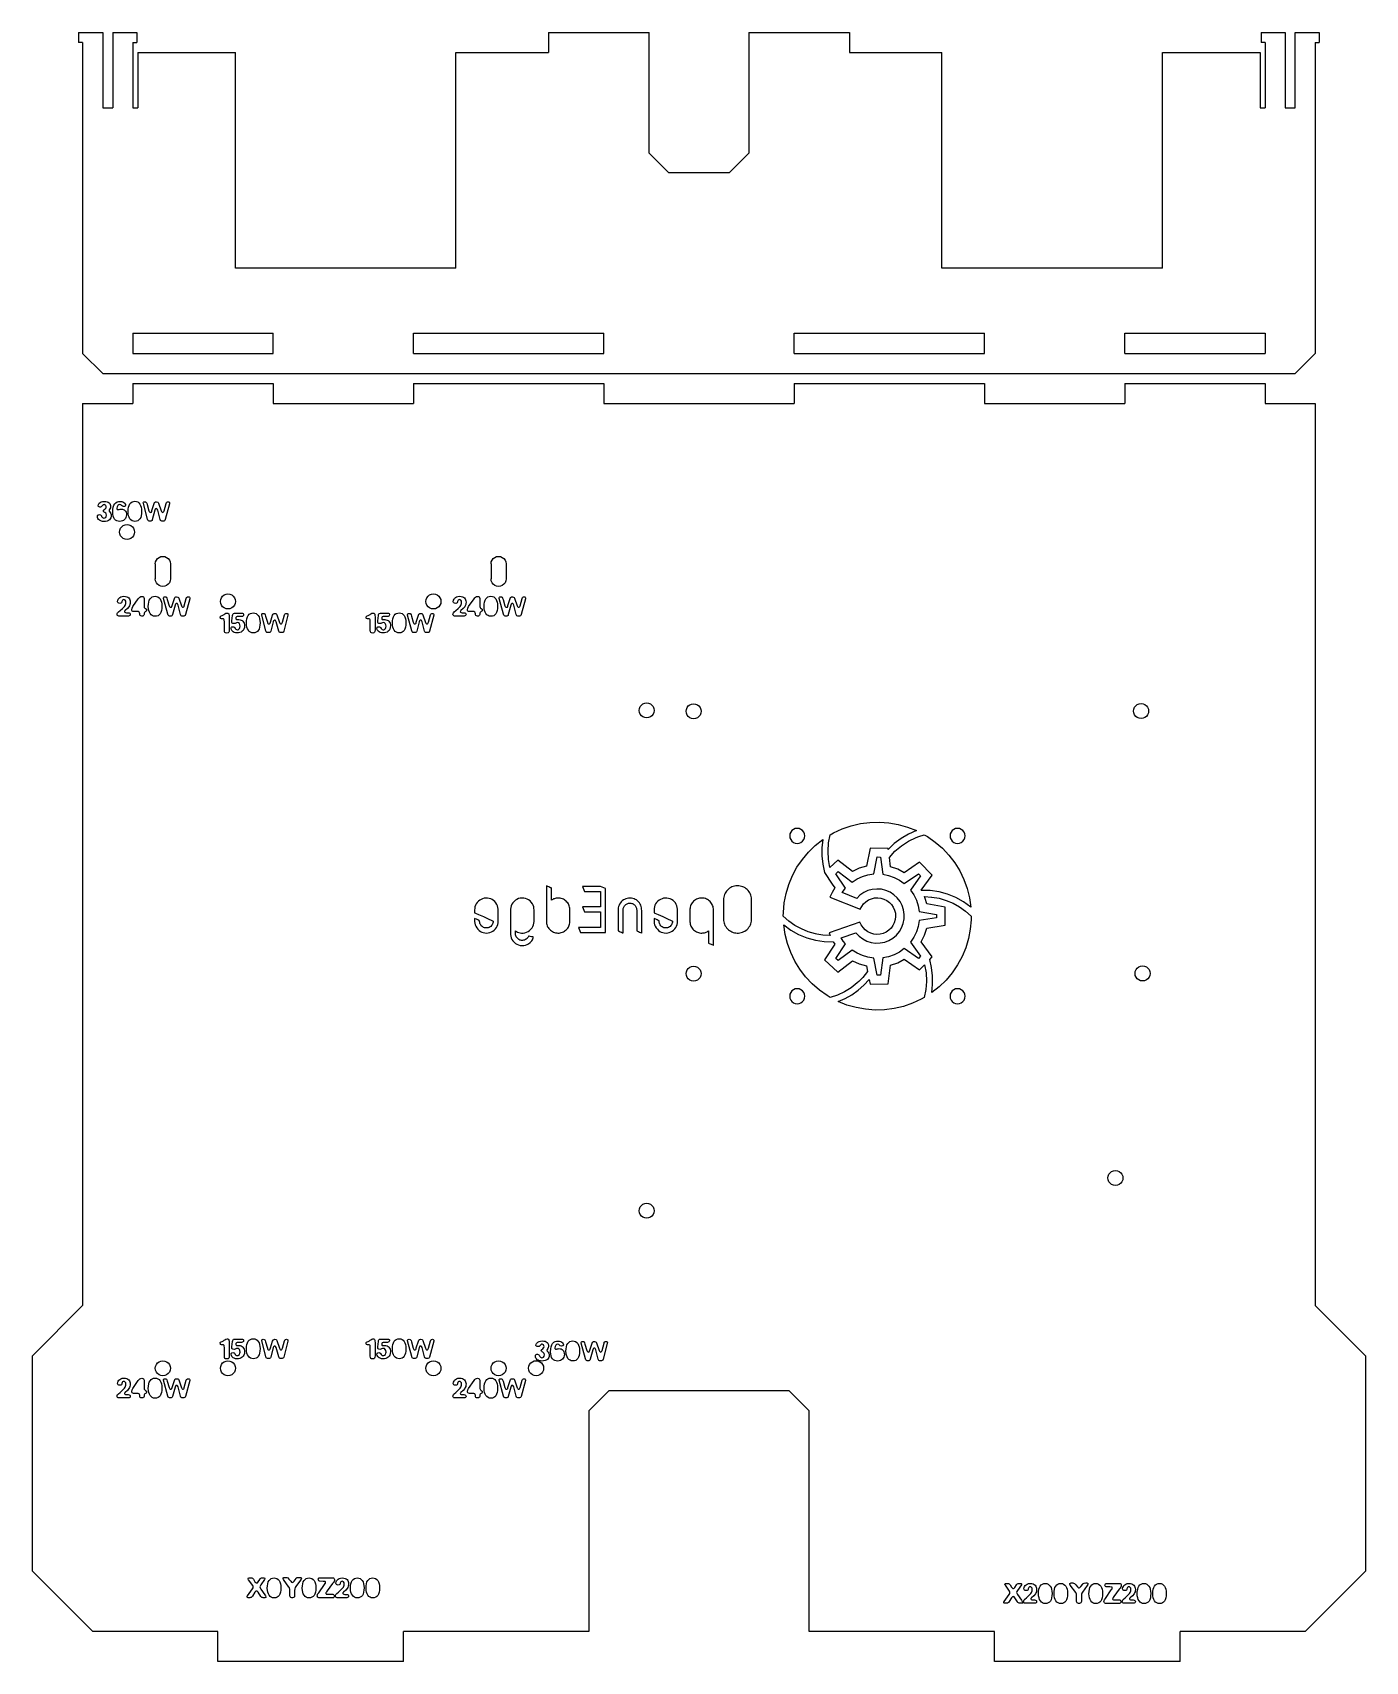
# Model space of a CAD drawing. Header units: metres. Extents: x 234 to 500, y 1534 to 1859.
import ezdxf

# ---------------------------------------------------------------- set-up
doc = ezdxf.new("R2010")
doc.units = ezdxf.units.M

msp = doc.modelspace()

# ---------------------------------------------------------------- linework, layer by layer
at = {"layer": 'COMPONENT0'}
for p, q in [((318.09, 1745.77, 0), (318.15, 1746.06, 0)), ((318.12, 1745.63, 0), (318.09, 1745.77, 0)), ((318.21, 1745.52, 0), (318.12, 1745.63, 0)), ((318.15, 1746.06, 0), (318.23, 1746.24, 0)), ((318.36, 1745.46, 0), (318.21, 1745.52, 0)), ((318.23, 1746.24, 0), (318.35, 1746.42, 0)), ((318.35, 1746.42, 0), (318.52, 1746.58, 0)), ((318.57, 1745.43, 0), (318.36, 1745.46, 0)), ((318.52, 1746.58, 0), (318.74, 1746.72, 0)), ((318.74, 1745.46, 0), (318.57, 1745.43, 0)), ((318.74, 1746.72, 0), (319.02, 1746.82, 0)), ((318.84, 1745.54, 0), (318.74, 1745.46, 0)), ((318.91, 1745.66, 0), (318.84, 1745.54, 0)), ((318.94, 1745.8, 0), (318.91, 1745.66, 0)), ((319, 1745.95, 0), (318.94, 1745.8, 0)), ((319.08, 1746.08, 0), (319, 1745.95, 0)), ((319.02, 1746.82, 0), (319.37, 1746.85, 0)), ((319.2, 1746.17, 0), (319.08, 1746.08, 0)), ((319.34, 1746.2, 0), (319.2, 1746.17, 0)), ((319.48, 1746.17, 0), (319.34, 1746.2, 0)), ((319.37, 1746.85, 0), (319.66, 1746.83, 0)), ((319.61, 1746.07, 0), (319.48, 1746.17, 0)), ((319.71, 1745.89, 0), (319.61, 1746.07, 0)), ((319.66, 1746.83, 0), (319.91, 1746.76, 0)), ((319.67, 1745.22, 0), (319.72, 1745.42, 0)), ((319.74, 1745.61, 0), (319.71, 1745.89, 0)), ((319.72, 1745.42, 0), (319.74, 1745.61, 0)), ((319.91, 1746.76, 0), (320.13, 1746.65, 0)), ((320.13, 1746.65, 0), (320.31, 1746.51, 0)), ((320.31, 1746.51, 0), (320.45, 1746.34, 0)), ((320.45, 1746.34, 0), (320.55, 1746.14, 0)), ((320.55, 1746.14, 0), (320.61, 1745.92, 0)), ((320.61, 1745.41, 0), (320.56, 1745.18, 0)), ((320.61, 1745.92, 0), (320.63, 1745.68, 0)), ((320.63, 1745.68, 0), (320.61, 1745.41, 0)), ((321.14, 1744.79, 0), (322.23, 1746.36, 0)), ((322.23, 1746.36, 0), (322.37, 1746.55, 0)), ((322.37, 1746.55, 0), (322.52, 1746.69, 0)), ((322.52, 1746.69, 0), (322.7, 1746.78, 0)), ((322.7, 1746.78, 0), (322.94, 1746.81, 0)), ((322.94, 1746.81, 0), (323.14, 1746.78, 0)), ((323.14, 1746.78, 0), (323.27, 1746.71, 0)), ((323.27, 1746.71, 0), (323.34, 1746.58, 0)), ((323.34, 1746.58, 0), (323.37, 1746.42, 0)), ((323.37, 1746.42, 0), (323.37, 1744.98, 0)), ((324.22, 1744.79, 0), (324.24, 1745.27, 0)), ((324.24, 1745.27, 0), (324.31, 1745.69, 0)), ((324.31, 1745.69, 0), (324.42, 1746.05, 0)), ((324.42, 1746.05, 0), (324.58, 1746.34, 0)), ((324.58, 1746.34, 0), (324.77, 1746.56, 0)), ((324.77, 1746.56, 0), (325.01, 1746.73, 0)), ((325.01, 1746.73, 0), (325.28, 1746.82, 0)), ((325.28, 1746.82, 0), (325.59, 1746.86, 0)), ((325.59, 1746.86, 0), (325.88, 1746.82, 0)), ((325.88, 1746.82, 0), (326.15, 1746.72, 0)), ((326.15, 1746.72, 0), (326.38, 1746.55, 0)), ((326.38, 1746.55, 0), (326.57, 1746.32, 0)), ((326.57, 1746.32, 0), (326.72, 1746.03, 0)), ((326.72, 1746.03, 0), (326.84, 1745.7, 0)), ((326.84, 1745.7, 0), (326.91, 1745.31, 0)), ((326.91, 1745.31, 0), (326.93, 1744.88, 0)), ((327.25, 1746.56, 0), (327.3, 1746.66, 0)), ((327.27, 1746.41, 0), (327.25, 1746.56, 0)), ((328.09, 1743.27, 0), (327.27, 1746.41, 0)), ((327.3, 1746.66, 0), (327.4, 1746.71, 0)), ((327.4, 1746.71, 0), (327.55, 1746.73, 0)), ((327.55, 1746.73, 0), (327.74, 1746.72, 0)), ((327.74, 1746.72, 0), (327.86, 1746.64, 0)), ((327.86, 1746.64, 0), (327.94, 1746.48, 0)), ((327.94, 1746.48, 0), (328.01, 1746.22, 0)), ((328.01, 1746.22, 0), (328.39, 1744.96, 0)), ((328.99, 1745.01, 0), (329.44, 1746.39, 0)), ((329.44, 1746.39, 0), (329.51, 1746.58, 0)), ((329.51, 1746.58, 0), (329.61, 1746.69, 0)), ((329.64, 1745.25, 0), (329.57, 1745.07, 0)), ((329.61, 1746.69, 0), (329.73, 1746.73, 0)), ((329.72, 1745.35, 0), (329.64, 1745.25, 0)), ((329.8, 1745.39, 0), (329.72, 1745.35, 0)), ((329.73, 1746.73, 0), (329.88, 1746.73, 0)), ((329.86, 1745.4, 0), (329.8, 1745.39, 0)), ((329.95, 1745.38, 0), (329.86, 1745.4, 0)), ((329.88, 1746.73, 0), (330.13, 1746.69, 0)), ((330.03, 1745.32, 0), (329.95, 1745.38, 0)), ((330.15, 1745.08, 0), (330.03, 1745.32, 0)), ((330.13, 1746.69, 0), (330.23, 1746.61, 0)), ((330.23, 1746.61, 0), (330.29, 1746.48, 0)), ((330.29, 1746.48, 0), (330.83, 1744.94, 0)), ((331.41, 1744.96, 0), (331.81, 1746.43, 0)), ((332.48, 1746.36, 0), (331.64, 1743.19, 0)), ((331.81, 1746.43, 0), (331.87, 1746.58, 0)), ((331.87, 1746.58, 0), (331.95, 1746.67, 0)), ((331.95, 1746.67, 0), (332.07, 1746.72, 0)), ((332.07, 1746.72, 0), (332.22, 1746.73, 0)), ((332.22, 1746.73, 0), (332.37, 1746.71, 0)), ((332.37, 1746.71, 0), (332.46, 1746.65, 0)), ((332.46, 1746.65, 0), (332.5, 1746.53, 0)), ((332.5, 1746.53, 0), (332.48, 1746.36, 0)), ((318.02, 1743.23, 0), (318.03, 1743.41, 0)), ((318.04, 1743.09, 0), (318.02, 1743.23, 0)), ((318.03, 1743.41, 0), (318.1, 1743.56, 0)), ((318.1, 1742.99, 0), (318.04, 1743.09, 0)), ((318.1, 1743.56, 0), (318.27, 1743.74, 0)), ((318.2, 1742.92, 0), (318.1, 1742.99, 0)), ((318.33, 1742.9, 0), (318.2, 1742.92, 0)), ((318.27, 1743.74, 0), (318.59, 1744, 0)), ((320.28, 1742.9, 0), (318.33, 1742.9, 0)), ((318.59, 1744, 0), (319.09, 1744.44, 0)), ((319.09, 1744.44, 0), (319.45, 1744.84, 0)), ((319.45, 1744.84, 0), (319.58, 1745.03, 0)), ((319.5, 1743.87, 0), (319.47, 1743.77, 0)), ((319.47, 1743.77, 0), (319.52, 1743.65, 0)), ((319.59, 1743.98, 0), (319.5, 1743.87, 0)), ((319.52, 1743.65, 0), (319.66, 1743.59, 0)), ((319.58, 1745.03, 0), (319.67, 1745.22, 0)), ((320.04, 1744.38, 0), (319.59, 1743.98, 0)), ((319.66, 1743.59, 0), (319.88, 1743.57, 0)), ((319.88, 1743.57, 0), (320.21, 1743.57, 0)), ((320.36, 1744.76, 0), (320.04, 1744.38, 0)), ((320.21, 1743.57, 0), (320.41, 1743.54, 0)), ((320.42, 1742.92, 0), (320.28, 1742.9, 0)), ((320.48, 1744.96, 0), (320.36, 1744.76, 0)), ((320.41, 1743.54, 0), (320.54, 1743.47, 0)), ((320.53, 1742.98, 0), (320.42, 1742.92, 0)), ((320.56, 1745.18, 0), (320.48, 1744.96, 0)), ((320.61, 1743.08, 0), (320.53, 1742.98, 0)), ((320.54, 1743.47, 0), (320.61, 1743.36, 0)), ((320.61, 1743.36, 0), (320.63, 1743.24, 0)), ((320.63, 1743.24, 0), (320.61, 1743.08, 0)), ((320.93, 1744.17, 0), (320.97, 1744.48, 0)), ((320.95, 1744.02, 0), (320.93, 1744.17, 0)), ((321.02, 1743.91, 0), (320.95, 1744.02, 0)), ((320.97, 1744.48, 0), (321.14, 1744.79, 0)), ((321.14, 1743.84, 0), (321.02, 1743.91, 0)), ((321.3, 1743.81, 0), (321.14, 1743.84, 0)), ((321.95, 1743.81, 0), (321.3, 1743.81, 0)), ((322.21, 1743.78, 0), (321.95, 1743.81, 0)), ((322.38, 1743.69, 0), (322.21, 1743.78, 0)), ((322.47, 1743.55, 0), (322.38, 1743.69, 0)), ((322.5, 1743.35, 0), (322.47, 1743.55, 0)), ((322.53, 1743.13, 0), (322.5, 1743.35, 0)), ((322.61, 1742.99, 0), (322.53, 1743.13, 0)), ((322.75, 1742.92, 0), (322.61, 1742.99, 0)), ((322.94, 1742.9, 0), (322.75, 1742.92, 0)), ((323.1, 1742.91, 0), (322.94, 1742.9, 0)), ((323.21, 1742.95, 0), (323.1, 1742.91, 0)), ((323.33, 1743.07, 0), (323.21, 1742.95, 0)), ((323.37, 1743.2, 0), (323.33, 1743.07, 0)), ((323.37, 1744.98, 0), (323.37, 1744.79, 0)), ((323.37, 1744.79, 0), (323.42, 1744.64, 0)), ((323.38, 1743.3, 0), (323.37, 1743.2, 0)), ((323.41, 1743.51, 0), (323.38, 1743.3, 0)), ((323.45, 1743.62, 0), (323.41, 1743.51, 0)), ((323.42, 1744.64, 0), (323.51, 1744.5, 0)), ((323.52, 1743.71, 0), (323.45, 1743.62, 0)), ((323.51, 1744.5, 0), (323.68, 1744.39, 0)), ((323.65, 1743.8, 0), (323.52, 1743.71, 0)), ((323.77, 1743.87, 0), (323.65, 1743.8, 0)), ((323.68, 1744.39, 0), (323.83, 1744.26, 0)), ((323.85, 1743.97, 0), (323.77, 1743.87, 0)), ((323.83, 1744.26, 0), (323.88, 1744.11, 0)), ((323.88, 1744.11, 0), (323.85, 1743.97, 0)), ((324.25, 1744.37, 0), (324.22, 1744.79, 0)), ((324.32, 1743.99, 0), (324.25, 1744.37, 0)), ((324.44, 1743.65, 0), (324.32, 1743.99, 0)), ((324.6, 1743.38, 0), (324.44, 1743.65, 0)), ((324.79, 1743.15, 0), (324.6, 1743.38, 0)), ((325.02, 1742.99, 0), (324.79, 1743.15, 0)), ((325.28, 1742.88, 0), (325.02, 1742.99, 0)), ((325.57, 1742.85, 0), (325.28, 1742.88, 0)), ((325.89, 1742.88, 0), (325.57, 1742.85, 0)), ((326.16, 1742.97, 0), (325.89, 1742.88, 0)), ((326.4, 1743.13, 0), (326.16, 1742.97, 0)), ((326.59, 1743.34, 0), (326.4, 1743.13, 0)), ((326.74, 1743.63, 0), (326.59, 1743.34, 0)), ((326.84, 1743.98, 0), (326.74, 1743.63, 0)), ((326.91, 1744.39, 0), (326.84, 1743.98, 0)), ((326.93, 1744.88, 0), (326.91, 1744.39, 0)), ((328.17, 1743.06, 0), (328.09, 1743.27, 0)), ((328.29, 1742.95, 0), (328.17, 1743.06, 0)), ((328.43, 1742.91, 0), (328.29, 1742.95, 0)), ((328.39, 1744.96, 0), (328.44, 1744.83, 0)), ((328.59, 1742.9, 0), (328.43, 1742.91, 0)), ((328.44, 1744.83, 0), (328.5, 1744.73, 0)), ((328.5, 1744.73, 0), (328.58, 1744.67, 0)), ((328.58, 1744.67, 0), (328.66, 1744.65, 0)), ((328.79, 1742.91, 0), (328.59, 1742.9, 0)), ((328.66, 1744.65, 0), (328.79, 1744.66, 0)), ((328.79, 1744.66, 0), (328.88, 1744.7, 0)), ((328.92, 1742.96, 0), (328.79, 1742.91, 0)), ((328.88, 1744.7, 0), (328.94, 1744.81, 0)), ((329.01, 1743.04, 0), (328.92, 1742.96, 0)), ((328.94, 1744.81, 0), (328.99, 1745.01, 0)), ((329.06, 1743.18, 0), (329.01, 1743.04, 0)), ((329.57, 1745.07, 0), (329.06, 1743.18, 0)), ((330.65, 1743.22, 0), (330.15, 1745.08, 0)), ((330.71, 1743.06, 0), (330.65, 1743.22, 0)), ((330.8, 1742.96, 0), (330.71, 1743.06, 0)), ((330.94, 1742.91, 0), (330.8, 1742.96, 0)), ((330.83, 1744.94, 0), (330.88, 1744.82, 0)), ((330.88, 1744.82, 0), (330.95, 1744.73, 0)), ((331.15, 1742.9, 0), (330.94, 1742.91, 0)), ((330.95, 1744.73, 0), (331.03, 1744.67, 0)), ((331.03, 1744.67, 0), (331.13, 1744.65, 0)), ((331.13, 1744.65, 0), (331.21, 1744.67, 0)), ((331.33, 1742.91, 0), (331.15, 1742.9, 0)), ((331.21, 1744.67, 0), (331.29, 1744.73, 0)), ((331.29, 1744.73, 0), (331.36, 1744.83, 0)), ((331.47, 1742.95, 0), (331.33, 1742.91, 0)), ((331.36, 1744.83, 0), (331.41, 1744.96, 0)), ((331.57, 1743.04, 0), (331.47, 1742.95, 0)), ((331.64, 1743.19, 0), (331.57, 1743.04, 0))]:
    msp.add_line(p, q, dxfattribs=at)
at = {"layer": 'COMPONENT1'}
for p, q in [((300.69, 1742.66, 0), (300.71, 1742.76, 0)), ((300.72, 1742.5, 0), (300.69, 1742.66, 0)), ((300.71, 1742.76, 0), (300.75, 1742.83, 0)), ((300.78, 1742.41, 0), (300.72, 1742.5, 0)), ((300.75, 1742.83, 0), (300.9, 1742.94, 0)), ((300.98, 1742.34, 0), (300.78, 1742.41, 0)), ((300.9, 1742.94, 0), (301.11, 1743.02, 0)), ((301.21, 1742.34, 0), (300.98, 1742.34, 0)), ((301.11, 1743.02, 0), (301.34, 1743.12, 0)), ((301.32, 1742.32, 0), (301.21, 1742.34, 0)), ((301.4, 1742.27, 0), (301.32, 1742.32, 0)), ((301.34, 1743.12, 0), (301.47, 1743.22, 0)), ((301.48, 1742.16, 0), (301.4, 1742.27, 0)), ((301.47, 1743.22, 0), (301.62, 1743.35, 0)), ((301.51, 1742.05, 0), (301.48, 1742.16, 0)), ((301.52, 1741.77, 0), (301.51, 1742.05, 0)), ((301.62, 1743.35, 0), (301.81, 1743.46, 0)), ((301.81, 1743.46, 0), (302.06, 1743.5, 0)), ((302.06, 1743.5, 0), (302.2, 1743.49, 0)), ((302.2, 1743.49, 0), (302.31, 1743.44, 0)), ((302.31, 1743.44, 0), (302.38, 1743.36, 0)), ((302.38, 1743.36, 0), (302.43, 1743.26, 0)), ((302.43, 1743.26, 0), (302.46, 1743.03, 0)), ((302.46, 1743.03, 0), (302.47, 1742.77, 0)), ((302.47, 1742.77, 0), (302.47, 1740.14, 0)), ((303.02, 1741.92, 0), (303.13, 1742.99, 0)), ((303.13, 1742.99, 0), (303.18, 1743.2, 0)), ((303.18, 1743.2, 0), (303.25, 1743.35, 0)), ((303.25, 1743.35, 0), (303.37, 1743.44, 0)), ((303.37, 1743.44, 0), (303.55, 1743.47, 0)), ((303.55, 1743.47, 0), (305, 1743.47, 0)), ((303.83, 1742.61, 0), (303.8, 1742.5, 0)), ((303.8, 1742.5, 0), (303.82, 1742.36, 0)), ((303.82, 1742.36, 0), (303.85, 1742.26, 0)), ((303.92, 1742.72, 0), (303.83, 1742.61, 0)), ((303.85, 1742.26, 0), (303.92, 1742.21, 0)), ((304.07, 1742.79, 0), (303.92, 1742.72, 0)), ((303.92, 1742.21, 0), (304.04, 1742.19, 0)), ((304.04, 1742.19, 0), (304.24, 1742.2, 0)), ((304.28, 1742.81, 0), (304.07, 1742.79, 0)), ((304.24, 1742.2, 0), (304.4, 1742.2, 0)), ((304.94, 1742.81, 0), (304.28, 1742.81, 0)), ((304.4, 1742.2, 0), (304.64, 1742.18, 0)), ((304.64, 1742.18, 0), (304.87, 1742.11, 0)), ((304.87, 1742.11, 0), (305.07, 1742.01, 0)), ((305.11, 1742.84, 0), (304.94, 1742.81, 0)), ((305, 1743.47, 0), (305.15, 1743.45, 0)), ((305.07, 1742.01, 0), (305.23, 1741.86, 0)), ((305.24, 1742.9, 0), (305.11, 1742.84, 0)), ((305.15, 1743.45, 0), (305.26, 1743.39, 0)), ((305.32, 1743.01, 0), (305.24, 1742.9, 0)), ((305.26, 1743.39, 0), (305.33, 1743.3, 0)), ((305.35, 1743.17, 0), (305.32, 1743.01, 0)), ((305.33, 1743.3, 0), (305.35, 1743.17, 0)), ((305.95, 1741.96, 0), (306.02, 1742.38, 0)), ((306.02, 1742.38, 0), (306.13, 1742.73, 0)), ((306.13, 1742.73, 0), (306.29, 1743.03, 0)), ((306.29, 1743.03, 0), (306.48, 1743.25, 0)), ((306.48, 1743.25, 0), (306.72, 1743.42, 0)), ((306.72, 1743.42, 0), (306.99, 1743.51, 0)), ((306.99, 1743.51, 0), (307.3, 1743.54)), ((307.3, 1743.54), (307.59, 1743.51, 0)), ((307.59, 1743.51, 0), (307.86, 1743.4, 0)), ((307.86, 1743.4, 0), (308.09, 1743.23, 0)), ((308.09, 1743.23, 0), (308.28, 1743.01, 0)), ((308.28, 1743.01, 0), (308.43, 1742.72, 0)), ((308.43, 1742.72, 0), (308.55, 1742.38, 0)), ((308.55, 1742.38, 0), (308.62, 1742, 0)), ((308.96, 1743.24, 0), (309.01, 1743.35, 0)), ((308.98, 1743.09, 0), (308.96, 1743.24, 0)), ((309.8, 1739.96, 0), (308.98, 1743.09, 0)), ((309.01, 1743.35, 0), (309.11, 1743.4, 0)), ((309.11, 1743.4, 0), (309.26, 1743.42, 0)), ((309.26, 1743.42, 0), (309.45, 1743.4, 0)), ((309.45, 1743.4, 0), (309.57, 1743.33, 0)), ((309.57, 1743.33, 0), (309.65, 1743.17, 0)), ((309.65, 1743.17, 0), (309.72, 1742.91, 0)), ((309.72, 1742.91, 0), (310.11, 1741.65, 0)), ((310.7, 1741.7, 0), (311.15, 1743.08, 0)), ((311.15, 1743.08, 0), (311.22, 1743.27, 0)), ((311.22, 1743.27, 0), (311.32, 1743.37, 0)), ((311.32, 1743.37, 0), (311.44, 1743.42, 0)), ((311.44, 1742.04, 0), (311.35, 1741.94, 0)), ((311.44, 1743.42, 0), (311.6, 1743.42, 0)), ((311.51, 1742.08, 0), (311.44, 1742.04, 0)), ((311.57, 1742.09, 0), (311.51, 1742.08, 0)), ((311.67, 1742.07, 0), (311.57, 1742.09, 0)), ((311.6, 1743.42, 0), (311.85, 1743.38, 0)), ((311.75, 1742, 0), (311.67, 1742.07, 0)), ((311.87, 1741.77, 0), (311.75, 1742, 0)), ((311.85, 1743.38, 0), (311.94, 1743.3, 0)), ((311.94, 1743.3, 0), (312.01, 1743.16, 0)), ((312.01, 1743.16, 0), (312.55, 1741.63, 0)), ((313.12, 1741.65, 0), (313.52, 1743.12, 0)), ((314.19, 1743.05, 0), (313.36, 1739.88, 0)), ((313.52, 1743.12, 0), (313.58, 1743.27, 0)), ((313.58, 1743.27, 0), (313.66, 1743.36, 0)), ((313.66, 1743.36, 0), (313.78, 1743.41, 0)), ((313.78, 1743.41, 0), (313.93, 1743.42, 0)), ((313.93, 1743.42, 0), (314.08, 1743.4, 0)), ((314.08, 1743.4, 0), (314.17, 1743.34, 0)), ((314.17, 1743.34, 0), (314.21, 1743.22, 0)), ((314.21, 1743.22, 0), (314.19, 1743.05, 0)), ((301.52, 1740.07, 0), (301.52, 1741.77, 0)), ((301.54, 1739.78, 0), (301.52, 1740.07, 0)), ((301.63, 1739.62, 0), (301.54, 1739.78, 0)), ((301.78, 1739.54, 0), (301.63, 1739.62, 0)), ((302, 1739.52, 0), (301.78, 1739.54, 0)), ((302.24, 1739.55, 0), (302, 1739.52, 0)), ((302.39, 1739.66, 0), (302.24, 1739.55, 0)), ((302.45, 1739.85, 0), (302.39, 1739.66, 0)), ((302.47, 1740.14, 0), (302.45, 1739.85, 0)), ((302.85, 1740.44, 0), (302.87, 1740.58, 0)), ((302.91, 1740.16, 0), (302.85, 1740.44, 0)), ((302.87, 1740.58, 0), (302.92, 1740.68, 0)), ((303, 1740.01, 0), (302.91, 1740.16, 0)), ((302.92, 1740.68, 0), (303.03, 1740.74, 0)), ((303.12, 1739.86, 0), (303, 1740.01, 0)), ((303.01, 1741.83, 0), (303.02, 1741.92, 0)), ((303.01, 1741.76, 0), (303.01, 1741.83, 0)), ((303.03, 1741.61, 0), (303.01, 1741.76, 0)), ((303.1, 1741.49, 0), (303.03, 1741.61, 0)), ((303.03, 1740.74, 0), (303.23, 1740.76, 0)), ((303.24, 1741.43, 0), (303.1, 1741.49, 0)), ((303.29, 1739.73, 0), (303.12, 1739.86, 0)), ((303.23, 1740.76, 0), (303.38, 1740.75, 0)), ((303.46, 1741.4, 0), (303.24, 1741.43, 0)), ((303.5, 1739.63, 0), (303.29, 1739.73, 0)), ((303.38, 1740.75, 0), (303.48, 1740.7, 0)), ((303.65, 1741.44, 0), (303.46, 1741.4, 0)), ((303.48, 1740.7, 0), (303.58, 1740.6, 0)), ((303.77, 1739.55, 0), (303.5, 1739.63, 0)), ((303.58, 1740.6, 0), (303.7, 1740.42, 0)), ((303.79, 1741.51, 0), (303.65, 1741.44, 0)), ((303.7, 1740.42, 0), (303.81, 1740.28, 0)), ((304.1, 1739.53, 0), (303.77, 1739.55, 0)), ((303.94, 1741.58, 0), (303.79, 1741.51, 0)), ((303.81, 1740.28, 0), (303.92, 1740.2, 0)), ((303.92, 1740.2, 0), (304.12, 1740.16, 0)), ((304.17, 1741.61, 0), (303.94, 1741.58, 0)), ((304.37, 1739.55, 0), (304.1, 1739.53, 0)), ((304.12, 1740.16, 0), (304.25, 1740.18, 0)), ((304.36, 1741.56, 0), (304.17, 1741.61, 0)), ((304.25, 1740.18, 0), (304.36, 1740.23, 0)), ((304.52, 1741.41, 0), (304.36, 1741.56, 0)), ((304.36, 1740.23, 0), (304.54, 1740.4, 0)), ((304.64, 1739.61, 0), (304.37, 1739.55, 0)), ((304.63, 1741.17, 0), (304.52, 1741.41, 0)), ((304.54, 1740.4, 0), (304.64, 1740.63, 0)), ((304.67, 1740.88, 0), (304.63, 1741.17, 0)), ((304.64, 1740.63, 0), (304.67, 1740.88, 0)), ((304.88, 1739.71, 0), (304.64, 1739.61, 0)), ((305.1, 1739.86, 0), (304.88, 1739.71, 0)), ((305.28, 1740.05, 0), (305.1, 1739.86, 0)), ((305.23, 1741.86, 0), (305.36, 1741.68, 0)), ((305.43, 1740.3, 0), (305.28, 1740.05, 0)), ((305.36, 1741.68, 0), (305.47, 1741.46, 0)), ((305.52, 1740.59, 0), (305.43, 1740.3, 0)), ((305.47, 1741.46, 0), (305.53, 1741.21, 0)), ((305.55, 1740.94, 0), (305.52, 1740.59, 0)), ((305.53, 1741.21, 0), (305.55, 1740.94, 0)), ((305.93, 1741.48, 0), (305.95, 1741.96, 0)), ((305.96, 1741.06, 0), (305.93, 1741.48, 0)), ((306.03, 1740.68, 0), (305.96, 1741.06, 0)), ((306.15, 1740.34, 0), (306.03, 1740.68, 0)), ((306.31, 1740.06, 0), (306.15, 1740.34, 0)), ((306.5, 1739.84, 0), (306.31, 1740.06, 0)), ((306.73, 1739.67, 0), (306.5, 1739.84, 0)), ((306.99, 1739.57, 0), (306.73, 1739.67, 0)), ((307.28, 1739.54, 0), (306.99, 1739.57, 0)), ((307.6, 1739.57, 0), (307.28, 1739.54, 0)), ((307.88, 1739.66, 0), (307.6, 1739.57, 0)), ((308.11, 1739.81, 0), (307.88, 1739.66, 0)), ((308.3, 1740.03, 0), (308.11, 1739.81, 0)), ((308.45, 1740.31, 0), (308.3, 1740.03, 0)), ((308.56, 1740.66, 0), (308.45, 1740.31, 0)), ((308.62, 1741.08, 0), (308.56, 1740.66, 0)), ((308.62, 1742, 0), (308.64, 1741.57, 0)), ((308.64, 1741.57, 0), (308.62, 1741.08, 0)), ((309.89, 1739.75, 0), (309.8, 1739.96, 0)), ((310, 1739.64, 0), (309.89, 1739.75, 0)), ((310.14, 1739.6, 0), (310, 1739.64, 0)), ((310.11, 1741.65, 0), (310.15, 1741.52, 0)), ((310.31, 1739.59, 0), (310.14, 1739.6, 0)), ((310.15, 1741.52, 0), (310.22, 1741.42, 0)), ((310.22, 1741.42, 0), (310.29, 1741.35, 0)), ((310.29, 1741.35, 0), (310.38, 1741.33, 0)), ((310.5, 1739.6, 0), (310.31, 1739.59, 0)), ((310.38, 1741.33, 0), (310.5, 1741.35, 0)), ((310.5, 1741.35, 0), (310.59, 1741.39, 0)), ((310.63, 1739.64, 0), (310.5, 1739.6, 0)), ((310.59, 1741.39, 0), (310.65, 1741.5, 0)), ((310.72, 1739.73, 0), (310.63, 1739.64, 0)), ((310.65, 1741.5, 0), (310.7, 1741.7, 0)), ((310.78, 1739.87, 0), (310.72, 1739.73, 0)), ((311.28, 1741.76, 0), (310.78, 1739.87, 0)), ((311.35, 1741.94, 0), (311.28, 1741.76, 0)), ((312.36, 1739.9, 0), (311.87, 1741.77, 0)), ((312.42, 1739.74, 0), (312.36, 1739.9, 0)), ((312.52, 1739.65, 0), (312.42, 1739.74, 0)), ((312.66, 1739.6, 0), (312.52, 1739.65, 0)), ((312.55, 1741.63, 0), (312.59, 1741.51, 0)), ((312.59, 1741.51, 0), (312.66, 1741.41, 0)), ((312.66, 1741.41, 0), (312.74, 1741.35, 0)), ((312.86, 1739.59, 0), (312.66, 1739.6, 0)), ((312.74, 1741.35, 0), (312.84, 1741.33, 0)), ((312.84, 1741.33, 0), (312.93, 1741.35, 0)), ((313.04, 1739.6, 0), (312.86, 1739.59, 0)), ((312.93, 1741.35, 0), (313.01, 1741.42, 0)), ((313.01, 1741.42, 0), (313.07, 1741.52, 0)), ((313.18, 1739.64, 0), (313.04, 1739.6, 0)), ((313.07, 1741.52, 0), (313.12, 1741.65, 0)), ((313.29, 1739.72, 0), (313.18, 1739.64, 0)), ((313.36, 1739.88, 0), (313.29, 1739.72, 0))]:
    msp.add_line(p, q, dxfattribs=at)
at = {"layer": 'COMPONENT10'}
for p, q in [((271.58, 1742.66, 0), (271.59, 1742.76, 0)), ((271.6, 1742.5, 0), (271.58, 1742.66, 0)), ((271.59, 1742.76, 0), (271.63, 1742.83, 0)), ((271.66, 1742.41, 0), (271.6, 1742.5, 0)), ((271.63, 1742.83, 0), (271.78, 1742.94, 0)), ((271.86, 1742.34, 0), (271.66, 1742.41, 0)), ((271.78, 1742.94, 0), (271.99, 1743.02, 0)), ((272.1, 1742.34, 0), (271.86, 1742.34, 0)), ((271.99, 1743.02, 0), (272.22, 1743.12, 0)), ((272.2, 1742.32, 0), (272.1, 1742.34, 0)), ((272.28, 1742.27, 0), (272.2, 1742.32, 0)), ((272.22, 1743.12, 0), (272.35, 1743.22, 0)), ((272.36, 1742.16, 0), (272.28, 1742.27, 0)), ((272.35, 1743.22, 0), (272.5, 1743.35, 0)), ((272.39, 1742.05, 0), (272.36, 1742.16, 0)), ((272.4, 1741.77, 0), (272.39, 1742.05, 0)), ((272.5, 1743.35, 0), (272.69, 1743.46, 0)), ((272.69, 1743.46, 0), (272.94, 1743.5, 0)), ((272.94, 1743.5, 0), (273.08, 1743.49, 0)), ((273.08, 1743.49, 0), (273.19, 1743.44, 0)), ((273.19, 1743.44, 0), (273.26, 1743.36, 0)), ((273.26, 1743.36, 0), (273.31, 1743.26, 0)), ((273.31, 1743.26, 0), (273.35, 1743.03, 0)), ((273.35, 1743.03, 0), (273.35, 1742.77, 0)), ((273.35, 1742.77, 0), (273.35, 1740.14, 0)), ((273.9, 1741.92, 0), (274.02, 1742.99, 0)), ((274.02, 1742.99, 0), (274.06, 1743.2, 0)), ((274.06, 1743.2, 0), (274.13, 1743.35, 0)), ((274.13, 1743.35, 0), (274.25, 1743.44, 0)), ((274.25, 1743.44, 0), (274.43, 1743.47, 0)), ((274.43, 1743.47, 0), (275.88, 1743.47, 0)), ((274.72, 1742.61, 0), (274.69, 1742.5, 0)), ((274.69, 1742.5, 0), (274.7, 1742.36, 0)), ((274.7, 1742.36, 0), (274.74, 1742.26, 0)), ((274.81, 1742.72, 0), (274.72, 1742.61, 0)), ((274.74, 1742.26, 0), (274.81, 1742.21, 0)), ((274.96, 1742.79, 0), (274.81, 1742.72, 0)), ((274.81, 1742.21, 0), (274.92, 1742.19, 0)), ((274.92, 1742.19, 0), (275.13, 1742.2, 0)), ((275.17, 1742.81, 0), (274.96, 1742.79, 0)), ((275.13, 1742.2, 0), (275.28, 1742.2, 0)), ((275.82, 1742.81, 0), (275.17, 1742.81, 0)), ((275.28, 1742.2, 0), (275.53, 1742.18, 0)), ((275.53, 1742.18, 0), (275.75, 1742.11, 0)), ((275.75, 1742.11, 0), (275.95, 1742.01, 0)), ((276, 1742.84, 0), (275.82, 1742.81, 0)), ((275.88, 1743.47, 0), (276.04, 1743.45, 0)), ((275.95, 1742.01, 0), (276.11, 1741.86, 0)), ((276.12, 1742.9, 0), (276, 1742.84, 0)), ((276.04, 1743.45, 0), (276.15, 1743.39, 0)), ((276.21, 1743.01, 0), (276.12, 1742.9, 0)), ((276.15, 1743.39, 0), (276.21, 1743.3, 0)), ((276.21, 1743.3, 0), (276.23, 1743.17, 0)), ((276.23, 1743.17, 0), (276.21, 1743.01, 0)), ((276.84, 1741.96, 0), (276.9, 1742.38, 0)), ((276.9, 1742.38, 0), (277.01, 1742.73, 0)), ((277.01, 1742.73, 0), (277.17, 1743.03, 0)), ((277.17, 1743.03, 0), (277.37, 1743.25, 0)), ((277.37, 1743.25, 0), (277.6, 1743.42, 0)), ((277.6, 1743.42, 0), (277.87, 1743.51, 0)), ((277.87, 1743.51, 0), (278.18, 1743.54, 0)), ((278.18, 1743.54, 0), (278.48, 1743.51, 0)), ((278.48, 1743.51, 0), (278.74, 1743.4, 0)), ((278.74, 1743.4, 0), (278.97, 1743.23, 0)), ((278.97, 1743.23, 0), (279.16, 1743.01, 0)), ((279.16, 1743.01, 0), (279.32, 1742.72, 0)), ((279.32, 1742.72, 0), (279.43, 1742.38, 0)), ((279.43, 1742.38, 0), (279.5, 1742, 0)), ((279.85, 1743.24, 0), (279.89, 1743.35, 0)), ((279.86, 1743.09, 0), (279.85, 1743.24, 0)), ((280.68, 1739.96, 0), (279.86, 1743.09, 0)), ((279.89, 1743.35, 0), (279.99, 1743.4, 0)), ((279.99, 1743.4, 0), (280.14, 1743.42, 0)), ((280.14, 1743.42, 0), (280.33, 1743.4, 0)), ((280.33, 1743.4, 0), (280.45, 1743.33, 0)), ((280.45, 1743.33, 0), (280.53, 1743.17, 0)), ((280.53, 1743.17, 0), (280.6, 1742.91, 0)), ((280.6, 1742.91, 0), (280.99, 1741.65, 0)), ((281.59, 1741.7, 0), (282.03, 1743.08, 0)), ((282.03, 1743.08, 0), (282.11, 1743.27, 0)), ((282.11, 1743.27, 0), (282.2, 1743.37, 0)), ((282.2, 1743.37, 0), (282.33, 1743.42, 0)), ((282.32, 1742.04, 0), (282.23, 1741.94, 0)), ((282.4, 1742.08, 0), (282.32, 1742.04, 0)), ((282.33, 1743.42, 0), (282.48, 1743.42, 0)), ((282.45, 1742.09, 0), (282.4, 1742.08, 0)), ((282.55, 1742.07, 0), (282.45, 1742.09, 0)), ((282.48, 1743.42, 0), (282.73, 1743.38, 0)), ((282.63, 1742, 0), (282.55, 1742.07, 0)), ((282.75, 1741.77, 0), (282.63, 1742, 0)), ((282.73, 1743.38, 0), (282.82, 1743.3, 0)), ((282.82, 1743.3, 0), (282.89, 1743.16, 0)), ((282.89, 1743.16, 0), (283.43, 1741.63, 0)), ((284, 1741.65, 0), (284.4, 1743.12, 0)), ((285.07, 1743.05, 0), (284.24, 1739.88, 0)), ((284.4, 1743.12, 0), (284.46, 1743.27, 0)), ((284.46, 1743.27, 0), (284.55, 1743.36, 0)), ((284.55, 1743.36, 0), (284.66, 1743.41, 0)), ((284.66, 1743.41, 0), (284.81, 1743.42, 0)), ((284.81, 1743.42, 0), (284.96, 1743.4, 0)), ((284.96, 1743.4, 0), (285.06, 1743.34, 0)), ((285.06, 1743.34, 0), (285.09, 1743.22, 0)), ((285.09, 1743.22, 0), (285.07, 1743.05, 0)), ((272.4, 1740.07, 0), (272.4, 1741.77, 0)), ((272.42, 1739.78, 0), (272.4, 1740.07, 0)), ((272.51, 1739.62, 0), (272.42, 1739.78, 0)), ((272.66, 1739.54, 0), (272.51, 1739.62, 0)), ((272.88, 1739.52, 0), (272.66, 1739.54, 0)), ((273.13, 1739.55, 0), (272.88, 1739.52, 0)), ((273.27, 1739.66, 0), (273.13, 1739.55, 0)), ((273.33, 1739.85, 0), (273.27, 1739.66, 0)), ((273.35, 1740.14, 0), (273.33, 1739.85, 0)), ((273.74, 1740.44, 0), (273.75, 1740.58, 0)), ((273.8, 1740.16, 0), (273.74, 1740.44, 0)), ((273.75, 1740.58, 0), (273.8, 1740.68, 0)), ((273.8, 1740.68, 0), (273.91, 1740.74, 0)), ((273.88, 1740.01, 0), (273.8, 1740.16, 0)), ((274, 1739.86, 0), (273.88, 1740.01, 0)), ((273.89, 1741.83, 0), (273.9, 1741.92, 0)), ((273.89, 1741.76, 0), (273.89, 1741.83, 0)), ((273.91, 1741.61, 0), (273.89, 1741.76, 0)), ((273.98, 1741.49, 0), (273.91, 1741.61, 0)), ((273.91, 1740.74, 0), (274.11, 1740.76, 0)), ((274.12, 1741.43, 0), (273.98, 1741.49, 0)), ((274.17, 1739.73, 0), (274, 1739.86, 0)), ((274.11, 1740.76, 0), (274.26, 1740.75, 0)), ((274.35, 1741.4, 0), (274.12, 1741.43, 0)), ((274.38, 1739.63, 0), (274.17, 1739.73, 0)), ((274.26, 1740.75, 0), (274.36, 1740.7, 0)), ((274.54, 1741.44, 0), (274.35, 1741.4, 0)), ((274.36, 1740.7, 0), (274.46, 1740.6, 0)), ((274.65, 1739.55, 0), (274.38, 1739.63, 0)), ((274.46, 1740.6, 0), (274.58, 1740.42, 0)), ((274.68, 1741.51, 0), (274.54, 1741.44, 0)), ((274.58, 1740.42, 0), (274.69, 1740.28, 0)), ((274.98, 1739.53, 0), (274.65, 1739.55, 0)), ((274.83, 1741.58, 0), (274.68, 1741.51, 0)), ((274.69, 1740.28, 0), (274.8, 1740.2, 0)), ((274.8, 1740.2, 0), (275, 1740.16, 0)), ((275.05, 1741.61, 0), (274.83, 1741.58, 0)), ((275.25, 1739.55, 0), (274.98, 1739.53, 0)), ((275, 1740.16, 0), (275.13, 1740.18, 0)), ((275.24, 1741.56, 0), (275.05, 1741.61, 0)), ((275.13, 1740.18, 0), (275.25, 1740.23, 0)), ((275.41, 1741.41, 0), (275.24, 1741.56, 0)), ((275.25, 1740.23, 0), (275.42, 1740.4, 0)), ((275.52, 1739.61, 0), (275.25, 1739.55, 0)), ((275.52, 1741.17, 0), (275.41, 1741.41, 0)), ((275.42, 1740.4, 0), (275.52, 1740.63, 0)), ((275.55, 1740.88, 0), (275.52, 1741.17, 0)), ((275.52, 1740.63, 0), (275.55, 1740.88, 0)), ((275.77, 1739.71, 0), (275.52, 1739.61, 0)), ((275.98, 1739.86, 0), (275.77, 1739.71, 0)), ((276.17, 1740.05, 0), (275.98, 1739.86, 0)), ((276.11, 1741.86, 0), (276.25, 1741.68, 0)), ((276.31, 1740.3, 0), (276.17, 1740.05, 0)), ((276.25, 1741.68, 0), (276.35, 1741.46, 0)), ((276.4, 1740.59, 0), (276.31, 1740.3, 0)), ((276.35, 1741.46, 0), (276.41, 1741.21, 0)), ((276.43, 1740.94, 0), (276.4, 1740.59, 0)), ((276.41, 1741.21, 0), (276.43, 1740.94, 0)), ((276.81, 1741.48, 0), (276.84, 1741.96, 0)), ((276.84, 1741.06, 0), (276.81, 1741.48, 0)), ((276.91, 1740.68, 0), (276.84, 1741.06, 0)), ((277.03, 1740.34, 0), (276.91, 1740.68, 0)), ((277.19, 1740.06, 0), (277.03, 1740.34, 0)), ((277.38, 1739.84, 0), (277.19, 1740.06, 0)), ((277.62, 1739.67, 0), (277.38, 1739.84, 0)), ((277.88, 1739.57, 0), (277.62, 1739.67, 0)), ((278.16, 1739.54, 0), (277.88, 1739.57, 0)), ((278.48, 1739.57, 0), (278.16, 1739.54, 0)), ((278.76, 1739.66, 0), (278.48, 1739.57, 0)), ((278.99, 1739.81, 0), (278.76, 1739.66, 0)), ((279.18, 1740.03, 0), (278.99, 1739.81, 0)), ((279.33, 1740.31, 0), (279.18, 1740.03, 0)), ((279.44, 1740.66, 0), (279.33, 1740.31, 0)), ((279.5, 1741.08, 0), (279.44, 1740.66, 0)), ((279.5, 1742, 0), (279.52, 1741.57, 0)), ((279.52, 1741.57, 0), (279.5, 1741.08, 0)), ((280.77, 1739.75, 0), (280.68, 1739.96, 0)), ((280.88, 1739.64, 0), (280.77, 1739.75, 0)), ((281.02, 1739.6, 0), (280.88, 1739.64, 0)), ((280.99, 1741.65, 0), (281.03, 1741.52, 0)), ((281.19, 1739.59, 0), (281.02, 1739.6, 0)), ((281.03, 1741.52, 0), (281.1, 1741.42, 0)), ((281.1, 1741.42, 0), (281.17, 1741.35, 0)), ((281.17, 1741.35, 0), (281.26, 1741.33, 0)), ((281.38, 1739.6, 0), (281.19, 1739.59, 0)), ((281.26, 1741.33, 0), (281.38, 1741.35, 0)), ((281.38, 1741.35, 0), (281.47, 1741.39, 0)), ((281.52, 1739.64, 0), (281.38, 1739.6, 0)), ((281.47, 1741.39, 0), (281.53, 1741.5, 0)), ((281.6, 1739.73, 0), (281.52, 1739.64, 0)), ((281.53, 1741.5, 0), (281.59, 1741.7, 0)), ((281.66, 1739.87, 0), (281.6, 1739.73, 0)), ((282.16, 1741.76, 0), (281.66, 1739.87, 0)), ((282.23, 1741.94, 0), (282.16, 1741.76, 0)), ((283.24, 1739.9, 0), (282.75, 1741.77, 0)), ((283.31, 1739.74, 0), (283.24, 1739.9, 0)), ((283.4, 1739.65, 0), (283.31, 1739.74, 0)), ((283.54, 1739.6, 0), (283.4, 1739.65, 0)), ((283.43, 1741.63, 0), (283.47, 1741.51, 0)), ((283.47, 1741.51, 0), (283.54, 1741.41, 0)), ((283.54, 1741.41, 0), (283.63, 1741.35, 0)), ((283.74, 1739.59, 0), (283.54, 1739.6, 0)), ((283.63, 1741.35, 0), (283.72, 1741.33, 0)), ((283.72, 1741.33, 0), (283.81, 1741.35, 0)), ((283.92, 1739.6, 0), (283.74, 1739.59, 0)), ((283.81, 1741.35, 0), (283.89, 1741.42, 0)), ((283.89, 1741.42, 0), (283.96, 1741.52, 0)), ((284.06, 1739.64, 0), (283.92, 1739.6, 0)), ((283.96, 1741.52, 0), (284, 1741.65, 0)), ((284.17, 1739.72, 0), (284.06, 1739.64, 0)), ((284.24, 1739.88, 0), (284.17, 1739.72, 0))]:
    msp.add_line(p, q, dxfattribs=at)
at = {"layer": 'COMPONENT11'}
for p, q in [((318.09, 1589.77, 0), (318.15, 1590.06, 0)), ((318.12, 1589.63, 0), (318.09, 1589.77, 0)), ((318.21, 1589.52, 0), (318.12, 1589.63, 0)), ((318.15, 1590.06, 0), (318.23, 1590.24, 0)), ((318.36, 1589.46, 0), (318.21, 1589.52, 0)), ((318.23, 1590.24, 0), (318.35, 1590.42, 0)), ((318.35, 1590.42, 0), (318.52, 1590.58, 0)), ((318.57, 1589.43, 0), (318.36, 1589.46, 0)), ((318.52, 1590.58, 0), (318.74, 1590.72, 0)), ((318.74, 1589.46, 0), (318.57, 1589.43, 0)), ((318.74, 1590.72, 0), (319.02, 1590.82, 0)), ((318.84, 1589.54, 0), (318.74, 1589.46, 0)), ((318.91, 1589.66, 0), (318.84, 1589.54, 0)), ((318.94, 1589.8, 0), (318.91, 1589.66, 0)), ((319, 1589.95, 0), (318.94, 1589.8, 0)), ((319.08, 1590.08, 0), (319, 1589.95, 0)), ((319.02, 1590.82, 0), (319.37, 1590.85, 0)), ((319.2, 1590.17, 0), (319.08, 1590.08, 0)), ((319.34, 1590.2, 0), (319.2, 1590.17, 0)), ((319.48, 1590.17, 0), (319.34, 1590.2, 0)), ((319.37, 1590.85, 0), (319.66, 1590.83, 0)), ((319.61, 1590.07, 0), (319.48, 1590.17, 0)), ((319.71, 1589.89, 0), (319.61, 1590.07, 0)), ((319.66, 1590.83, 0), (319.91, 1590.76, 0)), ((319.67, 1589.22, 0), (319.72, 1589.42, 0)), ((319.74, 1589.61, 0), (319.71, 1589.89, 0)), ((319.72, 1589.42, 0), (319.74, 1589.61, 0)), ((319.91, 1590.76, 0), (320.13, 1590.65, 0)), ((320.13, 1590.65, 0), (320.31, 1590.51, 0)), ((320.31, 1590.51, 0), (320.45, 1590.34, 0)), ((320.45, 1590.34, 0), (320.55, 1590.14, 0)), ((320.55, 1590.14, 0), (320.61, 1589.92, 0)), ((320.61, 1589.41, 0), (320.56, 1589.18, 0)), ((320.61, 1589.92, 0), (320.63, 1589.68, 0)), ((320.63, 1589.68, 0), (320.61, 1589.41, 0)), ((321.14, 1588.79, 0), (322.23, 1590.36, 0)), ((322.23, 1590.36, 0), (322.37, 1590.55, 0)), ((322.37, 1590.55, 0), (322.52, 1590.69, 0)), ((322.52, 1590.69, 0), (322.7, 1590.78, 0)), ((322.7, 1590.78, 0), (322.94, 1590.81, 0)), ((322.94, 1590.81, 0), (323.14, 1590.78, 0)), ((323.14, 1590.78, 0), (323.27, 1590.71, 0)), ((323.27, 1590.71, 0), (323.34, 1590.58, 0)), ((323.34, 1590.58, 0), (323.37, 1590.42, 0)), ((323.37, 1590.42, 0), (323.37, 1588.98, 0)), ((324.22, 1588.79, 0), (324.24, 1589.27, 0)), ((324.24, 1589.27, 0), (324.31, 1589.69, 0)), ((324.31, 1589.69, 0), (324.42, 1590.05, 0)), ((324.42, 1590.05, 0), (324.58, 1590.34, 0)), ((324.58, 1590.34, 0), (324.77, 1590.56, 0)), ((324.77, 1590.56, 0), (325.01, 1590.73, 0)), ((325.01, 1590.73, 0), (325.28, 1590.82, 0)), ((325.28, 1590.82, 0), (325.59, 1590.86, 0)), ((325.59, 1590.86, 0), (325.88, 1590.82, 0)), ((325.88, 1590.82, 0), (326.15, 1590.72, 0)), ((326.15, 1590.72, 0), (326.38, 1590.55, 0)), ((326.38, 1590.55, 0), (326.57, 1590.32, 0)), ((326.57, 1590.32, 0), (326.72, 1590.03, 0)), ((326.72, 1590.03, 0), (326.84, 1589.7, 0)), ((326.84, 1589.7, 0), (326.91, 1589.31, 0)), ((326.91, 1589.31, 0), (326.93, 1588.88, 0)), ((327.25, 1590.56, 0), (327.3, 1590.66, 0)), ((327.27, 1590.41, 0), (327.25, 1590.56, 0)), ((328.09, 1587.27, 0), (327.27, 1590.41, 0)), ((327.3, 1590.66, 0), (327.4, 1590.71, 0)), ((327.4, 1590.71, 0), (327.55, 1590.73, 0)), ((327.55, 1590.73, 0), (327.74, 1590.72, 0)), ((327.74, 1590.72, 0), (327.86, 1590.64, 0)), ((327.86, 1590.64, 0), (327.94, 1590.48, 0)), ((327.94, 1590.48, 0), (328.01, 1590.22, 0)), ((328.01, 1590.22, 0), (328.39, 1588.96, 0)), ((328.99, 1589.01, 0), (329.44, 1590.39, 0)), ((329.44, 1590.39, 0), (329.51, 1590.58, 0)), ((329.51, 1590.58, 0), (329.61, 1590.69, 0)), ((329.64, 1589.25, 0), (329.57, 1589.07, 0)), ((329.61, 1590.69, 0), (329.73, 1590.73, 0)), ((329.72, 1589.35, 0), (329.64, 1589.25, 0)), ((329.8, 1589.39, 0), (329.72, 1589.35, 0)), ((329.73, 1590.73, 0), (329.88, 1590.73, 0)), ((329.86, 1589.4, 0), (329.8, 1589.39, 0)), ((329.95, 1589.38, 0), (329.86, 1589.4, 0)), ((329.88, 1590.73, 0), (330.13, 1590.69, 0)), ((330.03, 1589.32, 0), (329.95, 1589.38, 0)), ((330.15, 1589.08, 0), (330.03, 1589.32, 0)), ((330.13, 1590.69, 0), (330.23, 1590.61, 0)), ((330.23, 1590.61, 0), (330.29, 1590.48, 0)), ((330.29, 1590.48, 0), (330.83, 1588.94, 0)), ((331.41, 1588.96, 0), (331.81, 1590.43, 0)), ((332.48, 1590.36, 0), (331.64, 1587.19, 0)), ((331.81, 1590.43, 0), (331.87, 1590.58, 0)), ((331.87, 1590.58, 0), (331.95, 1590.67, 0)), ((331.95, 1590.67, 0), (332.07, 1590.72, 0)), ((332.07, 1590.72, 0), (332.22, 1590.73, 0)), ((332.22, 1590.73, 0), (332.37, 1590.71, 0)), ((332.37, 1590.71, 0), (332.46, 1590.65, 0)), ((332.46, 1590.65, 0), (332.5, 1590.53, 0)), ((332.5, 1590.53, 0), (332.48, 1590.36, 0)), ((318.02, 1587.23, 0), (318.03, 1587.41, 0)), ((318.04, 1587.09, 0), (318.02, 1587.23, 0)), ((318.03, 1587.41, 0), (318.1, 1587.56, 0)), ((318.1, 1586.99, 0), (318.04, 1587.09, 0)), ((318.1, 1587.56, 0), (318.27, 1587.74, 0)), ((318.2, 1586.92, 0), (318.1, 1586.99, 0)), ((318.33, 1586.9, 0), (318.2, 1586.92, 0)), ((318.27, 1587.74, 0), (318.59, 1588, 0)), ((320.28, 1586.9, 0), (318.33, 1586.9, 0)), ((318.59, 1588, 0), (319.09, 1588.44, 0)), ((319.09, 1588.44, 0), (319.45, 1588.84, 0)), ((319.45, 1588.84, 0), (319.58, 1589.03, 0)), ((319.5, 1587.87, 0), (319.47, 1587.77, 0)), ((319.47, 1587.77, 0), (319.52, 1587.65, 0)), ((319.59, 1587.98, 0), (319.5, 1587.87, 0)), ((319.52, 1587.65, 0), (319.66, 1587.59, 0)), ((319.58, 1589.03, 0), (319.67, 1589.22, 0)), ((320.04, 1588.38, 0), (319.59, 1587.98, 0)), ((319.66, 1587.59, 0), (319.88, 1587.57, 0)), ((319.88, 1587.57, 0), (320.21, 1587.57, 0)), ((320.36, 1588.76, 0), (320.04, 1588.38, 0)), ((320.21, 1587.57, 0), (320.41, 1587.54, 0)), ((320.42, 1586.92, 0), (320.28, 1586.9, 0)), ((320.48, 1588.96, 0), (320.36, 1588.76, 0)), ((320.41, 1587.54, 0), (320.54, 1587.47, 0)), ((320.53, 1586.98, 0), (320.42, 1586.92, 0)), ((320.56, 1589.18, 0), (320.48, 1588.96, 0)), ((320.61, 1587.08, 0), (320.53, 1586.98, 0)), ((320.54, 1587.47, 0), (320.61, 1587.36, 0)), ((320.61, 1587.36, 0), (320.63, 1587.24, 0)), ((320.63, 1587.24, 0), (320.61, 1587.08, 0)), ((320.93, 1588.17, 0), (320.97, 1588.48, 0)), ((320.95, 1588.02, 0), (320.93, 1588.17, 0)), ((321.02, 1587.91, 0), (320.95, 1588.02, 0)), ((320.97, 1588.48, 0), (321.14, 1588.79, 0)), ((321.14, 1587.84, 0), (321.02, 1587.91, 0)), ((321.3, 1587.81, 0), (321.14, 1587.84, 0)), ((321.95, 1587.81, 0), (321.3, 1587.81, 0)), ((322.21, 1587.78, 0), (321.95, 1587.81, 0)), ((322.38, 1587.69, 0), (322.21, 1587.78, 0)), ((322.47, 1587.55, 0), (322.38, 1587.69, 0)), ((322.5, 1587.35, 0), (322.47, 1587.55, 0)), ((322.53, 1587.13, 0), (322.5, 1587.35, 0)), ((322.61, 1586.99, 0), (322.53, 1587.13, 0)), ((322.75, 1586.92, 0), (322.61, 1586.99, 0)), ((322.94, 1586.9, 0), (322.75, 1586.92, 0)), ((323.1, 1586.91, 0), (322.94, 1586.9, 0)), ((323.21, 1586.95, 0), (323.1, 1586.91, 0)), ((323.33, 1587.07, 0), (323.21, 1586.95, 0)), ((323.37, 1587.2, 0), (323.33, 1587.07, 0)), ((323.37, 1588.98, 0), (323.37, 1588.79, 0)), ((323.37, 1588.79, 0), (323.42, 1588.64, 0)), ((323.38, 1587.3, 0), (323.37, 1587.2, 0)), ((323.41, 1587.51, 0), (323.38, 1587.3, 0)), ((323.45, 1587.62, 0), (323.41, 1587.51, 0)), ((323.42, 1588.64, 0), (323.51, 1588.5, 0)), ((323.52, 1587.71, 0), (323.45, 1587.62, 0)), ((323.51, 1588.5, 0), (323.68, 1588.39, 0)), ((323.65, 1587.8, 0), (323.52, 1587.71, 0)), ((323.77, 1587.87, 0), (323.65, 1587.8, 0)), ((323.68, 1588.39, 0), (323.83, 1588.26, 0)), ((323.85, 1587.97, 0), (323.77, 1587.87, 0)), ((323.83, 1588.26, 0), (323.88, 1588.11, 0)), ((323.88, 1588.11, 0), (323.85, 1587.97, 0)), ((324.25, 1588.37, 0), (324.22, 1588.79, 0)), ((324.32, 1587.99, 0), (324.25, 1588.37, 0)), ((324.44, 1587.65, 0), (324.32, 1587.99, 0)), ((324.6, 1587.38, 0), (324.44, 1587.65, 0)), ((324.79, 1587.15, 0), (324.6, 1587.38, 0)), ((325.02, 1586.99, 0), (324.79, 1587.15, 0)), ((325.28, 1586.88, 0), (325.02, 1586.99, 0)), ((325.57, 1586.85, 0), (325.28, 1586.88, 0)), ((325.89, 1586.88, 0), (325.57, 1586.85, 0)), ((326.16, 1586.97, 0), (325.89, 1586.88, 0)), ((326.4, 1587.13, 0), (326.16, 1586.97, 0)), ((326.59, 1587.34, 0), (326.4, 1587.13, 0)), ((326.74, 1587.63, 0), (326.59, 1587.34, 0)), ((326.84, 1587.98, 0), (326.74, 1587.63, 0)), ((326.91, 1588.39, 0), (326.84, 1587.98, 0)), ((326.93, 1588.88, 0), (326.91, 1588.39, 0)), ((328.17, 1587.06, 0), (328.09, 1587.27, 0)), ((328.29, 1586.95, 0), (328.17, 1587.06, 0)), ((328.43, 1586.91, 0), (328.29, 1586.95, 0)), ((328.39, 1588.96, 0), (328.44, 1588.83, 0)), ((328.59, 1586.9, 0), (328.43, 1586.91, 0)), ((328.44, 1588.83, 0), (328.5, 1588.73, 0)), ((328.5, 1588.73, 0), (328.58, 1588.67, 0)), ((328.58, 1588.67, 0), (328.66, 1588.65, 0)), ((328.79, 1586.91, 0), (328.59, 1586.9, 0)), ((328.66, 1588.65, 0), (328.79, 1588.66, 0)), ((328.79, 1588.66, 0), (328.88, 1588.7, 0)), ((328.92, 1586.96, 0), (328.79, 1586.91, 0)), ((328.88, 1588.7, 0), (328.94, 1588.81, 0)), ((329.01, 1587.04, 0), (328.92, 1586.96, 0)), ((328.94, 1588.81, 0), (328.99, 1589.01, 0)), ((329.06, 1587.18, 0), (329.01, 1587.04, 0)), ((329.57, 1589.07, 0), (329.06, 1587.18, 0)), ((330.65, 1587.22, 0), (330.15, 1589.08, 0)), ((330.71, 1587.06, 0), (330.65, 1587.22, 0)), ((330.8, 1586.96, 0), (330.71, 1587.06, 0)), ((330.94, 1586.91, 0), (330.8, 1586.96, 0)), ((330.83, 1588.94, 0), (330.88, 1588.82, 0)), ((330.88, 1588.82, 0), (330.95, 1588.73, 0)), ((331.15, 1586.9, 0), (330.94, 1586.91, 0)), ((330.95, 1588.73, 0), (331.03, 1588.67, 0)), ((331.03, 1588.67, 0), (331.13, 1588.65, 0)), ((331.13, 1588.65, 0), (331.21, 1588.67, 0)), ((331.33, 1586.91, 0), (331.15, 1586.9, 0)), ((331.21, 1588.67, 0), (331.29, 1588.73, 0)), ((331.29, 1588.73, 0), (331.36, 1588.83, 0)), ((331.47, 1586.95, 0), (331.33, 1586.91, 0)), ((331.36, 1588.83, 0), (331.41, 1588.96, 0)), ((331.57, 1587.04, 0), (331.47, 1586.95, 0)), ((331.64, 1587.19, 0), (331.57, 1587.04, 0))]:
    msp.add_line(p, q, dxfattribs=at)
at = {"layer": 'COMPONENT2'}
for p, q in [((251.09, 1745.77, 0), (251.15, 1746.06, 0)), ((251.12, 1745.63, 0), (251.09, 1745.77, 0)), ((251.21, 1745.52, 0), (251.12, 1745.63, 0)), ((251.15, 1746.06, 0), (251.23, 1746.24, 0)), ((251.36, 1745.46, 0), (251.21, 1745.52, 0)), ((251.23, 1746.24, 0), (251.35, 1746.42, 0)), ((251.35, 1746.42, 0), (251.52, 1746.58, 0)), ((251.57, 1745.43, 0), (251.36, 1745.46, 0)), ((251.52, 1746.58, 0), (251.74, 1746.72, 0)), ((251.74, 1745.46, 0), (251.57, 1745.43, 0)), ((251.74, 1746.72, 0), (252.02, 1746.82, 0)), ((251.84, 1745.54, 0), (251.74, 1745.46, 0)), ((251.91, 1745.66, 0), (251.84, 1745.54, 0)), ((251.94, 1745.8, 0), (251.91, 1745.66, 0)), ((252, 1745.95, 0), (251.94, 1745.8, 0)), ((252.08, 1746.08, 0), (252, 1745.95, 0)), ((252.02, 1746.82, 0), (252.37, 1746.85, 0)), ((252.2, 1746.17, 0), (252.08, 1746.08, 0)), ((252.34, 1746.2, 0), (252.2, 1746.17, 0)), ((252.48, 1746.17, 0), (252.34, 1746.2, 0)), ((252.37, 1746.85, 0), (252.66, 1746.83, 0)), ((252.61, 1746.07, 0), (252.48, 1746.17, 0)), ((252.71, 1745.89, 0), (252.61, 1746.07, 0)), ((252.66, 1746.83, 0), (252.91, 1746.76, 0)), ((252.67, 1745.22, 0), (252.72, 1745.42, 0)), ((252.74, 1745.61, 0), (252.71, 1745.89, 0)), ((252.72, 1745.42, 0), (252.74, 1745.61, 0)), ((252.91, 1746.76, 0), (253.13, 1746.65, 0)), ((253.13, 1746.65, 0), (253.31, 1746.51, 0)), ((253.31, 1746.51, 0), (253.45, 1746.34, 0)), ((253.45, 1746.34, 0), (253.55, 1746.14, 0)), ((253.55, 1746.14, 0), (253.61, 1745.92, 0)), ((253.61, 1745.41, 0), (253.56, 1745.18, 0)), ((253.61, 1745.92, 0), (253.63, 1745.68, 0)), ((253.63, 1745.68, 0), (253.61, 1745.41, 0)), ((254.14, 1744.79, 0), (255.23, 1746.36, 0)), ((255.23, 1746.36, 0), (255.37, 1746.55, 0)), ((255.37, 1746.55, 0), (255.52, 1746.69, 0)), ((255.52, 1746.69, 0), (255.7, 1746.78, 0)), ((255.7, 1746.78, 0), (255.94, 1746.81, 0)), ((255.94, 1746.81, 0), (256.14, 1746.78, 0)), ((256.14, 1746.78, 0), (256.27, 1746.71, 0)), ((256.27, 1746.71, 0), (256.34, 1746.58, 0)), ((256.34, 1746.58, 0), (256.37, 1746.42, 0)), ((256.37, 1746.42, 0), (256.37, 1744.98, 0)), ((257.22, 1744.79, 0), (257.24, 1745.27, 0)), ((257.24, 1745.27, 0), (257.31, 1745.69, 0)), ((257.31, 1745.69, 0), (257.42, 1746.05, 0)), ((257.42, 1746.05, 0), (257.58, 1746.34, 0)), ((257.58, 1746.34, 0), (257.77, 1746.56, 0)), ((257.77, 1746.56, 0), (258.01, 1746.73, 0)), ((258.01, 1746.73, 0), (258.28, 1746.82, 0)), ((258.28, 1746.82, 0), (258.59, 1746.86, 0)), ((258.59, 1746.86, 0), (258.88, 1746.82, 0)), ((258.88, 1746.82, 0), (259.15, 1746.72, 0)), ((259.15, 1746.72, 0), (259.38, 1746.55, 0)), ((259.38, 1746.55, 0), (259.57, 1746.32, 0)), ((259.57, 1746.32, 0), (259.72, 1746.03, 0)), ((259.72, 1746.03, 0), (259.84, 1745.7, 0)), ((259.84, 1745.7, 0), (259.91, 1745.31, 0)), ((259.91, 1745.31, 0), (259.93, 1744.88, 0)), ((260.25, 1746.56, 0), (260.3, 1746.66, 0)), ((260.27, 1746.41, 0), (260.25, 1746.56, 0)), ((261.09, 1743.27, 0), (260.27, 1746.41, 0)), ((260.3, 1746.66, 0), (260.4, 1746.71, 0)), ((260.4, 1746.71, 0), (260.55, 1746.73, 0)), ((260.55, 1746.73, 0), (260.74, 1746.72, 0)), ((260.74, 1746.72, 0), (260.86, 1746.64, 0)), ((260.86, 1746.64, 0), (260.94, 1746.48, 0)), ((260.94, 1746.48, 0), (261.01, 1746.22, 0)), ((261.01, 1746.22, 0), (261.39, 1744.96, 0)), ((261.99, 1745.01, 0), (262.44, 1746.39, 0)), ((262.44, 1746.39, 0), (262.51, 1746.58, 0)), ((262.51, 1746.58, 0), (262.61, 1746.69, 0)), ((262.64, 1745.25, 0), (262.57, 1745.07, 0)), ((262.61, 1746.69, 0), (262.73, 1746.73, 0)), ((262.72, 1745.35, 0), (262.64, 1745.25, 0)), ((262.8, 1745.39, 0), (262.72, 1745.35, 0)), ((262.73, 1746.73, 0), (262.88, 1746.73, 0)), ((262.86, 1745.4, 0), (262.8, 1745.39, 0)), ((262.95, 1745.38, 0), (262.86, 1745.4, 0)), ((262.88, 1746.73, 0), (263.13, 1746.69, 0)), ((263.03, 1745.32, 0), (262.95, 1745.38, 0)), ((263.15, 1745.08, 0), (263.03, 1745.32, 0)), ((263.13, 1746.69, 0), (263.23, 1746.61, 0)), ((263.23, 1746.61, 0), (263.29, 1746.48, 0)), ((263.29, 1746.48, 0), (263.83, 1744.94, 0)), ((264.41, 1744.96, 0), (264.81, 1746.43, 0)), ((265.48, 1746.36, 0), (264.64, 1743.19, 0)), ((264.81, 1746.43, 0), (264.87, 1746.58, 0)), ((264.87, 1746.58, 0), (264.95, 1746.67, 0)), ((264.95, 1746.67, 0), (265.07, 1746.72, 0)), ((265.07, 1746.72, 0), (265.22, 1746.73, 0)), ((265.22, 1746.73, 0), (265.37, 1746.71, 0)), ((265.37, 1746.71, 0), (265.46, 1746.65, 0)), ((265.46, 1746.65, 0), (265.5, 1746.53, 0)), ((265.5, 1746.53, 0), (265.48, 1746.36, 0)), ((251.02, 1743.23, 0), (251.03, 1743.41, 0)), ((251.04, 1743.09, 0), (251.02, 1743.23, 0)), ((251.03, 1743.41, 0), (251.1, 1743.56, 0)), ((251.1, 1742.99, 0), (251.04, 1743.09, 0)), ((251.1, 1743.56, 0), (251.27, 1743.74, 0)), ((251.2, 1742.92, 0), (251.1, 1742.99, 0)), ((251.33, 1742.9, 0), (251.2, 1742.92, 0)), ((251.27, 1743.74, 0), (251.59, 1744, 0)), ((253.28, 1742.9, 0), (251.33, 1742.9, 0)), ((251.59, 1744, 0), (252.09, 1744.44, 0)), ((252.09, 1744.44, 0), (252.45, 1744.84, 0)), ((252.45, 1744.84, 0), (252.58, 1745.03, 0)), ((252.5, 1743.87, 0), (252.47, 1743.77, 0)), ((252.47, 1743.77, 0), (252.52, 1743.65, 0)), ((252.59, 1743.98, 0), (252.5, 1743.87, 0)), ((252.52, 1743.65, 0), (252.66, 1743.59, 0)), ((252.58, 1745.03, 0), (252.67, 1745.22, 0)), ((253.04, 1744.38, 0), (252.59, 1743.98, 0)), ((252.66, 1743.59, 0), (252.88, 1743.57, 0)), ((252.88, 1743.57, 0), (253.21, 1743.57, 0)), ((253.36, 1744.76, 0), (253.04, 1744.38, 0)), ((253.21, 1743.57, 0), (253.41, 1743.54, 0)), ((253.42, 1742.92, 0), (253.28, 1742.9, 0)), ((253.48, 1744.96, 0), (253.36, 1744.76, 0)), ((253.41, 1743.54, 0), (253.54, 1743.47, 0)), ((253.53, 1742.98, 0), (253.42, 1742.92, 0)), ((253.56, 1745.18, 0), (253.48, 1744.96, 0)), ((253.61, 1743.08, 0), (253.53, 1742.98, 0)), ((253.54, 1743.47, 0), (253.61, 1743.36, 0)), ((253.61, 1743.36, 0), (253.63, 1743.24, 0)), ((253.63, 1743.24, 0), (253.61, 1743.08, 0)), ((253.93, 1744.17, 0), (253.97, 1744.48, 0)), ((253.95, 1744.02, 0), (253.93, 1744.17, 0)), ((254.02, 1743.91, 0), (253.95, 1744.02, 0)), ((253.97, 1744.48, 0), (254.14, 1744.79, 0)), ((254.14, 1743.84, 0), (254.02, 1743.91, 0)), ((254.3, 1743.81, 0), (254.14, 1743.84, 0)), ((254.95, 1743.81, 0), (254.3, 1743.81, 0)), ((255.21, 1743.78, 0), (254.95, 1743.81, 0)), ((255.38, 1743.69, 0), (255.21, 1743.78, 0)), ((255.47, 1743.55, 0), (255.38, 1743.69, 0)), ((255.5, 1743.35, 0), (255.47, 1743.55, 0)), ((255.53, 1743.13, 0), (255.5, 1743.35, 0)), ((255.61, 1742.99, 0), (255.53, 1743.13, 0)), ((255.75, 1742.92, 0), (255.61, 1742.99, 0)), ((255.94, 1742.9, 0), (255.75, 1742.92, 0)), ((256.1, 1742.91, 0), (255.94, 1742.9, 0)), ((256.21, 1742.95, 0), (256.1, 1742.91, 0)), ((256.33, 1743.07, 0), (256.21, 1742.95, 0)), ((256.37, 1743.2, 0), (256.33, 1743.07, 0)), ((256.37, 1744.98, 0), (256.37, 1744.79, 0)), ((256.37, 1744.79, 0), (256.42, 1744.64, 0)), ((256.38, 1743.3, 0), (256.37, 1743.2, 0)), ((256.41, 1743.51, 0), (256.38, 1743.3, 0)), ((256.45, 1743.62, 0), (256.41, 1743.51, 0)), ((256.42, 1744.64, 0), (256.51, 1744.5, 0)), ((256.52, 1743.71, 0), (256.45, 1743.62, 0)), ((256.51, 1744.5, 0), (256.68, 1744.39, 0)), ((256.65, 1743.8, 0), (256.52, 1743.71, 0)), ((256.77, 1743.87, 0), (256.65, 1743.8, 0)), ((256.68, 1744.39, 0), (256.83, 1744.26, 0)), ((256.85, 1743.97, 0), (256.77, 1743.87, 0)), ((256.83, 1744.26, 0), (256.88, 1744.11, 0)), ((256.88, 1744.11, 0), (256.85, 1743.97, 0)), ((257.25, 1744.37, 0), (257.22, 1744.79, 0)), ((257.32, 1743.99, 0), (257.25, 1744.37, 0)), ((257.44, 1743.65, 0), (257.32, 1743.99, 0)), ((257.6, 1743.38, 0), (257.44, 1743.65, 0)), ((257.79, 1743.15, 0), (257.6, 1743.38, 0)), ((258.02, 1742.99, 0), (257.79, 1743.15, 0)), ((258.28, 1742.88, 0), (258.02, 1742.99, 0)), ((258.57, 1742.85, 0), (258.28, 1742.88, 0)), ((258.89, 1742.88, 0), (258.57, 1742.85, 0)), ((259.16, 1742.97, 0), (258.89, 1742.88, 0)), ((259.4, 1743.13, 0), (259.16, 1742.97, 0)), ((259.59, 1743.34, 0), (259.4, 1743.13, 0)), ((259.74, 1743.63, 0), (259.59, 1743.34, 0)), ((259.84, 1743.98, 0), (259.74, 1743.63, 0)), ((259.91, 1744.39, 0), (259.84, 1743.98, 0)), ((259.93, 1744.88, 0), (259.91, 1744.39, 0)), ((261.17, 1743.06, 0), (261.09, 1743.27, 0)), ((261.29, 1742.95, 0), (261.17, 1743.06, 0)), ((261.43, 1742.91, 0), (261.29, 1742.95, 0)), ((261.39, 1744.96, 0), (261.44, 1744.83, 0)), ((261.59, 1742.9, 0), (261.43, 1742.91, 0)), ((261.44, 1744.83, 0), (261.5, 1744.73, 0)), ((261.5, 1744.73, 0), (261.58, 1744.67, 0)), ((261.58, 1744.67, 0), (261.66, 1744.65, 0)), ((261.79, 1742.91, 0), (261.59, 1742.9, 0)), ((261.66, 1744.65, 0), (261.79, 1744.66, 0)), ((261.79, 1744.66, 0), (261.88, 1744.7, 0)), ((261.92, 1742.96, 0), (261.79, 1742.91, 0)), ((261.88, 1744.7, 0), (261.94, 1744.81, 0)), ((262.01, 1743.04, 0), (261.92, 1742.96, 0)), ((261.94, 1744.81, 0), (261.99, 1745.01, 0)), ((262.06, 1743.18, 0), (262.01, 1743.04, 0)), ((262.57, 1745.07, 0), (262.06, 1743.18, 0)), ((263.65, 1743.22, 0), (263.15, 1745.08, 0)), ((263.71, 1743.06, 0), (263.65, 1743.22, 0)), ((263.8, 1742.96, 0), (263.71, 1743.06, 0)), ((263.94, 1742.91, 0), (263.8, 1742.96, 0)), ((263.83, 1744.94, 0), (263.88, 1744.82, 0)), ((263.88, 1744.82, 0), (263.95, 1744.73, 0)), ((264.15, 1742.9, 0), (263.94, 1742.91, 0)), ((263.95, 1744.73, 0), (264.03, 1744.67, 0)), ((264.03, 1744.67, 0), (264.13, 1744.65, 0)), ((264.13, 1744.65, 0), (264.21, 1744.67, 0)), ((264.33, 1742.91, 0), (264.15, 1742.9, 0)), ((264.21, 1744.67, 0), (264.29, 1744.73, 0)), ((264.29, 1744.73, 0), (264.36, 1744.83, 0)), ((264.47, 1742.95, 0), (264.33, 1742.91, 0)), ((264.36, 1744.83, 0), (264.41, 1744.96, 0)), ((264.57, 1743.04, 0), (264.47, 1742.95, 0)), ((264.64, 1743.19, 0), (264.57, 1743.04, 0))]:
    msp.add_line(p, q, dxfattribs=at)
at = {"layer": 'COMPONENT3'}
for p, q in [((251.09, 1589.77, 0), (251.15, 1590.06, 0)), ((251.12, 1589.63, 0), (251.09, 1589.77, 0)), ((251.21, 1589.52, 0), (251.12, 1589.63, 0)), ((251.15, 1590.06, 0), (251.23, 1590.24, 0)), ((251.36, 1589.46, 0), (251.21, 1589.52, 0)), ((251.23, 1590.24, 0), (251.35, 1590.42, 0)), ((251.35, 1590.42, 0), (251.52, 1590.58, 0)), ((251.57, 1589.43, 0), (251.36, 1589.46, 0)), ((251.52, 1590.58, 0), (251.74, 1590.72, 0)), ((251.74, 1589.46, 0), (251.57, 1589.43, 0)), ((251.74, 1590.72, 0), (252.02, 1590.82, 0)), ((251.84, 1589.54, 0), (251.74, 1589.46, 0)), ((251.91, 1589.66, 0), (251.84, 1589.54, 0)), ((251.94, 1589.8, 0), (251.91, 1589.66, 0)), ((252, 1589.95, 0), (251.94, 1589.8, 0)), ((252.08, 1590.08, 0), (252, 1589.95, 0)), ((252.02, 1590.82, 0), (252.37, 1590.85, 0)), ((252.2, 1590.17, 0), (252.08, 1590.08, 0)), ((252.34, 1590.2, 0), (252.2, 1590.17, 0)), ((252.48, 1590.17, 0), (252.34, 1590.2, 0)), ((252.37, 1590.85, 0), (252.66, 1590.83, 0)), ((252.61, 1590.07, 0), (252.48, 1590.17, 0)), ((252.71, 1589.89, 0), (252.61, 1590.07, 0)), ((252.66, 1590.83, 0), (252.91, 1590.76, 0)), ((252.67, 1589.22, 0), (252.72, 1589.42, 0)), ((252.74, 1589.61, 0), (252.71, 1589.89, 0)), ((252.72, 1589.42, 0), (252.74, 1589.61, 0)), ((252.91, 1590.76, 0), (253.13, 1590.65, 0)), ((253.13, 1590.65, 0), (253.31, 1590.51, 0)), ((253.31, 1590.51, 0), (253.45, 1590.34, 0)), ((253.45, 1590.34, 0), (253.55, 1590.14, 0)), ((253.55, 1590.14, 0), (253.61, 1589.92, 0)), ((253.61, 1589.41, 0), (253.56, 1589.18, 0)), ((253.61, 1589.92, 0), (253.63, 1589.68, 0)), ((253.63, 1589.68, 0), (253.61, 1589.41, 0)), ((254.14, 1588.79, 0), (255.23, 1590.36, 0)), ((255.23, 1590.36, 0), (255.37, 1590.55, 0)), ((255.37, 1590.55, 0), (255.52, 1590.69, 0)), ((255.52, 1590.69, 0), (255.7, 1590.78, 0)), ((255.7, 1590.78, 0), (255.94, 1590.81, 0)), ((255.94, 1590.81, 0), (256.14, 1590.78, 0)), ((256.14, 1590.78, 0), (256.27, 1590.71, 0)), ((256.27, 1590.71, 0), (256.34, 1590.58, 0)), ((256.34, 1590.58, 0), (256.37, 1590.42, 0)), ((256.37, 1590.42, 0), (256.37, 1588.98, 0)), ((257.22, 1588.79, 0), (257.24, 1589.27, 0)), ((257.24, 1589.27, 0), (257.31, 1589.69, 0)), ((257.31, 1589.69, 0), (257.42, 1590.05, 0)), ((257.42, 1590.05, 0), (257.58, 1590.34, 0)), ((257.58, 1590.34, 0), (257.77, 1590.56, 0)), ((257.77, 1590.56, 0), (258.01, 1590.73, 0)), ((258.01, 1590.73, 0), (258.28, 1590.82, 0)), ((258.28, 1590.82, 0), (258.59, 1590.86, 0)), ((258.59, 1590.86, 0), (258.88, 1590.82, 0)), ((258.88, 1590.82, 0), (259.15, 1590.72, 0)), ((259.15, 1590.72, 0), (259.38, 1590.55, 0)), ((259.38, 1590.55, 0), (259.57, 1590.32, 0)), ((259.57, 1590.32, 0), (259.72, 1590.03, 0)), ((259.72, 1590.03, 0), (259.84, 1589.7, 0)), ((259.84, 1589.7, 0), (259.91, 1589.31, 0)), ((259.91, 1589.31, 0), (259.93, 1588.88, 0)), ((260.25, 1590.56, 0), (260.3, 1590.66, 0)), ((260.27, 1590.41, 0), (260.25, 1590.56, 0)), ((261.09, 1587.27, 0), (260.27, 1590.41, 0)), ((260.3, 1590.66, 0), (260.4, 1590.71, 0)), ((260.4, 1590.71, 0), (260.55, 1590.73, 0)), ((260.55, 1590.73, 0), (260.74, 1590.72, 0)), ((260.74, 1590.72, 0), (260.86, 1590.64, 0)), ((260.86, 1590.64, 0), (260.94, 1590.48, 0)), ((260.94, 1590.48, 0), (261.01, 1590.22, 0)), ((261.01, 1590.22, 0), (261.39, 1588.96, 0)), ((261.99, 1589.01, 0), (262.44, 1590.39, 0)), ((262.44, 1590.39, 0), (262.51, 1590.58, 0)), ((262.51, 1590.58, 0), (262.61, 1590.69, 0)), ((262.64, 1589.25, 0), (262.57, 1589.07, 0)), ((262.61, 1590.69, 0), (262.73, 1590.73, 0)), ((262.72, 1589.35, 0), (262.64, 1589.25, 0)), ((262.8, 1589.39, 0), (262.72, 1589.35, 0)), ((262.73, 1590.73, 0), (262.88, 1590.73, 0)), ((262.86, 1589.4, 0), (262.8, 1589.39, 0)), ((262.95, 1589.38, 0), (262.86, 1589.4, 0)), ((262.88, 1590.73, 0), (263.13, 1590.69, 0)), ((263.03, 1589.32, 0), (262.95, 1589.38, 0)), ((263.15, 1589.08, 0), (263.03, 1589.32, 0)), ((263.13, 1590.69, 0), (263.23, 1590.61, 0)), ((263.23, 1590.61, 0), (263.29, 1590.48, 0)), ((263.29, 1590.48, 0), (263.83, 1588.94, 0)), ((264.41, 1588.96, 0), (264.81, 1590.43, 0)), ((265.48, 1590.36, 0), (264.64, 1587.19, 0)), ((264.81, 1590.43, 0), (264.87, 1590.58, 0)), ((264.87, 1590.58, 0), (264.95, 1590.67, 0)), ((264.95, 1590.67, 0), (265.07, 1590.72, 0)), ((265.07, 1590.72, 0), (265.22, 1590.73, 0)), ((265.22, 1590.73, 0), (265.37, 1590.71, 0)), ((265.37, 1590.71, 0), (265.46, 1590.65, 0)), ((265.46, 1590.65, 0), (265.5, 1590.53, 0)), ((265.5, 1590.53, 0), (265.48, 1590.36, 0)), ((251.02, 1587.23, 0), (251.03, 1587.41, 0)), ((251.04, 1587.09, 0), (251.02, 1587.23, 0)), ((251.03, 1587.41, 0), (251.1, 1587.56, 0)), ((251.1, 1586.99, 0), (251.04, 1587.09, 0)), ((251.1, 1587.56, 0), (251.27, 1587.74, 0)), ((251.2, 1586.92, 0), (251.1, 1586.99, 0)), ((251.33, 1586.9, 0), (251.2, 1586.92, 0)), ((251.27, 1587.74, 0), (251.59, 1588, 0)), ((253.28, 1586.9, 0), (251.33, 1586.9, 0)), ((251.59, 1588, 0), (252.09, 1588.44, 0)), ((252.09, 1588.44, 0), (252.45, 1588.84, 0)), ((252.45, 1588.84, 0), (252.58, 1589.03, 0)), ((252.5, 1587.87, 0), (252.47, 1587.77, 0)), ((252.47, 1587.77, 0), (252.52, 1587.65, 0)), ((252.59, 1587.98, 0), (252.5, 1587.87, 0)), ((252.52, 1587.65, 0), (252.66, 1587.59, 0)), ((252.58, 1589.03, 0), (252.67, 1589.22, 0)), ((253.04, 1588.38, 0), (252.59, 1587.98, 0)), ((252.66, 1587.59, 0), (252.88, 1587.57, 0)), ((252.88, 1587.57, 0), (253.21, 1587.57, 0)), ((253.36, 1588.76, 0), (253.04, 1588.38, 0)), ((253.21, 1587.57, 0), (253.41, 1587.54, 0)), ((253.42, 1586.92, 0), (253.28, 1586.9, 0)), ((253.48, 1588.96, 0), (253.36, 1588.76, 0)), ((253.41, 1587.54, 0), (253.54, 1587.47, 0)), ((253.53, 1586.98, 0), (253.42, 1586.92, 0)), ((253.56, 1589.18, 0), (253.48, 1588.96, 0)), ((253.61, 1587.08, 0), (253.53, 1586.98, 0)), ((253.54, 1587.47, 0), (253.61, 1587.36, 0)), ((253.61, 1587.36, 0), (253.63, 1587.24, 0)), ((253.63, 1587.24, 0), (253.61, 1587.08, 0)), ((253.93, 1588.17, 0), (253.97, 1588.48, 0)), ((253.95, 1588.02, 0), (253.93, 1588.17, 0)), ((254.02, 1587.91, 0), (253.95, 1588.02, 0)), ((253.97, 1588.48, 0), (254.14, 1588.79, 0)), ((254.14, 1587.84, 0), (254.02, 1587.91, 0)), ((254.3, 1587.81, 0), (254.14, 1587.84, 0)), ((254.95, 1587.81, 0), (254.3, 1587.81, 0)), ((255.21, 1587.78, 0), (254.95, 1587.81, 0)), ((255.38, 1587.69, 0), (255.21, 1587.78, 0)), ((255.47, 1587.55, 0), (255.38, 1587.69, 0)), ((255.5, 1587.35, 0), (255.47, 1587.55, 0)), ((255.53, 1587.13, 0), (255.5, 1587.35, 0)), ((255.61, 1586.99, 0), (255.53, 1587.13, 0)), ((255.75, 1586.92, 0), (255.61, 1586.99, 0)), ((255.94, 1586.9, 0), (255.75, 1586.92, 0)), ((256.1, 1586.91, 0), (255.94, 1586.9, 0)), ((256.21, 1586.95, 0), (256.1, 1586.91, 0)), ((256.33, 1587.07, 0), (256.21, 1586.95, 0)), ((256.37, 1587.2, 0), (256.33, 1587.07, 0)), ((256.37, 1588.98, 0), (256.37, 1588.79, 0)), ((256.37, 1588.79, 0), (256.42, 1588.64, 0)), ((256.38, 1587.3, 0), (256.37, 1587.2, 0)), ((256.41, 1587.51, 0), (256.38, 1587.3, 0)), ((256.45, 1587.62, 0), (256.41, 1587.51, 0)), ((256.42, 1588.64, 0), (256.51, 1588.5, 0)), ((256.52, 1587.71, 0), (256.45, 1587.62, 0)), ((256.51, 1588.5, 0), (256.68, 1588.39, 0)), ((256.65, 1587.8, 0), (256.52, 1587.71, 0)), ((256.77, 1587.87, 0), (256.65, 1587.8, 0)), ((256.68, 1588.39, 0), (256.83, 1588.26, 0)), ((256.85, 1587.97, 0), (256.77, 1587.87, 0)), ((256.83, 1588.26, 0), (256.88, 1588.11, 0)), ((256.88, 1588.11, 0), (256.85, 1587.97, 0)), ((257.25, 1588.37, 0), (257.22, 1588.79, 0)), ((257.32, 1587.99, 0), (257.25, 1588.37, 0)), ((257.44, 1587.65, 0), (257.32, 1587.99, 0)), ((257.6, 1587.38, 0), (257.44, 1587.65, 0)), ((257.79, 1587.15, 0), (257.6, 1587.38, 0)), ((258.02, 1586.99, 0), (257.79, 1587.15, 0)), ((258.28, 1586.88, 0), (258.02, 1586.99, 0)), ((258.57, 1586.85, 0), (258.28, 1586.88, 0)), ((258.89, 1586.88, 0), (258.57, 1586.85, 0)), ((259.16, 1586.97, 0), (258.89, 1586.88, 0)), ((259.4, 1587.13, 0), (259.16, 1586.97, 0)), ((259.59, 1587.34, 0), (259.4, 1587.13, 0)), ((259.74, 1587.63, 0), (259.59, 1587.34, 0)), ((259.84, 1587.98, 0), (259.74, 1587.63, 0)), ((259.91, 1588.39, 0), (259.84, 1587.98, 0)), ((259.93, 1588.88, 0), (259.91, 1588.39, 0)), ((261.17, 1587.06, 0), (261.09, 1587.27, 0)), ((261.29, 1586.95, 0), (261.17, 1587.06, 0)), ((261.43, 1586.91, 0), (261.29, 1586.95, 0)), ((261.39, 1588.96, 0), (261.44, 1588.83, 0)), ((261.59, 1586.9, 0), (261.43, 1586.91, 0)), ((261.44, 1588.83, 0), (261.5, 1588.73, 0)), ((261.5, 1588.73, 0), (261.58, 1588.67, 0)), ((261.58, 1588.67, 0), (261.66, 1588.65, 0)), ((261.79, 1586.91, 0), (261.59, 1586.9, 0)), ((261.66, 1588.65, 0), (261.79, 1588.66, 0)), ((261.79, 1588.66, 0), (261.88, 1588.7, 0)), ((261.92, 1586.96, 0), (261.79, 1586.91, 0)), ((261.88, 1588.7, 0), (261.94, 1588.81, 0)), ((262.01, 1587.04, 0), (261.92, 1586.96, 0)), ((261.94, 1588.81, 0), (261.99, 1589.01, 0)), ((262.06, 1587.18, 0), (262.01, 1587.04, 0)), ((262.57, 1589.07, 0), (262.06, 1587.18, 0)), ((263.65, 1587.22, 0), (263.15, 1589.08, 0)), ((263.71, 1587.06, 0), (263.65, 1587.22, 0)), ((263.8, 1586.96, 0), (263.71, 1587.06, 0)), ((263.94, 1586.91, 0), (263.8, 1586.96, 0)), ((263.83, 1588.94, 0), (263.88, 1588.82, 0)), ((263.88, 1588.82, 0), (263.95, 1588.73, 0)), ((264.15, 1586.9, 0), (263.94, 1586.91, 0)), ((263.95, 1588.73, 0), (264.03, 1588.67, 0)), ((264.03, 1588.67, 0), (264.13, 1588.65, 0)), ((264.13, 1588.65, 0), (264.21, 1588.67, 0)), ((264.33, 1586.91, 0), (264.15, 1586.9, 0)), ((264.21, 1588.67, 0), (264.29, 1588.73, 0)), ((264.29, 1588.73, 0), (264.36, 1588.83, 0)), ((264.47, 1586.95, 0), (264.33, 1586.91, 0)), ((264.36, 1588.83, 0), (264.41, 1588.96, 0)), ((264.57, 1587.04, 0), (264.47, 1586.95, 0)), ((264.64, 1587.19, 0), (264.57, 1587.04, 0))]:
    msp.add_line(p, q, dxfattribs=at)
at = {"layer": 'COMPONENT4'}
for p, q in [((277.16, 1550.89, 0), (277.22, 1550.98, 0)), ((277.17, 1550.76, 0), (277.16, 1550.89, 0)), ((277.25, 1550.62, 0), (277.17, 1550.76, 0)), ((277.22, 1550.98, 0), (277.36, 1551.01, 0)), ((278.06, 1549.48, 0), (277.25, 1550.62, 0)), ((277.36, 1551.01, 0), (277.74, 1551.01, 0)), ((277.74, 1551.01, 0), (277.88, 1550.99, 0)), ((277.88, 1550.99, 0), (277.99, 1550.94, 0)), ((277.99, 1550.94, 0), (278.1, 1550.86, 0)), ((278.1, 1550.86, 0), (278.19, 1550.74, 0)), ((278.19, 1550.74, 0), (278.5, 1550.22, 0)), ((279.14, 1550.19, 0), (279.45, 1550.69, 0)), ((279.45, 1550.69, 0), (279.56, 1550.84, 0)), ((279.56, 1550.84, 0), (279.67, 1550.94, 0)), ((279.67, 1550.94, 0), (279.81, 1550.99, 0)), ((280.44, 1550.69, 0), (279.67, 1549.6, 0)), ((279.81, 1550.99, 0), (279.98, 1551.01, 0)), ((279.98, 1551.01, 0), (280.26, 1551.01, 0)), ((280.26, 1551.01, 0), (280.42, 1550.98, 0)), ((280.42, 1550.98, 0), (280.48, 1550.9, 0)), ((280.48, 1550.79, 0), (280.44, 1550.69, 0)), ((280.48, 1550.9, 0), (280.48, 1550.79, 0)), ((281.17, 1550.18, 0), (281.32, 1550.47, 0)), ((281.32, 1550.47, 0), (281.52, 1550.7, 0)), ((281.52, 1550.7, 0), (281.75, 1550.86, 0)), ((281.75, 1550.86, 0), (282.03, 1550.96, 0)), ((282.03, 1550.96, 0), (282.33, 1550.99, 0)), ((282.33, 1550.99, 0), (282.63, 1550.96, 0)), ((282.63, 1550.96, 0), (282.89, 1550.85, 0)), ((282.89, 1550.85, 0), (283.13, 1550.68, 0)), ((283.13, 1550.68, 0), (283.32, 1550.45, 0)), ((283.32, 1550.45, 0), (283.47, 1550.17, 0)), ((284.12, 1550.88, 0), (284.15, 1551, 0)), ((284.22, 1550.68, 0), (284.12, 1550.88, 0)), ((284.15, 1551, 0), (284.25, 1551.07, 0)), ((285.29, 1549.17, 0), (284.22, 1550.68, 0)), ((284.25, 1551.07, 0), (284.38, 1551.09, 0)), ((284.38, 1551.09, 0), (284.7, 1551.09, 0)), ((284.7, 1551.09, 0), (284.86, 1551.07, 0)), ((284.86, 1551.07, 0), (285.04, 1550.97, 0)), ((285.04, 1550.97, 0), (285.29, 1550.74, 0)), ((285.29, 1550.74, 0), (285.65, 1550.35, 0)), ((285.65, 1550.35, 0), (285.83, 1550.14, 0)), ((286.13, 1550.16, 0), (286.3, 1550.36, 0)), ((286.3, 1550.36, 0), (286.7, 1550.84, 0)), ((287.59, 1550.56, 0), (286.64, 1549.25, 0)), ((286.7, 1550.84, 0), (286.82, 1550.98, 0)), ((286.82, 1550.98, 0), (286.95, 1551.05, 0)), ((286.95, 1551.05, 0), (287.3, 1551.09, 0)), ((287.3, 1551.09, 0), (287.49, 1551.09, 0)), ((287.49, 1551.09, 0), (287.68, 1551.06, 0)), ((287.72, 1550.75, 0), (287.59, 1550.56, 0)), ((287.68, 1551.06, 0), (287.75, 1551, 0)), ((287.77, 1550.92, 0), (287.72, 1550.75, 0)), ((287.75, 1551, 0), (287.77, 1550.92, 0)), ((288.15, 1550.18, 0), (288.3, 1550.47, 0)), ((288.3, 1550.47, 0), (288.5, 1550.7, 0)), ((288.5, 1550.7, 0), (288.73, 1550.86, 0)), ((288.73, 1550.86, 0), (289, 1550.96, 0)), ((289, 1550.96, 0), (289.31, 1550.99, 0)), ((289.31, 1550.99, 0), (289.61, 1550.96, 0)), ((289.61, 1550.96, 0), (289.87, 1550.85, 0)), ((289.87, 1550.85, 0), (290.1, 1550.68, 0)), ((290.1, 1550.68, 0), (290.29, 1550.45, 0)), ((290.29, 1550.45, 0), (290.45, 1550.17, 0)), ((291.14, 1550.68, 0), (291.16, 1550.81, 0)), ((291.16, 1550.53, 0), (291.14, 1550.68, 0)), ((291.16, 1550.81, 0), (291.21, 1550.91, 0)), ((291.25, 1550.41, 0), (291.16, 1550.53, 0)), ((291.21, 1550.91, 0), (291.31, 1550.98, 0)), ((291.36, 1550.33, 0), (291.25, 1550.41, 0)), ((291.31, 1550.98, 0), (291.43, 1551, 0)), ((291.46, 1550.31, 0), (291.36, 1550.33, 0)), ((291.43, 1551, 0), (294.03, 1551, 0)), ((292.14, 1550.3, 0), (291.46, 1550.31, 0)), ((292.51, 1550.27, 0), (292.14, 1550.3, 0)), ((292.58, 1550.22, 0), (292.51, 1550.27, 0)), ((294.03, 1551, 0), (294.17, 1550.98, 0)), ((294.17, 1550.98, 0), (294.27, 1550.91, 0)), ((294.29, 1550.27, 0), (294.17, 1550.09, 0)), ((294.27, 1550.91, 0), (294.34, 1550.81, 0)), ((294.35, 1550.45, 0), (294.29, 1550.27, 0)), ((294.34, 1550.81, 0), (294.36, 1550.66, 0)), ((294.36, 1550.66, 0), (294.35, 1550.45, 0)), ((294.72, 1550.19, 0), (294.8, 1550.37, 0)), ((294.8, 1550.37, 0), (294.92, 1550.55, 0)), ((294.92, 1550.55, 0), (295.1, 1550.72, 0)), ((295.1, 1550.72, 0), (295.32, 1550.86, 0)), ((295.32, 1550.86, 0), (295.6, 1550.95, 0)), ((295.6, 1550.95, 0), (295.94, 1550.99, 0)), ((295.77, 1550.3, 0), (295.66, 1550.22, 0)), ((295.92, 1550.33, 0), (295.77, 1550.3, 0)), ((296.06, 1550.3, 0), (295.92, 1550.33, 0)), ((295.94, 1550.99, 0), (296.23, 1550.96, 0)), ((296.19, 1550.2, 0), (296.06, 1550.3, 0)), ((296.23, 1550.96, 0), (296.49, 1550.89, 0)), ((296.49, 1550.89, 0), (296.7, 1550.79, 0)), ((296.7, 1550.79, 0), (296.88, 1550.65, 0)), ((296.88, 1550.65, 0), (297.02, 1550.47, 0)), ((297.02, 1550.47, 0), (297.12, 1550.27, 0)), ((297.12, 1550.27, 0), (297.18, 1550.05, 0)), ((297.77, 1550.18, 0), (297.92, 1550.47, 0)), ((297.92, 1550.47, 0), (298.12, 1550.7, 0)), ((298.12, 1550.7, 0), (298.35, 1550.86, 0)), ((298.35, 1550.86, 0), (298.63, 1550.96, 0)), ((298.63, 1550.96, 0), (298.94, 1550.99, 0)), ((298.94, 1550.99, 0), (299.23, 1550.96, 0)), ((299.23, 1550.96, 0), (299.5, 1550.85, 0)), ((299.5, 1550.85, 0), (299.73, 1550.68, 0)), ((299.73, 1550.68, 0), (299.92, 1550.45, 0)), ((299.92, 1550.45, 0), (300.07, 1550.17, 0)), ((300.86, 1550.18, 0), (301.02, 1550.47, 0)), ((301.02, 1550.47, 0), (301.22, 1550.7, 0)), ((301.22, 1550.7, 0), (301.45, 1550.86, 0)), ((301.45, 1550.86, 0), (301.72, 1550.96, 0)), ((301.72, 1550.96, 0), (302.03, 1550.99, 0)), ((302.03, 1550.99, 0), (302.33, 1550.96, 0)), ((302.33, 1550.96, 0), (302.59, 1550.85, 0)), ((302.59, 1550.85, 0), (302.82, 1550.68, 0)), ((302.82, 1550.68, 0), (303.01, 1550.45, 0)), ((303.01, 1550.45, 0), (303.17, 1550.17, 0)), ((276.92, 1547.18, 0), (276.93, 1547.27, 0)), ((276.96, 1547.11, 0), (276.92, 1547.18, 0)), ((276.93, 1547.27, 0), (276.97, 1547.33, 0)), ((277.05, 1547.05, 0), (276.96, 1547.11, 0)), ((276.97, 1547.33, 0), (277.02, 1547.4, 0)), ((277.02, 1547.4, 0), (278.01, 1548.8, 0)), ((277.16, 1547.03, 0), (277.05, 1547.05, 0)), ((277.5, 1547.03, 0), (277.16, 1547.03, 0)), ((277.64, 1547.05, 0), (277.5, 1547.03, 0)), ((277.77, 1547.1, 0), (277.64, 1547.05, 0)), ((277.89, 1547.21, 0), (277.77, 1547.1, 0)), ((278.01, 1547.37, 0), (277.89, 1547.21, 0)), ((278.01, 1548.8, 0), (278.12, 1549, 0)), ((278.49, 1548.12, 0), (278.01, 1547.37, 0)), ((278.13, 1549.35, 0), (278.06, 1549.48, 0)), ((278.12, 1549, 0), (278.16, 1549.18, 0)), ((278.16, 1549.18, 0), (278.13, 1549.35, 0)), ((278.65, 1548.31, 0), (278.49, 1548.12, 0)), ((278.5, 1550.22, 0), (278.66, 1550.04, 0)), ((278.73, 1548.35, 0), (278.65, 1548.31, 0)), ((278.66, 1550.04, 0), (278.75, 1549.99, 0)), ((278.83, 1548.37, 0), (278.73, 1548.35, 0)), ((278.75, 1549.99, 0), (278.84, 1549.98, 0)), ((278.98, 1548.32, 0), (278.83, 1548.37, 0)), ((278.84, 1549.98, 0), (279, 1550.03, 0)), ((279.15, 1548.12, 0), (278.98, 1548.32, 0)), ((279, 1550.03, 0), (279.14, 1550.19, 0)), ((279.67, 1547.3, 0), (279.15, 1548.12, 0)), ((279.53, 1549.37, 0), (279.49, 1549.19, 0)), ((279.49, 1549.19, 0), (279.52, 1549.02, 0)), ((279.52, 1549.02, 0), (279.67, 1548.77, 0)), ((279.67, 1549.6, 0), (279.53, 1549.37, 0)), ((279.67, 1548.77, 0), (280.47, 1547.63, 0)), ((279.76, 1547.19, 0), (279.67, 1547.3, 0)), ((279.87, 1547.1, 0), (279.76, 1547.19, 0)), ((279.99, 1547.05, 0), (279.87, 1547.1, 0)), ((280.12, 1547.03, 0), (279.99, 1547.05, 0)), ((280.47, 1547.03, 0), (280.12, 1547.03, 0)), ((280.47, 1547.63, 0), (280.63, 1547.41, 0)), ((280.66, 1547.08, 0), (280.47, 1547.03, 0)), ((280.63, 1547.41, 0), (280.7, 1547.3, 0)), ((280.71, 1547.13, 0), (280.66, 1547.08, 0)), ((280.7, 1547.3, 0), (280.72, 1547.24, 0)), ((280.72, 1547.2, 0), (280.71, 1547.13, 0)), ((280.72, 1547.24, 0), (280.72, 1547.2, 0)), ((280.97, 1548.92, 0), (280.99, 1549.41, 0)), ((280.99, 1548.5, 0), (280.97, 1548.92, 0)), ((280.99, 1549.41, 0), (281.06, 1549.83, 0)), ((281.07, 1548.12, 0), (280.99, 1548.5, 0)), ((281.06, 1549.83, 0), (281.17, 1550.18, 0)), ((281.19, 1547.79, 0), (281.07, 1548.12, 0)), ((281.34, 1547.51, 0), (281.19, 1547.79, 0)), ((281.54, 1547.29, 0), (281.34, 1547.51, 0)), ((281.77, 1547.12, 0), (281.54, 1547.29, 0)), ((282.03, 1547.02, 0), (281.77, 1547.12, 0)), ((282.32, 1546.98, 0), (282.03, 1547.02, 0)), ((282.64, 1547.01, 0), (282.32, 1546.98, 0)), ((282.91, 1547.11, 0), (282.64, 1547.01, 0)), ((283.15, 1547.26, 0), (282.91, 1547.11, 0)), ((283.34, 1547.48, 0), (283.15, 1547.26, 0)), ((283.49, 1547.76, 0), (283.34, 1547.48, 0)), ((283.47, 1550.17, 0), (283.58, 1549.83, 0)), ((283.59, 1548.11, 0), (283.49, 1547.76, 0)), ((283.58, 1549.83, 0), (283.65, 1549.45, 0)), ((283.66, 1548.53, 0), (283.59, 1548.11, 0)), ((283.65, 1549.45, 0), (283.68, 1549.02, 0)), ((283.68, 1549.02, 0), (283.66, 1548.53, 0)), ((285.37, 1549.04, 0), (285.29, 1549.17, 0)), ((285.42, 1548.88, 0), (285.37, 1549.04, 0)), ((285.46, 1548.72, 0), (285.42, 1548.88, 0)), ((285.47, 1548.57, 0), (285.46, 1548.72, 0)), ((285.47, 1547.41, 0), (285.47, 1548.57, 0)), ((285.5, 1547.24, 0), (285.47, 1547.41, 0)), ((285.57, 1547.12, 0), (285.5, 1547.24, 0)), ((285.69, 1547.05, 0), (285.57, 1547.12, 0)), ((285.86, 1547.02, 0), (285.69, 1547.05, 0)), ((285.83, 1550.14, 0), (285.97, 1550.1, 0)), ((286.03, 1547.02, 0), (285.86, 1547.02, 0)), ((285.97, 1550.1, 0), (286.13, 1550.16, 0)), ((286.2, 1547.05, 0), (286.03, 1547.02, 0)), ((286.32, 1547.12, 0), (286.2, 1547.05, 0)), ((286.4, 1547.24, 0), (286.32, 1547.12, 0)), ((286.42, 1547.41, 0), (286.4, 1547.24, 0)), ((286.46, 1548.83, 0), (286.42, 1548.48, 0)), ((286.42, 1548.48, 0), (286.42, 1547.41, 0)), ((286.52, 1549.04, 0), (286.46, 1548.83, 0)), ((286.64, 1549.25, 0), (286.52, 1549.04, 0)), ((287.95, 1548.92, 0), (287.97, 1549.41, 0)), ((287.97, 1548.5, 0), (287.95, 1548.92, 0)), ((287.97, 1549.41, 0), (288.04, 1549.83, 0)), ((288.05, 1548.12, 0), (287.97, 1548.5, 0)), ((288.04, 1549.83, 0), (288.15, 1550.18, 0)), ((288.16, 1547.79, 0), (288.05, 1548.12, 0)), ((288.32, 1547.51, 0), (288.16, 1547.79, 0)), ((288.52, 1547.29, 0), (288.32, 1547.51, 0)), ((288.75, 1547.12, 0), (288.52, 1547.29, 0)), ((289.01, 1547.02, 0), (288.75, 1547.12, 0)), ((289.3, 1546.98, 0), (289.01, 1547.02, 0)), ((289.61, 1547.01, 0), (289.3, 1546.98, 0)), ((289.89, 1547.11, 0), (289.61, 1547.01, 0)), ((290.12, 1547.26, 0), (289.89, 1547.11, 0)), ((290.32, 1547.48, 0), (290.12, 1547.26, 0)), ((290.46, 1547.76, 0), (290.32, 1547.48, 0)), ((290.45, 1550.17, 0), (290.56, 1549.83, 0)), ((290.57, 1548.11, 0), (290.46, 1547.76, 0)), ((290.56, 1549.83, 0), (290.63, 1549.45, 0)), ((290.63, 1548.53, 0), (290.57, 1548.11, 0)), ((290.63, 1549.45, 0), (290.66, 1549.02, 0)), ((290.66, 1549.02, 0), (290.63, 1548.53, 0)), ((290.95, 1547.4, 0), (290.97, 1547.57, 0)), ((290.97, 1547.24, 0), (290.95, 1547.4, 0)), ((290.97, 1547.57, 0), (291.02, 1547.72, 0)), ((291.02, 1547.13, 0), (290.97, 1547.24, 0)), ((291.02, 1547.72, 0), (291.25, 1548.02, 0)), ((291.12, 1547.05, 0), (291.02, 1547.13, 0)), ((291.25, 1547.02, 0), (291.12, 1547.05, 0)), ((291.25, 1548.02, 0), (292.41, 1549.7, 0)), ((294.03, 1547.02, 0), (291.25, 1547.02, 0)), ((292.41, 1549.7, 0), (292.52, 1549.84, 0)), ((292.52, 1549.84, 0), (292.58, 1549.95, 0)), ((292.61, 1550.12, 0), (292.58, 1550.22, 0)), ((292.58, 1549.95, 0), (292.6, 1550.03, 0)), ((292.6, 1550.03, 0), (292.61, 1550.12, 0)), ((292.7, 1548.08, 0), (292.68, 1547.99, 0)), ((292.68, 1547.99, 0), (292.68, 1547.9, 0)), ((292.68, 1547.9, 0), (292.69, 1547.82, 0)), ((292.69, 1547.82, 0), (292.72, 1547.76, 0)), ((292.76, 1548.2, 0), (292.7, 1548.08, 0)), ((292.72, 1547.76, 0), (292.87, 1547.71, 0)), ((292.91, 1548.4, 0), (292.76, 1548.2, 0)), ((292.87, 1547.71, 0), (293.12, 1547.72, 0)), ((293.96, 1549.85, 0), (292.91, 1548.4, 0)), ((293.12, 1547.72, 0), (293.48, 1547.73, 0)), ((293.48, 1547.73, 0), (294.03, 1547.73, 0)), ((294.17, 1550.09, 0), (293.96, 1549.85, 0)), ((294.03, 1547.73, 0), (294.16, 1547.7, 0)), ((294.17, 1547.04, 0), (294.03, 1547.02, 0)), ((294.16, 1547.7, 0), (294.26, 1547.61, 0)), ((294.26, 1547.1, 0), (294.17, 1547.04, 0)), ((294.26, 1547.61, 0), (294.32, 1547.49, 0)), ((294.32, 1547.2, 0), (294.26, 1547.1, 0)), ((294.32, 1547.49, 0), (294.34, 1547.36, 0)), ((294.34, 1547.36, 0), (294.32, 1547.2, 0)), ((294.59, 1547.36, 0), (294.61, 1547.55, 0)), ((294.61, 1547.23, 0), (294.59, 1547.36, 0)), ((294.61, 1547.55, 0), (294.68, 1547.7, 0)), ((294.67, 1547.12, 0), (294.61, 1547.23, 0)), ((294.66, 1549.91, 0), (294.72, 1550.19, 0)), ((294.69, 1549.77, 0), (294.66, 1549.91, 0)), ((294.77, 1547.06, 0), (294.67, 1547.12, 0)), ((294.68, 1547.7, 0), (294.85, 1547.87, 0)), ((294.78, 1549.66, 0), (294.69, 1549.77, 0)), ((294.91, 1547.03, 0), (294.77, 1547.06, 0)), ((294.93, 1549.59, 0), (294.78, 1549.66, 0)), ((294.85, 1547.87, 0), (295.16, 1548.14, 0)), ((296.85, 1547.03, 0), (294.91, 1547.03, 0)), ((295.14, 1549.57, 0), (294.93, 1549.59, 0)), ((295.31, 1549.6, 0), (295.14, 1549.57, 0)), ((295.16, 1548.14, 0), (295.66, 1548.58, 0)), ((295.42, 1549.68, 0), (295.31, 1549.6, 0)), ((295.48, 1549.8, 0), (295.42, 1549.68, 0)), ((295.52, 1549.93, 0), (295.48, 1549.8, 0)), ((295.57, 1550.09, 0), (295.52, 1549.93, 0)), ((295.66, 1550.22, 0), (295.57, 1550.09, 0)), ((295.66, 1548.58, 0), (296.02, 1548.98, 0)), ((296.02, 1548.98, 0), (296.15, 1549.17, 0)), ((296.07, 1548, 0), (296.04, 1547.9, 0)), ((296.04, 1547.9, 0), (296.09, 1547.78, 0)), ((296.16, 1548.11, 0), (296.07, 1548, 0)), ((296.09, 1547.78, 0), (296.23, 1547.72, 0)), ((296.15, 1549.17, 0), (296.24, 1549.36, 0)), ((296.61, 1548.52, 0), (296.16, 1548.11, 0)), ((296.28, 1550.02, 0), (296.19, 1550.2, 0)), ((296.23, 1547.72, 0), (296.46, 1547.7, 0)), ((296.24, 1549.36, 0), (296.3, 1549.55, 0)), ((296.31, 1549.74, 0), (296.28, 1550.02, 0)), ((296.3, 1549.55, 0), (296.31, 1549.74, 0)), ((296.46, 1547.7, 0), (296.78, 1547.7, 0)), ((296.94, 1548.9, 0), (296.61, 1548.52, 0)), ((296.78, 1547.7, 0), (296.99, 1547.68, 0)), ((297, 1547.05, 0), (296.85, 1547.03, 0)), ((297.05, 1549.1, 0), (296.94, 1548.9, 0)), ((296.99, 1547.68, 0), (297.11, 1547.6, 0)), ((297.11, 1547.11, 0), (297, 1547.05, 0)), ((297.14, 1549.31, 0), (297.05, 1549.1, 0)), ((297.11, 1547.6, 0), (297.18, 1547.5, 0)), ((297.18, 1547.21, 0), (297.11, 1547.11, 0)), ((297.19, 1549.55, 0), (297.14, 1549.31, 0)), ((297.18, 1550.05, 0), (297.2, 1549.81, 0)), ((297.18, 1547.5, 0), (297.2, 1547.37, 0)), ((297.2, 1547.37, 0), (297.18, 1547.21, 0)), ((297.2, 1549.81, 0), (297.19, 1549.55, 0)), ((297.57, 1548.92, 0), (297.59, 1549.41, 0)), ((297.59, 1548.5, 0), (297.57, 1548.92, 0)), ((297.59, 1549.41, 0), (297.66, 1549.83, 0)), ((297.67, 1548.12, 0), (297.59, 1548.5, 0)), ((297.66, 1549.83, 0), (297.77, 1550.18, 0)), ((297.79, 1547.79, 0), (297.67, 1548.12, 0)), ((297.95, 1547.51, 0), (297.79, 1547.79, 0)), ((298.14, 1547.29, 0), (297.95, 1547.51, 0)), ((298.37, 1547.12, 0), (298.14, 1547.29, 0)), ((298.63, 1547.02, 0), (298.37, 1547.12, 0)), ((298.92, 1546.98, 0), (298.63, 1547.02, 0)), ((299.24, 1547.01, 0), (298.92, 1546.98, 0)), ((299.51, 1547.11, 0), (299.24, 1547.01, 0)), ((299.75, 1547.26, 0), (299.51, 1547.11, 0)), ((299.94, 1547.48, 0), (299.75, 1547.26, 0)), ((300.09, 1547.76, 0), (299.94, 1547.48, 0)), ((300.07, 1550.17, 0), (300.19, 1549.83, 0)), ((300.19, 1548.11, 0), (300.09, 1547.76, 0)), ((300.19, 1549.83, 0), (300.26, 1549.45, 0)), ((300.26, 1548.53, 0), (300.19, 1548.11, 0)), ((300.26, 1549.45, 0), (300.28, 1549.02, 0)), ((300.28, 1549.02, 0), (300.26, 1548.53, 0)), ((300.67, 1548.92, 0), (300.69, 1549.41, 0)), ((300.69, 1548.5, 0), (300.67, 1548.92, 0)), ((300.69, 1549.41, 0), (300.75, 1549.83, 0)), ((300.76, 1548.12, 0), (300.69, 1548.5, 0)), ((300.75, 1549.83, 0), (300.86, 1550.18, 0)), ((300.88, 1547.79, 0), (300.76, 1548.12, 0)), ((301.04, 1547.51, 0), (300.88, 1547.79, 0)), ((301.23, 1547.29, 0), (301.04, 1547.51, 0)), ((301.47, 1547.12, 0), (301.23, 1547.29, 0)), ((301.73, 1547.02, 0), (301.47, 1547.12, 0)), ((302.01, 1546.98, 0), (301.73, 1547.02, 0)), ((302.33, 1547.01, 0), (302.01, 1546.98, 0)), ((302.61, 1547.11, 0), (302.33, 1547.01, 0)), ((302.84, 1547.26, 0), (302.61, 1547.11, 0)), ((303.03, 1547.48, 0), (302.84, 1547.26, 0)), ((303.18, 1547.76, 0), (303.03, 1547.48, 0)), ((303.17, 1550.17, 0), (303.28, 1549.83, 0)), ((303.29, 1548.11, 0), (303.18, 1547.76, 0)), ((303.28, 1549.83, 0), (303.35, 1549.45, 0)), ((303.35, 1548.53, 0), (303.29, 1548.11, 0)), ((303.35, 1549.45, 0), (303.37, 1549.02, 0)), ((303.37, 1549.02, 0), (303.35, 1548.53, 0))]:
    msp.add_line(p, q, dxfattribs=at)
at = {"layer": 'COMPONENT5'}
for p, q in [((271.58, 1597.83, 0), (271.59, 1597.93, 0)), ((271.6, 1597.67, 0), (271.58, 1597.83, 0)), ((271.59, 1597.93, 0), (271.63, 1598, 0)), ((271.66, 1597.58, 0), (271.6, 1597.67, 0)), ((271.63, 1598, 0), (271.78, 1598.11, 0)), ((271.86, 1597.51, 0), (271.66, 1597.58, 0)), ((271.78, 1598.11, 0), (271.99, 1598.18, 0)), ((272.1, 1597.5, 0), (271.86, 1597.51, 0)), ((271.99, 1598.18, 0), (272.22, 1598.29, 0)), ((272.2, 1597.49, 0), (272.1, 1597.5, 0)), ((272.28, 1597.44, 0), (272.2, 1597.49, 0)), ((272.22, 1598.29, 0), (272.35, 1598.39, 0)), ((272.36, 1597.33, 0), (272.28, 1597.44, 0)), ((272.35, 1598.39, 0), (272.5, 1598.52, 0)), ((272.39, 1597.22, 0), (272.36, 1597.33, 0)), ((272.4, 1596.94, 0), (272.39, 1597.22, 0)), ((272.4, 1595.24, 0), (272.4, 1596.94, 0)), ((272.5, 1598.52, 0), (272.69, 1598.63, 0)), ((272.69, 1598.63, 0), (272.94, 1598.67, 0)), ((272.94, 1598.67, 0), (273.08, 1598.66, 0)), ((273.08, 1598.66, 0), (273.19, 1598.61, 0)), ((273.19, 1598.61, 0), (273.26, 1598.53, 0)), ((273.26, 1598.53, 0), (273.31, 1598.43, 0)), ((273.31, 1598.43, 0), (273.35, 1598.2, 0)), ((273.35, 1598.2, 0), (273.35, 1597.94, 0)), ((273.35, 1597.94, 0), (273.35, 1595.31, 0)), ((273.75, 1595.75, 0), (273.8, 1595.85, 0)), ((273.8, 1595.85, 0), (273.91, 1595.91, 0)), ((273.89, 1597, 0), (273.9, 1597.09, 0)), ((273.89, 1596.92, 0), (273.89, 1597, 0)), ((273.91, 1596.77, 0), (273.89, 1596.92, 0)), ((273.9, 1597.09, 0), (274.02, 1598.16, 0)), ((273.98, 1596.66, 0), (273.91, 1596.77, 0)), ((273.91, 1595.91, 0), (274.11, 1595.93, 0)), ((274.12, 1596.6, 0), (273.98, 1596.66, 0)), ((274.02, 1598.16, 0), (274.06, 1598.37, 0)), ((274.06, 1598.37, 0), (274.13, 1598.52, 0)), ((274.11, 1595.93, 0), (274.26, 1595.92, 0)), ((274.35, 1596.57, 0), (274.12, 1596.6, 0)), ((274.13, 1598.52, 0), (274.25, 1598.61, 0)), ((274.25, 1598.61, 0), (274.43, 1598.64, 0)), ((274.26, 1595.92, 0), (274.36, 1595.87, 0)), ((274.54, 1596.61, 0), (274.35, 1596.57, 0)), ((274.36, 1595.87, 0), (274.46, 1595.77, 0)), ((274.43, 1598.64, 0), (275.88, 1598.64, 0)), ((274.46, 1595.77, 0), (274.58, 1595.59, 0)), ((274.68, 1596.68, 0), (274.54, 1596.61, 0)), ((274.83, 1596.75, 0), (274.68, 1596.68, 0)), ((274.72, 1597.78, 0), (274.69, 1597.67, 0)), ((274.69, 1597.67, 0), (274.7, 1597.53, 0)), ((274.7, 1597.53, 0), (274.74, 1597.43, 0)), ((274.81, 1597.89, 0), (274.72, 1597.78, 0)), ((274.74, 1597.43, 0), (274.81, 1597.38, 0)), ((274.96, 1597.96, 0), (274.81, 1597.89, 0)), ((274.81, 1597.38, 0), (274.92, 1597.36, 0)), ((275.05, 1596.78, 0), (274.83, 1596.75, 0)), ((274.92, 1597.36, 0), (275.13, 1597.37, 0)), ((275.17, 1597.98, 0), (274.96, 1597.96, 0)), ((275.24, 1596.73, 0), (275.05, 1596.78, 0)), ((275.13, 1597.37, 0), (275.28, 1597.37, 0)), ((275.82, 1597.98, 0), (275.17, 1597.98, 0)), ((275.41, 1596.58, 0), (275.24, 1596.73, 0)), ((275.28, 1597.37, 0), (275.53, 1597.35, 0)), ((275.52, 1596.34, 0), (275.41, 1596.58, 0)), ((275.42, 1595.57, 0), (275.52, 1595.8, 0)), ((275.55, 1596.05, 0), (275.52, 1596.34, 0)), ((275.52, 1595.8, 0), (275.55, 1596.05, 0)), ((275.53, 1597.35, 0), (275.75, 1597.28, 0)), ((275.75, 1597.28, 0), (275.95, 1597.18, 0)), ((276, 1598.01, 0), (275.82, 1597.98, 0)), ((275.88, 1598.64, 0), (276.04, 1598.62, 0)), ((275.95, 1597.18, 0), (276.11, 1597.03, 0)), ((276.12, 1598.07, 0), (276, 1598.01, 0)), ((276.04, 1598.62, 0), (276.15, 1598.56, 0)), ((276.11, 1597.03, 0), (276.25, 1596.84, 0)), ((276.21, 1598.18, 0), (276.12, 1598.07, 0)), ((276.15, 1598.56, 0), (276.21, 1598.47, 0)), ((276.21, 1598.47, 0), (276.23, 1598.33, 0)), ((276.23, 1598.33, 0), (276.21, 1598.18, 0)), ((276.25, 1596.84, 0), (276.35, 1596.63, 0)), ((276.4, 1595.76, 0), (276.31, 1595.46, 0)), ((276.35, 1596.63, 0), (276.41, 1596.38, 0)), ((276.43, 1596.11, 0), (276.4, 1595.76, 0)), ((276.41, 1596.38, 0), (276.43, 1596.11, 0)), ((276.81, 1596.65, 0), (276.84, 1597.13, 0)), ((276.84, 1596.23, 0), (276.81, 1596.65, 0)), ((276.84, 1597.13, 0), (276.9, 1597.55, 0)), ((276.91, 1595.85, 0), (276.84, 1596.23, 0)), ((276.9, 1597.55, 0), (277.01, 1597.9, 0)), ((277.03, 1595.51, 0), (276.91, 1595.85, 0)), ((277.01, 1597.9, 0), (277.17, 1598.2, 0)), ((277.17, 1598.2, 0), (277.37, 1598.42, 0)), ((277.37, 1598.42, 0), (277.6, 1598.58, 0)), ((277.6, 1598.58, 0), (277.87, 1598.68, 0)), ((277.87, 1598.68, 0), (278.18, 1598.71, 0)), ((278.18, 1598.71, 0), (278.48, 1598.68, 0)), ((278.48, 1598.68, 0), (278.74, 1598.57, 0)), ((278.74, 1598.57, 0), (278.97, 1598.4, 0)), ((278.97, 1598.4, 0), (279.16, 1598.17, 0)), ((279.16, 1598.17, 0), (279.32, 1597.89, 0)), ((279.32, 1597.89, 0), (279.43, 1597.55, 0)), ((279.44, 1595.83, 0), (279.33, 1595.48, 0)), ((279.43, 1597.55, 0), (279.5, 1597.17, 0)), ((279.5, 1596.25, 0), (279.44, 1595.83, 0)), ((279.5, 1597.17, 0), (279.52, 1596.74, 0)), ((279.52, 1596.74, 0), (279.5, 1596.25, 0)), ((279.85, 1598.41, 0), (279.89, 1598.51, 0)), ((279.86, 1598.26, 0), (279.85, 1598.41, 0)), ((280.68, 1595.13, 0), (279.86, 1598.26, 0)), ((279.89, 1598.51, 0), (279.99, 1598.57, 0)), ((279.99, 1598.57, 0), (280.14, 1598.59, 0)), ((280.14, 1598.59, 0), (280.33, 1598.57, 0)), ((280.33, 1598.57, 0), (280.45, 1598.5, 0)), ((280.45, 1598.5, 0), (280.53, 1598.34, 0)), ((280.53, 1598.34, 0), (280.6, 1598.07, 0)), ((280.6, 1598.07, 0), (280.99, 1596.82, 0)), ((280.99, 1596.82, 0), (281.03, 1596.68, 0)), ((281.03, 1596.68, 0), (281.1, 1596.59, 0)), ((281.1, 1596.59, 0), (281.17, 1596.52, 0)), ((281.17, 1596.52, 0), (281.26, 1596.5, 0)), ((281.26, 1596.5, 0), (281.38, 1596.51, 0)), ((281.38, 1596.51, 0), (281.47, 1596.56, 0)), ((281.47, 1596.56, 0), (281.53, 1596.67, 0)), ((281.53, 1596.67, 0), (281.59, 1596.87, 0)), ((281.59, 1596.87, 0), (282.03, 1598.25, 0)), ((282.16, 1596.93, 0), (281.66, 1595.04, 0)), ((282.03, 1598.25, 0), (282.11, 1598.44, 0)), ((282.11, 1598.44, 0), (282.2, 1598.54, 0)), ((282.23, 1597.11, 0), (282.16, 1596.93, 0)), ((282.2, 1598.54, 0), (282.33, 1598.58, 0)), ((282.32, 1597.21, 0), (282.23, 1597.11, 0)), ((282.4, 1597.25, 0), (282.32, 1597.21, 0)), ((282.33, 1598.58, 0), (282.48, 1598.59, 0)), ((282.45, 1597.25, 0), (282.4, 1597.25, 0)), ((282.55, 1597.23, 0), (282.45, 1597.25, 0)), ((282.48, 1598.59, 0), (282.73, 1598.55, 0)), ((282.63, 1597.17, 0), (282.55, 1597.23, 0)), ((282.75, 1596.94, 0), (282.63, 1597.17, 0)), ((282.73, 1598.55, 0), (282.82, 1598.47, 0)), ((283.24, 1595.07, 0), (282.75, 1596.94, 0)), ((282.82, 1598.47, 0), (282.89, 1598.33, 0)), ((282.89, 1598.33, 0), (283.43, 1596.8, 0)), ((283.43, 1596.8, 0), (283.47, 1596.68, 0)), ((283.47, 1596.68, 0), (283.54, 1596.58, 0)), ((283.54, 1596.58, 0), (283.63, 1596.52, 0)), ((283.63, 1596.52, 0), (283.72, 1596.5, 0)), ((283.72, 1596.5, 0), (283.81, 1596.52, 0)), ((283.81, 1596.52, 0), (283.89, 1596.59, 0)), ((283.89, 1596.59, 0), (283.96, 1596.68, 0)), ((283.96, 1596.68, 0), (284, 1596.82, 0)), ((284, 1596.82, 0), (284.4, 1598.29, 0)), ((285.07, 1598.22, 0), (284.24, 1595.05, 0)), ((284.4, 1598.29, 0), (284.46, 1598.44, 0)), ((284.46, 1598.44, 0), (284.55, 1598.53, 0)), ((284.55, 1598.53, 0), (284.66, 1598.58, 0)), ((284.66, 1598.58, 0), (284.81, 1598.59, 0)), ((284.81, 1598.59, 0), (284.96, 1598.57, 0)), ((284.96, 1598.57, 0), (285.06, 1598.51, 0)), ((285.06, 1598.51, 0), (285.09, 1598.39, 0)), ((285.09, 1598.39, 0), (285.07, 1598.22, 0)), ((272.42, 1594.95, 0), (272.4, 1595.24, 0)), ((272.51, 1594.79, 0), (272.42, 1594.95, 0)), ((272.66, 1594.71, 0), (272.51, 1594.79, 0)), ((272.88, 1594.69, 0), (272.66, 1594.71, 0)), ((273.13, 1594.72, 0), (272.88, 1594.69, 0)), ((273.27, 1594.83, 0), (273.13, 1594.72, 0)), ((273.33, 1595.02, 0), (273.27, 1594.83, 0)), ((273.35, 1595.31, 0), (273.33, 1595.02, 0)), ((273.74, 1595.61, 0), (273.75, 1595.75, 0)), ((273.8, 1595.33, 0), (273.74, 1595.61, 0)), ((273.88, 1595.18, 0), (273.8, 1595.33, 0)), ((274, 1595.03, 0), (273.88, 1595.18, 0)), ((274.17, 1594.9, 0), (274, 1595.03, 0)), ((274.38, 1594.8, 0), (274.17, 1594.9, 0)), ((274.65, 1594.72, 0), (274.38, 1594.8, 0)), ((274.58, 1595.59, 0), (274.69, 1595.45, 0)), ((274.98, 1594.7, 0), (274.65, 1594.72, 0)), ((274.69, 1595.45, 0), (274.8, 1595.37, 0)), ((274.8, 1595.37, 0), (275, 1595.33, 0)), ((275.25, 1594.72, 0), (274.98, 1594.7, 0)), ((275, 1595.33, 0), (275.13, 1595.35, 0)), ((275.13, 1595.35, 0), (275.25, 1595.4, 0)), ((275.25, 1595.4, 0), (275.42, 1595.57, 0)), ((275.52, 1594.78, 0), (275.25, 1594.72, 0)), ((275.77, 1594.88, 0), (275.52, 1594.78, 0)), ((275.98, 1595.03, 0), (275.77, 1594.88, 0)), ((276.17, 1595.22, 0), (275.98, 1595.03, 0)), ((276.31, 1595.46, 0), (276.17, 1595.22, 0)), ((277.19, 1595.23, 0), (277.03, 1595.51, 0)), ((277.38, 1595.01, 0), (277.19, 1595.23, 0)), ((277.62, 1594.84, 0), (277.38, 1595.01, 0)), ((277.88, 1594.74, 0), (277.62, 1594.84, 0)), ((278.16, 1594.71, 0), (277.88, 1594.74, 0)), ((278.48, 1594.74, 0), (278.16, 1594.71, 0)), ((278.76, 1594.83, 0), (278.48, 1594.74, 0)), ((278.99, 1594.98, 0), (278.76, 1594.83, 0)), ((279.18, 1595.2, 0), (278.99, 1594.98, 0)), ((279.33, 1595.48, 0), (279.18, 1595.2, 0)), ((280.77, 1594.92, 0), (280.68, 1595.13, 0)), ((280.88, 1594.81, 0), (280.77, 1594.92, 0)), ((281.02, 1594.77, 0), (280.88, 1594.81, 0)), ((281.19, 1594.76, 0), (281.02, 1594.77, 0)), ((281.38, 1594.77, 0), (281.19, 1594.76, 0)), ((281.52, 1594.81, 0), (281.38, 1594.77, 0)), ((281.6, 1594.9, 0), (281.52, 1594.81, 0)), ((281.66, 1595.04, 0), (281.6, 1594.9, 0)), ((283.31, 1594.91, 0), (283.24, 1595.07, 0)), ((283.4, 1594.82, 0), (283.31, 1594.91, 0)), ((283.54, 1594.77, 0), (283.4, 1594.82, 0)), ((283.74, 1594.76, 0), (283.54, 1594.77, 0)), ((283.92, 1594.77, 0), (283.74, 1594.76, 0)), ((284.06, 1594.81, 0), (283.92, 1594.77, 0)), ((284.17, 1594.89, 0), (284.06, 1594.81, 0)), ((284.24, 1595.05, 0), (284.17, 1594.89, 0))]:
    msp.add_line(p, q, dxfattribs=at)
at = {"layer": 'COMPONENT6'}
for p, q in [((247.2, 1764.92, 0), (247.25, 1765.13, 0)), ((247.22, 1764.81, 0), (247.2, 1764.92, 0)), ((247.31, 1764.73, 0), (247.22, 1764.81, 0)), ((247.25, 1765.13, 0), (247.32, 1765.27, 0)), ((247.32, 1765.27, 0), (247.43, 1765.42, 0)), ((247.43, 1765.42, 0), (247.6, 1765.56, 0)), ((247.6, 1765.56, 0), (247.82, 1765.68, 0)), ((247.9, 1764.75, 0), (247.81, 1764.69, 0)), ((247.82, 1765.68, 0), (248.1, 1765.77, 0)), ((248, 1764.87, 0), (247.9, 1764.75, 0)), ((248.13, 1765.02, 0), (248, 1764.87, 0)), ((248.1, 1765.77, 0), (248.46, 1765.79, 0)), ((248.23, 1765.09, 0), (248.13, 1765.02, 0)), ((248.33, 1765.12, 0), (248.23, 1765.09, 0)), ((248.44, 1765.13, 0), (248.33, 1765.12, 0)), ((248.58, 1765.09, 0), (248.44, 1765.13, 0)), ((248.46, 1765.79, 0), (248.76, 1765.77, 0)), ((248.71, 1764.99, 0), (248.58, 1765.09, 0)), ((248.79, 1764.85, 0), (248.71, 1764.99, 0)), ((248.76, 1765.77, 0), (249.02, 1765.72, 0)), ((248.81, 1764.67, 0), (248.79, 1764.85, 0)), ((249.02, 1765.72, 0), (249.23, 1765.63, 0)), ((249.23, 1765.63, 0), (249.41, 1765.5, 0)), ((249.41, 1765.5, 0), (249.54, 1765.35, 0)), ((249.54, 1765.35, 0), (249.63, 1765.18, 0)), ((249.63, 1765.18, 0), (249.69, 1764.98, 0)), ((249.69, 1764.98, 0), (249.7, 1764.77, 0)), ((249.7, 1764.77, 0), (249.69, 1764.61, 0)), ((250.22, 1764.64, 0), (250.35, 1765.01, 0)), ((250.35, 1765.01, 0), (250.53, 1765.3, 0)), ((250.53, 1765.3, 0), (250.74, 1765.52, 0)), ((250.74, 1765.52, 0), (251, 1765.66, 0)), ((251, 1765.66, 0), (251.29, 1765.74, 0)), ((251.13, 1764.93, 0), (251, 1764.69, 0)), ((251.31, 1765.08, 0), (251.13, 1764.93, 0)), ((251.29, 1765.74, 0), (251.6, 1765.77, 0)), ((251.52, 1765.14, 0), (251.31, 1765.08, 0)), ((251.73, 1765.08, 0), (251.52, 1765.14, 0)), ((251.6, 1765.77, 0), (251.91, 1765.75, 0)), ((251.9, 1764.94, 0), (251.73, 1765.08, 0)), ((252.06, 1764.82, 0), (251.9, 1764.94, 0)), ((251.91, 1765.75, 0), (252.16, 1765.67, 0)), ((252.27, 1764.77, 0), (252.06, 1764.82, 0)), ((252.16, 1765.67, 0), (252.35, 1765.56, 0)), ((252.47, 1764.79, 0), (252.27, 1764.77, 0)), ((252.35, 1765.56, 0), (252.49, 1765.43, 0)), ((252.59, 1764.84, 0), (252.47, 1764.79, 0)), ((252.49, 1765.43, 0), (252.64, 1765.18, 0)), ((252.66, 1764.93, 0), (252.59, 1764.84, 0)), ((252.64, 1765.18, 0), (252.68, 1765.03, 0)), ((252.68, 1765.03, 0), (252.66, 1764.93, 0)), ((253.27, 1764.63, 0), (253.38, 1764.99, 0)), ((253.38, 1764.99, 0), (253.54, 1765.28, 0)), ((253.54, 1765.28, 0), (253.73, 1765.51, 0)), ((253.73, 1765.51, 0), (253.97, 1765.67, 0)), ((253.97, 1765.67, 0), (254.24, 1765.77, 0)), ((254.24, 1765.77, 0), (254.55, 1765.8, 0)), ((254.55, 1765.8, 0), (254.84, 1765.76, 0)), ((254.84, 1765.76, 0), (255.11, 1765.66, 0)), ((255.11, 1765.66, 0), (255.34, 1765.49, 0)), ((255.34, 1765.49, 0), (255.53, 1765.26, 0)), ((255.53, 1765.26, 0), (255.68, 1764.98, 0)), ((255.68, 1764.98, 0), (255.8, 1764.64, 0)), ((256.21, 1765.5, 0), (256.26, 1765.6, 0)), ((256.23, 1765.35, 0), (256.21, 1765.5, 0)), ((257.05, 1762.22, 0), (256.23, 1765.35, 0)), ((256.26, 1765.6, 0), (256.36, 1765.66, 0)), ((256.36, 1765.66, 0), (256.51, 1765.68, 0)), ((256.51, 1765.68, 0), (256.7, 1765.66, 0)), ((256.7, 1765.66, 0), (256.82, 1765.59, 0)), ((256.82, 1765.59, 0), (256.9, 1765.43, 0)), ((256.9, 1765.43, 0), (256.97, 1765.16, 0)), ((256.97, 1765.16, 0), (257.36, 1763.91, 0)), ((257.95, 1763.95, 0), (258.4, 1765.34, 0)), ((258.4, 1765.34, 0), (258.47, 1765.53, 0)), ((258.47, 1765.53, 0), (258.57, 1765.63, 0)), ((258.57, 1765.63, 0), (258.69, 1765.67, 0)), ((258.69, 1765.67, 0), (258.85, 1765.68, 0)), ((258.85, 1765.68, 0), (259.1, 1765.63, 0)), ((259.1, 1765.63, 0), (259.19, 1765.56, 0)), ((259.19, 1765.56, 0), (259.26, 1765.42, 0)), ((259.26, 1765.42, 0), (259.8, 1763.88, 0)), ((260.37, 1763.91, 0), (260.77, 1765.37, 0)), ((261.44, 1765.3, 0), (260.61, 1762.14, 0)), ((260.77, 1765.37, 0), (260.83, 1765.53, 0)), ((260.83, 1765.53, 0), (260.91, 1765.62, 0)), ((260.91, 1765.62, 0), (261.03, 1765.66, 0)), ((261.03, 1765.66, 0), (261.18, 1765.68, 0)), ((261.18, 1765.68, 0), (261.33, 1765.66, 0)), ((261.33, 1765.66, 0), (261.42, 1765.59, 0)), ((261.42, 1765.59, 0), (261.46, 1765.48, 0)), ((261.46, 1765.48, 0), (261.44, 1765.3, 0)), ((247.08, 1762.82, 0), (247.11, 1762.98, 0)), ((247.1, 1762.58, 0), (247.08, 1762.82, 0)), ((247.18, 1762.38, 0), (247.1, 1762.58, 0)), ((247.11, 1762.98, 0), (247.21, 1763.08, 0)), ((247.3, 1762.2, 0), (247.18, 1762.38, 0)), ((247.21, 1763.08, 0), (247.35, 1763.13, 0)), ((247.45, 1762.05, 0), (247.3, 1762.2, 0)), ((247.43, 1764.68, 0), (247.31, 1764.73, 0)), ((247.35, 1763.13, 0), (247.5, 1763.14, 0)), ((247.57, 1764.66, 0), (247.43, 1764.68, 0)), ((247.64, 1761.94, 0), (247.45, 1762.05, 0)), ((247.5, 1763.14, 0), (247.66, 1763.12, 0)), ((247.71, 1764.66, 0), (247.57, 1764.66, 0)), ((247.86, 1761.85, 0), (247.64, 1761.94, 0)), ((247.66, 1763.12, 0), (247.77, 1763.04, 0)), ((247.81, 1764.69, 0), (247.71, 1764.66, 0)), ((247.77, 1763.04, 0), (247.85, 1762.93, 0)), ((247.85, 1762.93, 0), (247.91, 1762.79, 0)), ((248.1, 1761.8, 0), (247.86, 1761.85, 0)), ((247.91, 1762.79, 0), (247.99, 1762.65, 0)), ((247.99, 1762.65, 0), (248.1, 1762.54, 0)), ((248.1, 1762.54, 0), (248.22, 1762.47, 0)), ((248.37, 1761.79, 0), (248.1, 1761.8, 0)), ((248.22, 1762.47, 0), (248.37, 1762.44, 0)), ((248.25, 1763.93, 0), (248.27, 1764.03, 0)), ((248.3, 1763.75, 0), (248.25, 1763.93, 0)), ((248.27, 1764.03, 0), (248.34, 1764.11, 0)), ((248.42, 1763.64, 0), (248.3, 1763.75, 0)), ((248.34, 1764.11, 0), (248.53, 1764.24, 0)), ((248.37, 1762.44, 0), (248.55, 1762.48, 0)), ((248.71, 1761.8, 0), (248.37, 1761.79, 0)), ((248.57, 1763.55, 0), (248.42, 1763.64, 0)), ((248.53, 1764.24, 0), (248.73, 1764.41, 0)), ((248.55, 1762.48, 0), (248.72, 1762.58, 0)), ((248.72, 1763.43, 0), (248.57, 1763.55, 0)), ((249, 1761.86, 0), (248.71, 1761.8, 0)), ((248.84, 1763.27, 0), (248.72, 1763.43, 0)), ((248.72, 1762.58, 0), (248.84, 1762.76, 0)), ((248.73, 1764.41, 0), (248.79, 1764.52, 0)), ((248.79, 1764.52, 0), (248.81, 1764.67, 0)), ((248.88, 1763, 0), (248.84, 1763.27, 0)), ((248.84, 1762.76, 0), (248.88, 1763, 0)), ((249.25, 1761.96, 0), (249, 1761.86, 0)), ((249.46, 1762.1, 0), (249.25, 1761.96, 0)), ((249.43, 1764.1, 0), (249.38, 1763.92, 0)), ((249.38, 1763.92, 0), (249.39, 1763.83, 0)), ((249.39, 1763.83, 0), (249.45, 1763.75, 0)), ((249.54, 1764.27, 0), (249.43, 1764.1, 0)), ((249.45, 1763.75, 0), (249.6, 1763.58, 0)), ((249.62, 1762.27, 0), (249.46, 1762.1, 0)), ((249.65, 1764.48, 0), (249.54, 1764.27, 0)), ((249.6, 1763.58, 0), (249.76, 1763.34, 0)), ((249.74, 1762.47, 0), (249.62, 1762.27, 0)), ((249.69, 1764.61, 0), (249.65, 1764.48, 0)), ((249.81, 1762.7, 0), (249.74, 1762.47, 0)), ((249.76, 1763.34, 0), (249.82, 1763.16, 0)), ((249.83, 1762.95, 0), (249.81, 1762.7, 0)), ((249.82, 1763.16, 0), (249.83, 1762.95, 0)), ((250.11, 1763.64, 0), (250.14, 1764.19, 0)), ((250.14, 1763.2, 0), (250.11, 1763.64, 0)), ((250.14, 1764.19, 0), (250.22, 1764.64, 0)), ((250.21, 1762.83, 0), (250.14, 1763.2, 0)), ((250.32, 1762.51, 0), (250.21, 1762.83, 0)), ((250.49, 1762.25, 0), (250.32, 1762.51, 0)), ((250.69, 1762.05, 0), (250.49, 1762.25, 0)), ((250.93, 1761.9, 0), (250.69, 1762.05, 0)), ((251.22, 1761.81, 0), (250.93, 1761.9, 0)), ((251, 1764.69, 0), (250.95, 1764.4, 0)), ((250.95, 1764.4, 0), (250.96, 1764.28, 0)), ((250.96, 1764.28, 0), (251, 1764.19, 0)), ((251, 1764.19, 0), (251.07, 1764.15, 0)), ((251.07, 1764.15, 0), (251.16, 1764.13, 0)), ((251.16, 1764.13, 0), (251.3, 1764.15, 0)), ((251.53, 1761.78, 0), (251.22, 1761.81, 0)), ((251.3, 1764.15, 0), (251.43, 1764.19, 0)), ((251.43, 1764.19, 0), (251.6, 1764.24, 0)), ((251.81, 1761.81, 0), (251.53, 1761.78, 0)), ((251.6, 1764.24, 0), (251.83, 1764.26, 0)), ((252.06, 1761.88, 0), (251.81, 1761.81, 0)), ((251.83, 1764.26, 0), (252.04, 1764.24, 0)), ((252.04, 1764.24, 0), (252.23, 1764.18, 0)), ((252.29, 1761.99, 0), (252.06, 1761.88, 0)), ((252.23, 1764.18, 0), (252.41, 1764.09, 0)), ((252.48, 1762.15, 0), (252.29, 1761.99, 0)), ((252.41, 1764.09, 0), (252.56, 1763.96, 0)), ((252.64, 1762.34, 0), (252.48, 1762.15, 0)), ((252.56, 1763.96, 0), (252.69, 1763.8, 0)), ((252.76, 1762.56, 0), (252.64, 1762.34, 0)), ((252.69, 1763.8, 0), (252.78, 1763.61, 0)), ((252.83, 1762.83, 0), (252.76, 1762.56, 0)), ((252.78, 1763.61, 0), (252.84, 1763.38, 0)), ((252.86, 1763.12, 0), (252.83, 1762.83, 0)), ((252.84, 1763.38, 0), (252.86, 1763.12, 0)), ((253.18, 1763.73, 0), (253.2, 1764.21, 0)), ((253.21, 1763.31, 0), (253.18, 1763.73, 0)), ((253.2, 1764.21, 0), (253.27, 1764.63, 0)), ((253.28, 1762.93, 0), (253.21, 1763.31, 0)), ((253.4, 1762.6, 0), (253.28, 1762.93, 0)), ((253.56, 1762.32, 0), (253.4, 1762.6, 0)), ((253.75, 1762.09, 0), (253.56, 1762.32, 0)), ((253.98, 1761.93, 0), (253.75, 1762.09, 0)), ((254.24, 1761.83, 0), (253.98, 1761.93, 0)), ((254.53, 1761.79, 0), (254.24, 1761.83, 0)), ((254.85, 1761.82, 0), (254.53, 1761.79, 0)), ((255.13, 1761.91, 0), (254.85, 1761.82, 0)), ((255.36, 1762.07, 0), (255.13, 1761.91, 0)), ((255.55, 1762.29, 0), (255.36, 1762.07, 0)), ((255.7, 1762.57, 0), (255.55, 1762.29, 0)), ((255.81, 1762.92, 0), (255.7, 1762.57, 0)), ((255.8, 1764.64, 0), (255.87, 1764.25, 0)), ((255.87, 1763.34, 0), (255.81, 1762.92, 0)), ((255.87, 1764.25, 0), (255.89, 1763.82, 0)), ((255.89, 1763.82, 0), (255.87, 1763.34, 0)), ((257.14, 1762.01, 0), (257.05, 1762.22, 0)), ((257.25, 1761.9, 0), (257.14, 1762.01, 0)), ((257.39, 1761.85, 0), (257.25, 1761.9, 0)), ((257.36, 1763.91, 0), (257.4, 1763.77, 0)), ((257.56, 1761.84, 0), (257.39, 1761.85, 0)), ((257.4, 1763.77, 0), (257.46, 1763.67, 0)), ((257.46, 1763.67, 0), (257.54, 1763.61, 0)), ((257.54, 1763.61, 0), (257.63, 1763.59, 0)), ((257.75, 1761.85, 0), (257.56, 1761.84, 0)), ((257.63, 1763.59, 0), (257.75, 1763.6, 0)), ((257.75, 1763.6, 0), (257.84, 1763.65, 0)), ((257.88, 1761.9, 0), (257.75, 1761.85, 0)), ((257.84, 1763.65, 0), (257.9, 1763.76, 0)), ((257.97, 1761.99, 0), (257.88, 1761.9, 0)), ((257.9, 1763.76, 0), (257.95, 1763.95, 0)), ((258.02, 1762.12, 0), (257.97, 1761.99, 0)), ((258.53, 1764.01, 0), (258.02, 1762.12, 0)), ((258.6, 1764.2, 0), (258.53, 1764.01, 0)), ((258.68, 1764.3, 0), (258.6, 1764.2, 0)), ((258.76, 1764.33, 0), (258.68, 1764.3, 0)), ((258.82, 1764.34, 0), (258.76, 1764.33, 0)), ((258.92, 1764.32, 0), (258.82, 1764.34, 0)), ((259, 1764.26, 0), (258.92, 1764.32, 0)), ((259.12, 1764.02, 0), (259, 1764.26, 0)), ((259.61, 1762.16, 0), (259.12, 1764.02, 0)), ((259.67, 1762, 0), (259.61, 1762.16, 0)), ((259.77, 1761.9, 0), (259.67, 1762, 0)), ((259.91, 1761.86, 0), (259.77, 1761.9, 0)), ((259.8, 1763.88, 0), (259.84, 1763.76, 0)), ((259.84, 1763.76, 0), (259.91, 1763.67, 0)), ((259.91, 1763.67, 0), (259.99, 1763.61, 0)), ((260.11, 1761.84, 0), (259.91, 1761.86, 0)), ((259.99, 1763.61, 0), (260.09, 1763.59, 0)), ((260.09, 1763.59, 0), (260.17, 1763.61, 0)), ((260.29, 1761.85, 0), (260.11, 1761.84, 0)), ((260.17, 1763.61, 0), (260.26, 1763.67, 0)), ((260.26, 1763.67, 0), (260.32, 1763.77, 0)), ((260.43, 1761.89, 0), (260.29, 1761.85, 0)), ((260.32, 1763.77, 0), (260.37, 1763.91, 0)), ((260.53, 1761.98, 0), (260.43, 1761.89, 0)), ((260.61, 1762.14, 0), (260.53, 1761.98, 0))]:
    msp.add_line(p, q, dxfattribs=at)
at = {"layer": 'COMPONENT7'}
for p, q in [((300.69, 1597.83, 0), (300.71, 1597.93, 0)), ((300.72, 1597.67, 0), (300.69, 1597.83, 0)), ((300.71, 1597.93, 0), (300.75, 1598, 0)), ((300.78, 1597.58, 0), (300.72, 1597.67, 0)), ((300.75, 1598, 0), (300.9, 1598.11, 0)), ((300.98, 1597.51, 0), (300.78, 1597.58, 0)), ((300.9, 1598.11, 0), (301.11, 1598.18, 0)), ((301.21, 1597.5, 0), (300.98, 1597.51, 0)), ((301.11, 1598.18, 0), (301.34, 1598.29, 0)), ((301.32, 1597.49, 0), (301.21, 1597.5, 0)), ((301.4, 1597.44, 0), (301.32, 1597.49, 0)), ((301.34, 1598.29, 0), (301.47, 1598.39, 0)), ((301.48, 1597.33, 0), (301.4, 1597.44, 0)), ((301.47, 1598.39, 0), (301.62, 1598.52, 0)), ((301.51, 1597.22, 0), (301.48, 1597.33, 0)), ((301.52, 1596.94, 0), (301.51, 1597.22, 0)), ((301.52, 1595.24, 0), (301.52, 1596.94, 0)), ((301.62, 1598.52, 0), (301.81, 1598.63, 0)), ((301.81, 1598.63, 0), (302.06, 1598.67, 0)), ((302.06, 1598.67, 0), (302.2, 1598.66, 0)), ((302.2, 1598.66, 0), (302.31, 1598.61, 0)), ((302.31, 1598.61, 0), (302.38, 1598.53, 0)), ((302.38, 1598.53, 0), (302.43, 1598.43, 0)), ((302.43, 1598.43, 0), (302.46, 1598.2, 0)), ((302.46, 1598.2, 0), (302.47, 1597.94, 0)), ((302.47, 1597.94, 0), (302.47, 1595.31, 0)), ((302.87, 1595.75, 0), (302.92, 1595.85, 0)), ((302.92, 1595.85, 0), (303.03, 1595.91, 0)), ((303.01, 1597, 0), (303.02, 1597.09, 0)), ((303.01, 1596.92, 0), (303.01, 1597, 0)), ((303.03, 1596.77, 0), (303.01, 1596.92, 0)), ((303.02, 1597.09, 0), (303.13, 1598.16, 0)), ((303.1, 1596.66, 0), (303.03, 1596.77, 0)), ((303.03, 1595.91, 0), (303.23, 1595.93, 0)), ((303.24, 1596.6, 0), (303.1, 1596.66, 0)), ((303.13, 1598.16, 0), (303.18, 1598.37, 0)), ((303.18, 1598.37, 0), (303.25, 1598.52, 0)), ((303.23, 1595.93, 0), (303.38, 1595.92, 0)), ((303.46, 1596.57, 0), (303.24, 1596.6, 0)), ((303.25, 1598.52, 0), (303.37, 1598.61, 0)), ((303.37, 1598.61, 0), (303.55, 1598.64, 0)), ((303.38, 1595.92, 0), (303.48, 1595.87, 0)), ((303.65, 1596.61, 0), (303.46, 1596.57, 0)), ((303.48, 1595.87, 0), (303.58, 1595.77, 0)), ((303.55, 1598.64, 0), (305, 1598.64, 0)), ((303.58, 1595.77, 0), (303.7, 1595.59, 0)), ((303.79, 1596.68, 0), (303.65, 1596.61, 0)), ((303.94, 1596.75, 0), (303.79, 1596.68, 0)), ((303.83, 1597.78, 0), (303.8, 1597.67, 0)), ((303.8, 1597.67, 0), (303.82, 1597.53, 0)), ((303.82, 1597.53, 0), (303.85, 1597.43, 0)), ((303.92, 1597.89, 0), (303.83, 1597.78, 0)), ((303.85, 1597.43, 0), (303.92, 1597.38, 0)), ((304.07, 1597.96, 0), (303.92, 1597.89, 0)), ((303.92, 1597.38, 0), (304.04, 1597.36, 0)), ((304.17, 1596.78, 0), (303.94, 1596.75, 0)), ((304.04, 1597.36, 0), (304.24, 1597.37, 0)), ((304.28, 1597.98, 0), (304.07, 1597.96, 0)), ((304.36, 1596.73, 0), (304.17, 1596.78, 0)), ((304.24, 1597.37, 0), (304.4, 1597.37, 0)), ((304.94, 1597.98, 0), (304.28, 1597.98, 0)), ((304.52, 1596.58, 0), (304.36, 1596.73, 0)), ((304.4, 1597.37, 0), (304.64, 1597.35, 0)), ((304.63, 1596.34, 0), (304.52, 1596.58, 0)), ((304.54, 1595.57, 0), (304.64, 1595.8, 0)), ((304.67, 1596.05, 0), (304.63, 1596.34, 0)), ((304.64, 1597.35, 0), (304.87, 1597.28, 0)), ((304.64, 1595.8, 0), (304.67, 1596.05, 0)), ((304.87, 1597.28, 0), (305.07, 1597.18, 0)), ((305.11, 1598.01, 0), (304.94, 1597.98, 0)), ((305, 1598.64, 0), (305.15, 1598.62, 0)), ((305.07, 1597.18, 0), (305.23, 1597.03, 0)), ((305.24, 1598.07, 0), (305.11, 1598.01, 0)), ((305.15, 1598.62, 0), (305.26, 1598.56, 0)), ((305.23, 1597.03, 0), (305.36, 1596.84, 0)), ((305.32, 1598.18, 0), (305.24, 1598.07, 0)), ((305.26, 1598.56, 0), (305.33, 1598.47, 0)), ((305.35, 1598.33, 0), (305.32, 1598.18, 0)), ((305.33, 1598.47, 0), (305.35, 1598.33, 0)), ((305.36, 1596.84, 0), (305.47, 1596.63, 0)), ((305.52, 1595.76, 0), (305.43, 1595.46, 0)), ((305.47, 1596.63, 0), (305.53, 1596.38, 0)), ((305.55, 1596.11, 0), (305.52, 1595.76, 0)), ((305.53, 1596.38, 0), (305.55, 1596.11, 0)), ((305.93, 1596.65, 0), (305.95, 1597.13, 0)), ((305.96, 1596.23, 0), (305.93, 1596.65, 0)), ((305.95, 1597.13, 0), (306.02, 1597.55, 0)), ((306.03, 1595.85, 0), (305.96, 1596.23, 0)), ((306.02, 1597.55, 0), (306.13, 1597.9, 0)), ((306.15, 1595.51, 0), (306.03, 1595.85, 0)), ((306.13, 1597.9, 0), (306.29, 1598.2, 0)), ((306.29, 1598.2, 0), (306.48, 1598.42, 0)), ((306.48, 1598.42, 0), (306.72, 1598.58, 0)), ((306.72, 1598.58, 0), (306.99, 1598.68, 0)), ((306.99, 1598.68, 0), (307.3, 1598.71, 0)), ((307.3, 1598.71, 0), (307.59, 1598.68, 0)), ((307.59, 1598.68, 0), (307.86, 1598.57, 0)), ((307.86, 1598.57, 0), (308.09, 1598.4, 0)), ((308.09, 1598.4, 0), (308.28, 1598.17, 0)), ((308.28, 1598.17, 0), (308.43, 1597.89, 0)), ((308.43, 1597.89, 0), (308.55, 1597.55, 0)), ((308.56, 1595.83, 0), (308.45, 1595.48, 0)), ((308.55, 1597.55, 0), (308.62, 1597.17, 0)), ((308.62, 1596.25, 0), (308.56, 1595.83, 0)), ((308.62, 1597.17, 0), (308.64, 1596.74, 0)), ((308.64, 1596.74, 0), (308.62, 1596.25, 0)), ((308.96, 1598.41, 0), (309.01, 1598.51, 0)), ((308.98, 1598.26, 0), (308.96, 1598.41, 0)), ((309.8, 1595.13, 0), (308.98, 1598.26, 0)), ((309.01, 1598.51, 0), (309.11, 1598.57, 0)), ((309.11, 1598.57, 0), (309.26, 1598.59, 0)), ((309.26, 1598.59, 0), (309.45, 1598.57, 0)), ((309.45, 1598.57, 0), (309.57, 1598.5, 0)), ((309.57, 1598.5, 0), (309.65, 1598.34, 0)), ((309.65, 1598.34, 0), (309.72, 1598.07, 0)), ((309.72, 1598.07, 0), (310.11, 1596.82, 0)), ((310.11, 1596.82, 0), (310.15, 1596.68, 0)), ((310.15, 1596.68, 0), (310.22, 1596.59, 0)), ((310.22, 1596.59, 0), (310.29, 1596.52, 0)), ((310.29, 1596.52, 0), (310.38, 1596.5, 0)), ((310.38, 1596.5, 0), (310.5, 1596.51, 0)), ((310.5, 1596.51, 0), (310.59, 1596.56, 0)), ((310.59, 1596.56, 0), (310.65, 1596.67, 0)), ((310.65, 1596.67, 0), (310.7, 1596.87, 0)), ((310.7, 1596.87, 0), (311.15, 1598.25, 0)), ((311.28, 1596.93, 0), (310.78, 1595.04, 0)), ((311.15, 1598.25, 0), (311.22, 1598.44, 0)), ((311.22, 1598.44, 0), (311.32, 1598.54, 0)), ((311.35, 1597.11, 0), (311.28, 1596.93, 0)), ((311.32, 1598.54, 0), (311.44, 1598.58, 0)), ((311.44, 1597.21, 0), (311.35, 1597.11, 0)), ((311.44, 1598.58, 0), (311.6, 1598.59, 0)), ((311.51, 1597.25, 0), (311.44, 1597.21, 0)), ((311.57, 1597.25, 0), (311.51, 1597.25, 0)), ((311.67, 1597.23, 0), (311.57, 1597.25, 0)), ((311.6, 1598.59, 0), (311.85, 1598.55, 0)), ((311.75, 1597.17, 0), (311.67, 1597.23, 0)), ((311.87, 1596.94, 0), (311.75, 1597.17, 0)), ((311.85, 1598.55, 0), (311.94, 1598.47, 0)), ((312.36, 1595.07, 0), (311.87, 1596.94, 0)), ((311.94, 1598.47, 0), (312.01, 1598.33, 0)), ((312.01, 1598.33, 0), (312.55, 1596.8, 0)), ((312.55, 1596.8, 0), (312.59, 1596.68, 0)), ((312.59, 1596.68, 0), (312.66, 1596.58, 0)), ((312.66, 1596.58, 0), (312.74, 1596.52, 0)), ((312.74, 1596.52, 0), (312.84, 1596.5, 0)), ((312.84, 1596.5, 0), (312.93, 1596.52, 0)), ((312.93, 1596.52, 0), (313.01, 1596.59, 0)), ((313.01, 1596.59, 0), (313.07, 1596.68, 0)), ((313.07, 1596.68, 0), (313.12, 1596.82, 0)), ((313.12, 1596.82, 0), (313.52, 1598.29, 0)), ((314.19, 1598.22, 0), (313.36, 1595.05, 0)), ((313.52, 1598.29, 0), (313.58, 1598.44, 0)), ((313.58, 1598.44, 0), (313.66, 1598.53, 0)), ((313.66, 1598.53, 0), (313.78, 1598.58, 0)), ((313.78, 1598.58, 0), (313.93, 1598.59, 0)), ((313.93, 1598.59, 0), (314.08, 1598.57, 0)), ((314.08, 1598.57, 0), (314.17, 1598.51, 0)), ((314.17, 1598.51, 0), (314.21, 1598.39, 0)), ((314.21, 1598.39, 0), (314.19, 1598.22, 0)), ((301.54, 1594.95, 0), (301.52, 1595.24, 0)), ((301.63, 1594.79, 0), (301.54, 1594.95, 0)), ((301.78, 1594.71, 0), (301.63, 1594.79, 0)), ((302, 1594.69, 0), (301.78, 1594.71, 0)), ((302.24, 1594.72, 0), (302, 1594.69, 0)), ((302.39, 1594.83, 0), (302.24, 1594.72, 0)), ((302.45, 1595.02, 0), (302.39, 1594.83, 0)), ((302.47, 1595.31, 0), (302.45, 1595.02, 0)), ((302.85, 1595.61, 0), (302.87, 1595.75, 0)), ((302.91, 1595.33, 0), (302.85, 1595.61, 0)), ((303, 1595.18, 0), (302.91, 1595.33, 0)), ((303.12, 1595.03, 0), (303, 1595.18, 0)), ((303.29, 1594.9, 0), (303.12, 1595.03, 0)), ((303.5, 1594.8, 0), (303.29, 1594.9, 0)), ((303.77, 1594.72, 0), (303.5, 1594.8, 0)), ((303.7, 1595.59, 0), (303.81, 1595.45, 0)), ((304.1, 1594.7, 0), (303.77, 1594.72, 0)), ((303.81, 1595.45, 0), (303.92, 1595.37, 0)), ((303.92, 1595.37, 0), (304.12, 1595.33, 0)), ((304.37, 1594.72, 0), (304.1, 1594.7, 0)), ((304.12, 1595.33, 0), (304.25, 1595.35, 0)), ((304.25, 1595.35, 0), (304.36, 1595.4, 0)), ((304.36, 1595.4, 0), (304.54, 1595.57, 0)), ((304.64, 1594.78, 0), (304.37, 1594.72, 0)), ((304.88, 1594.88, 0), (304.64, 1594.78, 0)), ((305.1, 1595.03, 0), (304.88, 1594.88, 0)), ((305.28, 1595.22, 0), (305.1, 1595.03, 0)), ((305.43, 1595.46, 0), (305.28, 1595.22, 0)), ((306.31, 1595.23, 0), (306.15, 1595.51, 0)), ((306.5, 1595.01, 0), (306.31, 1595.23, 0)), ((306.73, 1594.84, 0), (306.5, 1595.01, 0)), ((306.99, 1594.74, 0), (306.73, 1594.84, 0)), ((307.28, 1594.71, 0), (306.99, 1594.74, 0)), ((307.6, 1594.74, 0), (307.28, 1594.71, 0)), ((307.88, 1594.83, 0), (307.6, 1594.74, 0)), ((308.11, 1594.98, 0), (307.88, 1594.83, 0)), ((308.3, 1595.2, 0), (308.11, 1594.98, 0)), ((308.45, 1595.48, 0), (308.3, 1595.2, 0)), ((309.89, 1594.92, 0), (309.8, 1595.13, 0)), ((310, 1594.81, 0), (309.89, 1594.92, 0)), ((310.14, 1594.77, 0), (310, 1594.81, 0)), ((310.31, 1594.76, 0), (310.14, 1594.77, 0)), ((310.5, 1594.77, 0), (310.31, 1594.76, 0)), ((310.63, 1594.81, 0), (310.5, 1594.77, 0)), ((310.72, 1594.9, 0), (310.63, 1594.81, 0)), ((310.78, 1595.04, 0), (310.72, 1594.9, 0)), ((312.42, 1594.91, 0), (312.36, 1595.07, 0)), ((312.52, 1594.82, 0), (312.42, 1594.91, 0)), ((312.66, 1594.77, 0), (312.52, 1594.82, 0)), ((312.86, 1594.76, 0), (312.66, 1594.77, 0)), ((313.04, 1594.77, 0), (312.86, 1594.76, 0)), ((313.18, 1594.81, 0), (313.04, 1594.77, 0)), ((313.29, 1594.89, 0), (313.18, 1594.81, 0)), ((313.36, 1595.05, 0), (313.29, 1594.89, 0))]:
    msp.add_line(p, q, dxfattribs=at)
at = {"layer": 'COMPONENT8'}
for p, q in [((428.03, 1546.28, 0), (429.03, 1547.69, 0)), ((428.18, 1549.77, 0), (428.24, 1549.86, 0)), ((428.19, 1549.64, 0), (428.18, 1549.77, 0)), ((428.27, 1549.51, 0), (428.19, 1549.64, 0)), ((428.24, 1549.86, 0), (428.37, 1549.89, 0)), ((429.08, 1548.37, 0), (428.27, 1549.51, 0)), ((428.37, 1549.89, 0), (428.76, 1549.89, 0)), ((428.76, 1549.89, 0), (428.9, 1549.88, 0)), ((428.9, 1549.88, 0), (429.01, 1549.83, 0)), ((429.01, 1549.83, 0), (429.12, 1549.74, 0)), ((429.03, 1547.69, 0), (429.14, 1547.89, 0)), ((429.51, 1547.01, 0), (429.03, 1546.26, 0)), ((429.15, 1548.24, 0), (429.08, 1548.37, 0)), ((429.12, 1549.74, 0), (429.21, 1549.63, 0)), ((429.14, 1547.89, 0), (429.18, 1548.07, 0)), ((429.18, 1548.07, 0), (429.15, 1548.24, 0)), ((429.21, 1549.63, 0), (429.52, 1549.11, 0)), ((429.66, 1547.19, 0), (429.51, 1547.01, 0)), ((429.52, 1549.11, 0), (429.68, 1548.93, 0)), ((429.75, 1547.24, 0), (429.66, 1547.19, 0)), ((429.68, 1548.93, 0), (429.77, 1548.88, 0)), ((429.85, 1547.26, 0), (429.75, 1547.24, 0)), ((429.77, 1548.88, 0), (429.86, 1548.86, 0)), ((430, 1547.2, 0), (429.85, 1547.26, 0)), ((429.86, 1548.86, 0), (430.02, 1548.92, 0)), ((430.17, 1547.01, 0), (430, 1547.2, 0)), ((430.02, 1548.92, 0), (430.16, 1549.07, 0)), ((430.16, 1549.07, 0), (430.47, 1549.58, 0)), ((430.69, 1546.19, 0), (430.17, 1547.01, 0)), ((430.47, 1549.58, 0), (430.58, 1549.73, 0)), ((430.55, 1548.26, 0), (430.51, 1548.08, 0)), ((430.51, 1548.08, 0), (430.54, 1547.91, 0)), ((430.54, 1547.91, 0), (430.69, 1547.66, 0)), ((430.69, 1548.49, 0), (430.55, 1548.26, 0)), ((430.58, 1549.73, 0), (430.69, 1549.82, 0)), ((430.69, 1549.82, 0), (430.83, 1549.88, 0)), ((431.46, 1549.58, 0), (430.69, 1548.49, 0)), ((430.69, 1547.66, 0), (431.49, 1546.52, 0)), ((430.83, 1549.88, 0), (431, 1549.89, 0)), ((431, 1549.89, 0), (431.28, 1549.89, 0)), ((431.28, 1549.89, 0), (431.44, 1549.86, 0)), ((431.44, 1549.86, 0), (431.5, 1549.78, 0)), ((431.5, 1549.67, 0), (431.46, 1549.58, 0)), ((431.5, 1549.78, 0), (431.5, 1549.67, 0)), ((431.97, 1548.79, 0), (432.03, 1549.08, 0)), ((432, 1548.65, 0), (431.97, 1548.79, 0)), ((432.09, 1548.54, 0), (432, 1548.65, 0)), ((432.03, 1549.08, 0), (432.11, 1549.26, 0)), ((432.24, 1548.48, 0), (432.09, 1548.54, 0)), ((432.11, 1549.26, 0), (432.23, 1549.44, 0)), ((432.16, 1546.76, 0), (432.48, 1547.02, 0)), ((432.23, 1549.44, 0), (432.41, 1549.6, 0)), ((432.45, 1548.45, 0), (432.24, 1548.48, 0)), ((432.41, 1549.6, 0), (432.63, 1549.74, 0)), ((432.62, 1548.48, 0), (432.45, 1548.45, 0)), ((432.48, 1547.02, 0), (432.97, 1547.46, 0)), ((432.73, 1548.56, 0), (432.62, 1548.48, 0)), ((432.63, 1549.74, 0), (432.91, 1549.84, 0)), ((432.79, 1548.68, 0), (432.73, 1548.56, 0)), ((432.83, 1548.82, 0), (432.79, 1548.68, 0)), ((432.88, 1548.97, 0), (432.83, 1548.82, 0)), ((432.97, 1549.1, 0), (432.88, 1548.97, 0)), ((432.91, 1549.84, 0), (433.25, 1549.87, 0)), ((433.08, 1549.19, 0), (432.97, 1549.1, 0)), ((432.97, 1547.46, 0), (433.33, 1547.86, 0)), ((433.23, 1549.22, 0), (433.08, 1549.19, 0)), ((433.37, 1549.19, 0), (433.23, 1549.22, 0)), ((433.25, 1549.87, 0), (433.54, 1549.85, 0)), ((433.33, 1547.86, 0), (433.46, 1548.05, 0)), ((433.5, 1549.09, 0), (433.37, 1549.19, 0)), ((433.46, 1548.05, 0), (433.55, 1548.24, 0)), ((433.92, 1547.4, 0), (433.47, 1547, 0)), ((433.59, 1548.91, 0), (433.5, 1549.09, 0)), ((433.54, 1549.85, 0), (433.8, 1549.78, 0)), ((433.55, 1548.24, 0), (433.61, 1548.44, 0)), ((433.62, 1548.63, 0), (433.59, 1548.91, 0)), ((433.61, 1548.44, 0), (433.62, 1548.63, 0)), ((433.8, 1549.78, 0), (434.01, 1549.67, 0)), ((434.25, 1547.78, 0), (433.92, 1547.4, 0)), ((434.01, 1549.67, 0), (434.19, 1549.53, 0)), ((434.19, 1549.53, 0), (434.33, 1549.36, 0)), ((434.36, 1547.98, 0), (434.25, 1547.78, 0)), ((434.33, 1549.36, 0), (434.43, 1549.16, 0)), ((434.45, 1548.2, 0), (434.36, 1547.98, 0)), ((434.43, 1549.16, 0), (434.49, 1548.94, 0)), ((434.5, 1548.43, 0), (434.45, 1548.2, 0)), ((434.49, 1548.94, 0), (434.51, 1548.7, 0)), ((434.51, 1548.7, 0), (434.5, 1548.43, 0)), ((434.88, 1547.81, 0), (434.9, 1548.29, 0)), ((434.9, 1547.39, 0), (434.88, 1547.81, 0)), ((434.9, 1548.29, 0), (434.97, 1548.71, 0)), ((434.98, 1547.01, 0), (434.9, 1547.39, 0)), ((434.97, 1548.71, 0), (435.08, 1549.07, 0)), ((435.1, 1546.67, 0), (434.98, 1547.01, 0)), ((435.08, 1549.07, 0), (435.23, 1549.36, 0)), ((435.23, 1549.36, 0), (435.43, 1549.58, 0)), ((435.43, 1549.58, 0), (435.66, 1549.75, 0)), ((435.66, 1549.75, 0), (435.94, 1549.84, 0)), ((435.94, 1549.84, 0), (436.25, 1549.88, 0)), ((436.25, 1549.88, 0), (436.54, 1549.84, 0)), ((436.54, 1549.84, 0), (436.81, 1549.74, 0)), ((436.81, 1549.74, 0), (437.04, 1549.57, 0)), ((437.04, 1549.57, 0), (437.23, 1549.34, 0)), ((437.23, 1549.34, 0), (437.38, 1549.05, 0)), ((437.38, 1549.05, 0), (437.5, 1548.72, 0)), ((437.5, 1548.72, 0), (437.57, 1548.33, 0)), ((437.57, 1547.41, 0), (437.5, 1547, 0)), ((437.57, 1548.33, 0), (437.59, 1547.9, 0)), ((437.59, 1547.9, 0), (437.57, 1547.41, 0)), ((437.98, 1547.81, 0), (438, 1548.29, 0)), ((438, 1547.39, 0), (437.98, 1547.81, 0)), ((438, 1548.29, 0), (438.06, 1548.71, 0)), ((438.07, 1547.01, 0), (438, 1547.39, 0)), ((438.06, 1548.71, 0), (438.17, 1549.07, 0)), ((438.19, 1546.67, 0), (438.07, 1547.01, 0)), ((438.17, 1549.07, 0), (438.33, 1549.36, 0)), ((438.33, 1549.36, 0), (438.53, 1549.58, 0)), ((438.53, 1549.58, 0), (438.76, 1549.75, 0)), ((438.76, 1549.75, 0), (439.03, 1549.84, 0)), ((439.03, 1549.84, 0), (439.34, 1549.88, 0)), ((439.34, 1549.88, 0), (439.64, 1549.84, 0)), ((439.64, 1549.84, 0), (439.9, 1549.74, 0)), ((439.9, 1549.74, 0), (440.13, 1549.57, 0)), ((440.13, 1549.57, 0), (440.32, 1549.34, 0)), ((440.32, 1549.34, 0), (440.48, 1549.05, 0)), ((440.48, 1549.05, 0), (440.59, 1548.72, 0)), ((440.59, 1548.72, 0), (440.66, 1548.33, 0)), ((440.66, 1547.41, 0), (440.6, 1547, 0)), ((440.66, 1548.33, 0), (440.68, 1547.9, 0)), ((440.68, 1547.9, 0), (440.66, 1547.41, 0)), ((441.13, 1549.76, 0), (441.15, 1549.89, 0)), ((441.22, 1549.57, 0), (441.13, 1549.76, 0)), ((441.15, 1549.89, 0), (441.25, 1549.96, 0)), ((442.3, 1548.05, 0), (441.22, 1549.57, 0)), ((441.25, 1549.96, 0), (441.39, 1549.98, 0)), ((441.39, 1549.98, 0), (441.7, 1549.98, 0)), ((441.7, 1549.98, 0), (441.86, 1549.95, 0)), ((441.86, 1549.95, 0), (442.05, 1549.85, 0)), ((442.05, 1549.85, 0), (442.3, 1549.62, 0)), ((442.3, 1549.62, 0), (442.66, 1549.23, 0)), ((442.37, 1547.92, 0), (442.3, 1548.05, 0)), ((442.43, 1547.77, 0), (442.37, 1547.92, 0)), ((442.47, 1547.6, 0), (442.43, 1547.77, 0)), ((442.48, 1547.46, 0), (442.47, 1547.6, 0)), ((442.48, 1546.29, 0), (442.48, 1547.46, 0)), ((442.66, 1549.23, 0), (442.83, 1549.03, 0)), ((442.83, 1549.03, 0), (442.98, 1548.99, 0)), ((442.98, 1548.99, 0), (443.14, 1549.05, 0)), ((443.14, 1549.05, 0), (443.3, 1549.24, 0)), ((443.3, 1549.24, 0), (443.71, 1549.73, 0)), ((443.46, 1547.72, 0), (443.43, 1547.36, 0)), ((443.43, 1547.36, 0), (443.43, 1546.29, 0)), ((443.53, 1547.93, 0), (443.46, 1547.72, 0)), ((443.65, 1548.14, 0), (443.53, 1547.93, 0)), ((444.6, 1549.45, 0), (443.65, 1548.14, 0)), ((443.71, 1549.73, 0), (443.82, 1549.87, 0)), ((443.82, 1549.87, 0), (443.96, 1549.94, 0)), ((443.96, 1549.94, 0), (444.31, 1549.98, 0)), ((444.31, 1549.98, 0), (444.5, 1549.98, 0)), ((444.5, 1549.98, 0), (444.69, 1549.94, 0)), ((444.73, 1549.64, 0), (444.6, 1549.45, 0)), ((444.69, 1549.94, 0), (444.75, 1549.89, 0)), ((444.78, 1549.8, 0), (444.73, 1549.64, 0)), ((444.75, 1549.89, 0), (444.78, 1549.8, 0)), ((444.95, 1547.81, 0), (444.98, 1548.29, 0)), ((444.98, 1547.39, 0), (444.95, 1547.81, 0)), ((444.98, 1548.29, 0), (445.04, 1548.71, 0)), ((445.05, 1547.01, 0), (444.98, 1547.39, 0)), ((445.04, 1548.71, 0), (445.15, 1549.07, 0)), ((445.17, 1546.67, 0), (445.05, 1547.01, 0)), ((445.15, 1549.07, 0), (445.31, 1549.36, 0)), ((445.31, 1549.36, 0), (445.5, 1549.58, 0)), ((445.5, 1549.58, 0), (445.74, 1549.75, 0)), ((445.74, 1549.75, 0), (446.01, 1549.84, 0)), ((446.01, 1549.84, 0), (446.32, 1549.88, 0)), ((446.32, 1549.88, 0), (446.61, 1549.84, 0)), ((446.61, 1549.84, 0), (446.88, 1549.74, 0)), ((446.88, 1549.74, 0), (447.11, 1549.57, 0)), ((447.11, 1549.57, 0), (447.3, 1549.34, 0)), ((447.3, 1549.34, 0), (447.45, 1549.05, 0)), ((447.45, 1549.05, 0), (447.57, 1548.72, 0)), ((447.57, 1548.72, 0), (447.64, 1548.33, 0)), ((447.64, 1547.41, 0), (447.58, 1547, 0)), ((447.64, 1548.33, 0), (447.66, 1547.9, 0)), ((447.66, 1547.9, 0), (447.64, 1547.41, 0)), ((448.14, 1549.57, 0), (448.16, 1549.69, 0)), ((448.17, 1549.41, 0), (448.14, 1549.57, 0)), ((448.16, 1549.69, 0), (448.22, 1549.79, 0)), ((448.25, 1549.29, 0), (448.17, 1549.41, 0)), ((448.22, 1549.79, 0), (448.31, 1549.86, 0)), ((448.36, 1549.22, 0), (448.25, 1549.29, 0)), ((448.26, 1546.9, 0), (449.41, 1548.59, 0)), ((448.31, 1549.86, 0), (448.44, 1549.89, 0)), ((448.47, 1549.19, 0), (448.36, 1549.22, 0)), ((448.44, 1549.89, 0), (451.04, 1549.89, 0)), ((449.14, 1549.19, 0), (448.47, 1549.19, 0)), ((449.51, 1549.16, 0), (449.14, 1549.19, 0)), ((449.41, 1548.59, 0), (449.53, 1548.73, 0)), ((449.59, 1549.11, 0), (449.51, 1549.16, 0)), ((449.53, 1548.73, 0), (449.58, 1548.83, 0)), ((449.58, 1548.83, 0), (449.61, 1548.92, 0)), ((449.61, 1549, 0), (449.59, 1549.11, 0)), ((449.61, 1548.92, 0), (449.61, 1549, 0)), ((449.77, 1547.09, 0), (449.7, 1546.97, 0)), ((449.92, 1547.28, 0), (449.77, 1547.09, 0)), ((450.97, 1548.74, 0), (449.92, 1547.28, 0)), ((451.17, 1548.97, 0), (450.97, 1548.74, 0)), ((451.04, 1549.89, 0), (451.18, 1549.86, 0)), ((451.29, 1549.16, 0), (451.17, 1548.97, 0)), ((451.18, 1549.86, 0), (451.28, 1549.8, 0)), ((451.28, 1549.8, 0), (451.35, 1549.69, 0)), ((451.35, 1549.33, 0), (451.29, 1549.16, 0)), ((451.35, 1549.69, 0), (451.37, 1549.54, 0)), ((451.37, 1549.54, 0), (451.35, 1549.33, 0)), ((451.67, 1548.79, 0), (451.73, 1549.08, 0)), ((451.7, 1548.65, 0), (451.67, 1548.79, 0)), ((451.79, 1548.54, 0), (451.7, 1548.65, 0)), ((451.73, 1549.08, 0), (451.81, 1549.26, 0)), ((451.94, 1548.48, 0), (451.79, 1548.54, 0)), ((451.81, 1549.26, 0), (451.93, 1549.44, 0)), ((451.85, 1546.76, 0), (452.17, 1547.02, 0)), ((451.93, 1549.44, 0), (452.1, 1549.6, 0)), ((452.15, 1548.45, 0), (451.94, 1548.48, 0)), ((452.1, 1549.6, 0), (452.32, 1549.74, 0)), ((452.31, 1548.48, 0), (452.15, 1548.45, 0)), ((452.17, 1547.02, 0), (452.67, 1547.46, 0)), ((452.42, 1548.56, 0), (452.31, 1548.48, 0)), ((452.32, 1549.74, 0), (452.6, 1549.84, 0)), ((452.49, 1548.68, 0), (452.42, 1548.56, 0)), ((452.52, 1548.82, 0), (452.49, 1548.68, 0)), ((452.58, 1548.97, 0), (452.52, 1548.82, 0)), ((452.66, 1549.1, 0), (452.58, 1548.97, 0)), ((452.6, 1549.84, 0), (452.95, 1549.87, 0)), ((452.78, 1549.19, 0), (452.66, 1549.1, 0)), ((452.67, 1547.46, 0), (453.03, 1547.86, 0)), ((452.92, 1549.22, 0), (452.78, 1549.19, 0)), ((453.06, 1549.19, 0), (452.92, 1549.22, 0)), ((452.95, 1549.87, 0), (453.24, 1549.85, 0)), ((453.03, 1547.86, 0), (453.16, 1548.05, 0)), ((453.19, 1549.09, 0), (453.06, 1549.19, 0)), ((453.16, 1548.05, 0), (453.25, 1548.24, 0)), ((453.62, 1547.4, 0), (453.17, 1547, 0)), ((453.29, 1548.91, 0), (453.19, 1549.09, 0)), ((453.24, 1549.85, 0), (453.49, 1549.78, 0)), ((453.25, 1548.24, 0), (453.3, 1548.44, 0)), ((453.32, 1548.63, 0), (453.29, 1548.91, 0)), ((453.3, 1548.44, 0), (453.32, 1548.63, 0)), ((453.49, 1549.78, 0), (453.71, 1549.67, 0)), ((453.94, 1547.78, 0), (453.62, 1547.4, 0)), ((453.71, 1549.67, 0), (453.89, 1549.53, 0)), ((453.89, 1549.53, 0), (454.03, 1549.36, 0)), ((454.06, 1547.98, 0), (453.94, 1547.78, 0)), ((454.03, 1549.36, 0), (454.13, 1549.16, 0)), ((454.14, 1548.2, 0), (454.06, 1547.98, 0)), ((454.13, 1549.16, 0), (454.19, 1548.94, 0)), ((454.19, 1548.43, 0), (454.14, 1548.2, 0)), ((454.19, 1548.94, 0), (454.21, 1548.7, 0)), ((454.21, 1548.7, 0), (454.19, 1548.43, 0)), ((454.58, 1547.81, 0), (454.6, 1548.29, 0)), ((454.6, 1547.39, 0), (454.58, 1547.81, 0)), ((454.6, 1548.29, 0), (454.67, 1548.71, 0)), ((454.68, 1547.01, 0), (454.6, 1547.39, 0)), ((454.67, 1548.71, 0), (454.78, 1549.07, 0)), ((454.79, 1546.67, 0), (454.68, 1547.01, 0)), ((454.78, 1549.07, 0), (454.93, 1549.36, 0)), ((454.93, 1549.36, 0), (455.13, 1549.58, 0)), ((455.13, 1549.58, 0), (455.36, 1549.75, 0)), ((455.36, 1549.75, 0), (455.63, 1549.84, 0)), ((455.63, 1549.84, 0), (455.94, 1549.88, 0)), ((455.94, 1549.88, 0), (456.24, 1549.84, 0)), ((456.24, 1549.84, 0), (456.5, 1549.74, 0)), ((456.5, 1549.74, 0), (456.73, 1549.57, 0)), ((456.73, 1549.57, 0), (456.92, 1549.34, 0)), ((456.92, 1549.34, 0), (457.08, 1549.05, 0)), ((457.08, 1549.05, 0), (457.19, 1548.72, 0)), ((457.19, 1548.72, 0), (457.26, 1548.33, 0)), ((457.26, 1547.41, 0), (457.2, 1547, 0)), ((457.26, 1548.33, 0), (457.29, 1547.9, 0)), ((457.29, 1547.9, 0), (457.26, 1547.41, 0)), ((457.67, 1547.81, 0), (457.69, 1548.29, 0)), ((457.7, 1547.39, 0), (457.67, 1547.81, 0)), ((457.69, 1548.29, 0), (457.76, 1548.71, 0)), ((457.77, 1547.01, 0), (457.7, 1547.39, 0)), ((457.76, 1548.71, 0), (457.87, 1549.07, 0)), ((457.89, 1546.67, 0), (457.77, 1547.01, 0)), ((457.87, 1549.07, 0), (458.03, 1549.36, 0)), ((458.03, 1549.36, 0), (458.22, 1549.58, 0)), ((458.22, 1549.58, 0), (458.46, 1549.75, 0)), ((458.46, 1549.75, 0), (458.73, 1549.84, 0)), ((458.73, 1549.84, 0), (459.04, 1549.88, 0)), ((459.04, 1549.88, 0), (459.33, 1549.84, 0)), ((459.33, 1549.84, 0), (459.6, 1549.74, 0)), ((459.6, 1549.74, 0), (459.83, 1549.57, 0)), ((459.83, 1549.57, 0), (460.02, 1549.34, 0)), ((460.02, 1549.34, 0), (460.17, 1549.05, 0)), ((460.17, 1549.05, 0), (460.29, 1548.72, 0)), ((460.29, 1548.72, 0), (460.36, 1548.33, 0)), ((460.36, 1547.41, 0), (460.3, 1547, 0)), ((460.36, 1548.33, 0), (460.38, 1547.9, 0)), ((460.38, 1547.9, 0), (460.36, 1547.41, 0)), ((427.94, 1546.07, 0), (427.95, 1546.15, 0)), ((427.98, 1545.99, 0), (427.94, 1546.07, 0)), ((427.95, 1546.15, 0), (427.99, 1546.22, 0)), ((428.06, 1545.94, 0), (427.98, 1545.99, 0)), ((427.99, 1546.22, 0), (428.03, 1546.28, 0)), ((428.18, 1545.92, 0), (428.06, 1545.94, 0)), ((428.52, 1545.92, 0), (428.18, 1545.92, 0)), ((428.66, 1545.93, 0), (428.52, 1545.92, 0)), ((428.79, 1545.99, 0), (428.66, 1545.93, 0)), ((428.91, 1546.09, 0), (428.79, 1545.99, 0)), ((429.03, 1546.26, 0), (428.91, 1546.09, 0)), ((430.78, 1546.07, 0), (430.69, 1546.19, 0)), ((430.89, 1545.99, 0), (430.78, 1546.07, 0)), ((431.01, 1545.94, 0), (430.89, 1545.99, 0)), ((431.14, 1545.92, 0), (431.01, 1545.94, 0)), ((431.49, 1545.92, 0), (431.14, 1545.92, 0)), ((431.49, 1546.52, 0), (431.65, 1546.29, 0)), ((431.68, 1545.96, 0), (431.49, 1545.92, 0)), ((431.65, 1546.29, 0), (431.72, 1546.18, 0)), ((431.73, 1546.01, 0), (431.68, 1545.96, 0)), ((431.72, 1546.18, 0), (431.74, 1546.12, 0)), ((431.74, 1546.08, 0), (431.73, 1546.01, 0)), ((431.74, 1546.12, 0), (431.74, 1546.08, 0)), ((431.9, 1546.25, 0), (431.92, 1546.43, 0)), ((431.92, 1546.11, 0), (431.9, 1546.25, 0)), ((431.92, 1546.43, 0), (431.99, 1546.58, 0)), ((431.98, 1546.01, 0), (431.92, 1546.11, 0)), ((432.08, 1545.94, 0), (431.98, 1546.01, 0)), ((431.99, 1546.58, 0), (432.16, 1546.76, 0)), ((432.22, 1545.92, 0), (432.08, 1545.94, 0)), ((434.16, 1545.92, 0), (432.22, 1545.92, 0)), ((433.38, 1546.89, 0), (433.35, 1546.79, 0)), ((433.35, 1546.79, 0), (433.4, 1546.67, 0)), ((433.47, 1547, 0), (433.38, 1546.89, 0)), ((433.4, 1546.67, 0), (433.54, 1546.61, 0)), ((433.54, 1546.61, 0), (433.77, 1546.59, 0)), ((433.77, 1546.59, 0), (434.09, 1546.59, 0)), ((434.09, 1546.59, 0), (434.3, 1546.56, 0)), ((434.31, 1545.94, 0), (434.16, 1545.92, 0)), ((434.3, 1546.56, 0), (434.42, 1546.49, 0)), ((434.42, 1546, 0), (434.31, 1545.94, 0)), ((434.42, 1546.49, 0), (434.49, 1546.38, 0)), ((434.49, 1546.1, 0), (434.42, 1546, 0)), ((434.49, 1546.38, 0), (434.51, 1546.26, 0)), ((434.51, 1546.26, 0), (434.49, 1546.1, 0)), ((435.26, 1546.4, 0), (435.1, 1546.67, 0)), ((435.45, 1546.17, 0), (435.26, 1546.4, 0)), ((435.68, 1546.01, 0), (435.45, 1546.17, 0)), ((435.94, 1545.9, 0), (435.68, 1546.01, 0)), ((436.23, 1545.87, 0), (435.94, 1545.9, 0)), ((436.55, 1545.9, 0), (436.23, 1545.87, 0)), ((436.82, 1545.99, 0), (436.55, 1545.9, 0)), ((437.06, 1546.15, 0), (436.82, 1545.99, 0)), ((437.25, 1546.36, 0), (437.06, 1546.15, 0)), ((437.4, 1546.64, 0), (437.25, 1546.36, 0)), ((437.5, 1547, 0), (437.4, 1546.64, 0)), ((438.35, 1546.4, 0), (438.19, 1546.67, 0)), ((438.54, 1546.17, 0), (438.35, 1546.4, 0)), ((438.78, 1546.01, 0), (438.54, 1546.17, 0)), ((439.04, 1545.9, 0), (438.78, 1546.01, 0)), ((439.32, 1545.87, 0), (439.04, 1545.9, 0)), ((439.64, 1545.9, 0), (439.32, 1545.87, 0)), ((439.92, 1545.99, 0), (439.64, 1545.9, 0)), ((440.15, 1546.15, 0), (439.92, 1545.99, 0)), ((440.34, 1546.36, 0), (440.15, 1546.15, 0)), ((440.49, 1546.64, 0), (440.34, 1546.36, 0)), ((440.6, 1547, 0), (440.49, 1546.64, 0)), ((442.5, 1546.13, 0), (442.48, 1546.29, 0)), ((442.57, 1546, 0), (442.5, 1546.13, 0)), ((442.7, 1545.93, 0), (442.57, 1546, 0)), ((442.86, 1545.91, 0), (442.7, 1545.93, 0)), ((443.04, 1545.91, 0), (442.86, 1545.91, 0)), ((443.21, 1545.93, 0), (443.04, 1545.91, 0)), ((443.33, 1546, 0), (443.21, 1545.93, 0)), ((443.4, 1546.13, 0), (443.33, 1546, 0)), ((443.43, 1546.29, 0), (443.4, 1546.13, 0)), ((445.33, 1546.4, 0), (445.17, 1546.67, 0)), ((445.52, 1546.17, 0), (445.33, 1546.4, 0)), ((445.75, 1546.01, 0), (445.52, 1546.17, 0)), ((446.02, 1545.9, 0), (445.75, 1546.01, 0)), ((446.3, 1545.87, 0), (446.02, 1545.9, 0)), ((446.62, 1545.9, 0), (446.3, 1545.87, 0)), ((446.9, 1545.99, 0), (446.62, 1545.9, 0)), ((447.13, 1546.15, 0), (446.9, 1545.99, 0)), ((447.32, 1546.36, 0), (447.13, 1546.15, 0)), ((447.47, 1546.64, 0), (447.32, 1546.36, 0)), ((447.58, 1547, 0), (447.47, 1546.64, 0)), ((447.95, 1546.28, 0), (447.97, 1546.46, 0)), ((447.97, 1546.13, 0), (447.95, 1546.28, 0)), ((447.97, 1546.46, 0), (448.03, 1546.6, 0)), ((448.03, 1546.01, 0), (447.97, 1546.13, 0)), ((448.03, 1546.6, 0), (448.26, 1546.9, 0)), ((448.13, 1545.93, 0), (448.03, 1546.01, 0)), ((448.26, 1545.91, 0), (448.13, 1545.93, 0)), ((451.04, 1545.91, 0), (448.26, 1545.91, 0)), ((449.69, 1546.88, 0), (449.68, 1546.79, 0)), ((449.68, 1546.79, 0), (449.7, 1546.7, 0)), ((449.7, 1546.97, 0), (449.69, 1546.88, 0)), ((449.7, 1546.7, 0), (449.73, 1546.65, 0)), ((449.73, 1546.65, 0), (449.87, 1546.6, 0)), ((449.87, 1546.6, 0), (450.12, 1546.61, 0)), ((450.12, 1546.61, 0), (450.48, 1546.62, 0)), ((450.48, 1546.62, 0), (451.04, 1546.62, 0)), ((451.04, 1546.62, 0), (451.16, 1546.58, 0)), ((451.17, 1545.93, 0), (451.04, 1545.91, 0)), ((451.16, 1546.58, 0), (451.26, 1546.49, 0)), ((451.27, 1545.98, 0), (451.17, 1545.93, 0)), ((451.26, 1546.49, 0), (451.32, 1546.37, 0)), ((451.32, 1546.09, 0), (451.27, 1545.98, 0)), ((451.32, 1546.37, 0), (451.34, 1546.25, 0)), ((451.34, 1546.25, 0), (451.32, 1546.09, 0)), ((451.6, 1546.25, 0), (451.61, 1546.43, 0)), ((451.62, 1546.11, 0), (451.6, 1546.25, 0)), ((451.61, 1546.43, 0), (451.68, 1546.58, 0)), ((451.68, 1546.01, 0), (451.62, 1546.11, 0)), ((451.68, 1546.58, 0), (451.85, 1546.76, 0)), ((451.78, 1545.94, 0), (451.68, 1546.01, 0)), ((451.91, 1545.92, 0), (451.78, 1545.94, 0)), ((453.86, 1545.92, 0), (451.91, 1545.92, 0)), ((453.07, 1546.89, 0), (453.05, 1546.79, 0)), ((453.05, 1546.79, 0), (453.1, 1546.67, 0)), ((453.17, 1547, 0), (453.07, 1546.89, 0)), ((453.1, 1546.67, 0), (453.24, 1546.61, 0)), ((453.24, 1546.61, 0), (453.46, 1546.59, 0)), ((453.46, 1546.59, 0), (453.79, 1546.59, 0)), ((453.79, 1546.59, 0), (453.99, 1546.56, 0)), ((454, 1545.94, 0), (453.86, 1545.92, 0)), ((453.99, 1546.56, 0), (454.12, 1546.49, 0)), ((454.11, 1546, 0), (454, 1545.94, 0)), ((454.19, 1546.1, 0), (454.11, 1546, 0)), ((454.12, 1546.49, 0), (454.19, 1546.38, 0)), ((454.19, 1546.38, 0), (454.21, 1546.26, 0)), ((454.21, 1546.26, 0), (454.19, 1546.1, 0)), ((454.95, 1546.4, 0), (454.79, 1546.67, 0)), ((455.15, 1546.17, 0), (454.95, 1546.4, 0)), ((455.38, 1546.01, 0), (455.15, 1546.17, 0)), ((455.64, 1545.9, 0), (455.38, 1546.01, 0)), ((455.93, 1545.87, 0), (455.64, 1545.9, 0)), ((456.24, 1545.9, 0), (455.93, 1545.87, 0)), ((456.52, 1545.99, 0), (456.24, 1545.9, 0)), ((456.75, 1546.15, 0), (456.52, 1545.99, 0)), ((456.95, 1546.36, 0), (456.75, 1546.15, 0)), ((457.09, 1546.64, 0), (456.95, 1546.36, 0)), ((457.2, 1547, 0), (457.09, 1546.64, 0)), ((458.05, 1546.4, 0), (457.89, 1546.67, 0)), ((458.24, 1546.17, 0), (458.05, 1546.4, 0)), ((458.47, 1546.01, 0), (458.24, 1546.17, 0)), ((458.73, 1545.9, 0), (458.47, 1546.01, 0)), ((459.02, 1545.87, 0), (458.73, 1545.9, 0)), ((459.34, 1545.9, 0), (459.02, 1545.87, 0)), ((459.62, 1545.99, 0), (459.34, 1545.9, 0)), ((459.85, 1546.15, 0), (459.62, 1545.99, 0)), ((460.04, 1546.36, 0), (459.85, 1546.15, 0)), ((460.19, 1546.64, 0), (460.04, 1546.36, 0)), ((460.3, 1547, 0), (460.19, 1546.64, 0))]:
    msp.add_line(p, q, dxfattribs=at)
at = {"layer": 'COMPONENT9'}
for p, q in [((334.59, 1597.39, 0), (334.64, 1597.6, 0)), ((334.62, 1597.29, 0), (334.59, 1597.39, 0)), ((334.7, 1597.2, 0), (334.62, 1597.29, 0)), ((334.64, 1597.6, 0), (334.71, 1597.75, 0)), ((334.82, 1597.15, 0), (334.7, 1597.2, 0)), ((334.71, 1597.75, 0), (334.83, 1597.9, 0)), ((334.97, 1597.13, 0), (334.82, 1597.15, 0)), ((334.83, 1597.9, 0), (334.99, 1598.04, 0)), ((335.11, 1597.14, 0), (334.97, 1597.13, 0)), ((334.99, 1598.04, 0), (335.21, 1598.16, 0)), ((335.21, 1597.17, 0), (335.11, 1597.14, 0)), ((335.21, 1598.16, 0), (335.5, 1598.24, 0)), ((335.3, 1597.23, 0), (335.21, 1597.17, 0)), ((335.4, 1597.34, 0), (335.3, 1597.23, 0)), ((335.53, 1597.49, 0), (335.4, 1597.34, 0)), ((335.5, 1598.24, 0), (335.86, 1598.27, 0)), ((335.63, 1597.57, 0), (335.53, 1597.49, 0)), ((335.72, 1597.6, 0), (335.63, 1597.57, 0)), ((335.65, 1596.41, 0), (335.67, 1596.51, 0)), ((335.69, 1596.23, 0), (335.65, 1596.41, 0)), ((335.67, 1596.51, 0), (335.73, 1596.58, 0)), ((335.81, 1596.12, 0), (335.69, 1596.23, 0)), ((335.83, 1597.6, 0), (335.72, 1597.6, 0)), ((335.73, 1596.58, 0), (335.93, 1596.72, 0)), ((335.96, 1596.02, 0), (335.81, 1596.12, 0)), ((335.98, 1597.57, 0), (335.83, 1597.6, 0)), ((335.86, 1598.27, 0), (336.16, 1598.25, 0)), ((335.93, 1596.72, 0), (336.12, 1596.88, 0)), ((336.12, 1595.91, 0), (335.96, 1596.02, 0)), ((336.1, 1597.47, 0), (335.98, 1597.57, 0)), ((336.18, 1597.32, 0), (336.1, 1597.47, 0)), ((336.12, 1596.88, 0), (336.19, 1596.99, 0)), ((336.23, 1595.74, 0), (336.12, 1595.91, 0)), ((336.16, 1598.25, 0), (336.41, 1598.19, 0)), ((336.21, 1597.15, 0), (336.18, 1597.32, 0)), ((336.19, 1596.99, 0), (336.21, 1597.15, 0)), ((336.41, 1598.19, 0), (336.63, 1598.1, 0)), ((336.63, 1598.1, 0), (336.8, 1597.98, 0)), ((336.82, 1596.58, 0), (336.77, 1596.39, 0)), ((336.77, 1596.39, 0), (336.79, 1596.31, 0)), ((336.79, 1596.31, 0), (336.84, 1596.23, 0)), ((336.8, 1597.98, 0), (336.93, 1597.83, 0)), ((336.93, 1596.75, 0), (336.82, 1596.58, 0)), ((336.84, 1596.23, 0), (337, 1596.06, 0)), ((336.93, 1597.83, 0), (337.03, 1597.65, 0)), ((337.05, 1596.95, 0), (336.93, 1596.75, 0)), ((337, 1596.06, 0), (337.16, 1595.81, 0)), ((337.03, 1597.65, 0), (337.08, 1597.46, 0)), ((337.09, 1597.08, 0), (337.05, 1596.95, 0)), ((337.08, 1597.46, 0), (337.1, 1597.25, 0)), ((337.1, 1597.25, 0), (337.09, 1597.08, 0)), ((337.16, 1595.81, 0), (337.21, 1595.64, 0)), ((337.51, 1596.11, 0), (337.54, 1596.66, 0)), ((337.53, 1595.68, 0), (337.51, 1596.11, 0)), ((337.54, 1596.66, 0), (337.62, 1597.12, 0)), ((337.62, 1597.12, 0), (337.75, 1597.49, 0)), ((337.75, 1597.49, 0), (337.92, 1597.78, 0)), ((337.92, 1597.78, 0), (338.14, 1597.99, 0)), ((338.14, 1597.99, 0), (338.4, 1598.14, 0)), ((338.39, 1597.17, 0), (338.34, 1596.88, 0)), ((338.34, 1596.88, 0), (338.36, 1596.75, 0)), ((338.36, 1596.75, 0), (338.4, 1596.67, 0)), ((338.52, 1597.4, 0), (338.39, 1597.17, 0)), ((338.4, 1598.14, 0), (338.68, 1598.22, 0)), ((338.4, 1596.67, 0), (338.47, 1596.62, 0)), ((338.47, 1596.62, 0), (338.55, 1596.61, 0)), ((338.71, 1597.56, 0), (338.52, 1597.4, 0)), ((338.55, 1596.61, 0), (338.7, 1596.63, 0)), ((338.68, 1598.22, 0), (339, 1598.25, 0)), ((338.7, 1596.63, 0), (338.83, 1596.67, 0)), ((338.92, 1597.61, 0), (338.71, 1597.56, 0)), ((338.83, 1596.67, 0), (338.99, 1596.71, 0)), ((339.12, 1597.56, 0), (338.92, 1597.61, 0)), ((338.99, 1596.71, 0), (339.22, 1596.74, 0)), ((339, 1598.25, 0), (339.31, 1598.22, 0)), ((339.29, 1597.41, 0), (339.12, 1597.56, 0)), ((339.22, 1596.74, 0), (339.43, 1596.72, 0)), ((339.45, 1597.3, 0), (339.29, 1597.41, 0)), ((339.31, 1598.22, 0), (339.55, 1598.14, 0)), ((339.43, 1596.72, 0), (339.63, 1596.66, 0)), ((339.67, 1597.25, 0), (339.45, 1597.3, 0)), ((339.55, 1598.14, 0), (339.74, 1598.03, 0)), ((339.63, 1596.66, 0), (339.81, 1596.57, 0)), ((339.86, 1597.27, 0), (339.67, 1597.25, 0)), ((339.74, 1598.03, 0), (339.88, 1597.91, 0)), ((339.81, 1596.57, 0), (339.96, 1596.44, 0)), ((339.99, 1597.32, 0), (339.86, 1597.27, 0)), ((339.88, 1597.91, 0), (340.04, 1597.66, 0)), ((339.96, 1596.44, 0), (340.08, 1596.28, 0)), ((340.06, 1597.4, 0), (339.99, 1597.32, 0)), ((340.04, 1597.66, 0), (340.08, 1597.51, 0)), ((340.08, 1597.51, 0), (340.06, 1597.4, 0)), ((340.08, 1596.28, 0), (340.18, 1596.08, 0)), ((340.18, 1596.08, 0), (340.23, 1595.85, 0)), ((340.23, 1595.85, 0), (340.25, 1595.6, 0)), ((340.58, 1596.21, 0), (340.6, 1596.69, 0)), ((340.6, 1595.79, 0), (340.58, 1596.21, 0)), ((340.6, 1596.69, 0), (340.67, 1597.11, 0)), ((340.68, 1595.41, 0), (340.6, 1595.79, 0)), ((340.67, 1597.11, 0), (340.78, 1597.47, 0)), ((340.78, 1597.47, 0), (340.93, 1597.76, 0)), ((340.93, 1597.76, 0), (341.13, 1597.98, 0)), ((341.13, 1597.98, 0), (341.36, 1598.15, 0)), ((341.36, 1598.15, 0), (341.63, 1598.24, 0)), ((341.63, 1598.24, 0), (341.94, 1598.28, 0)), ((341.94, 1598.28, 0), (342.24, 1598.24, 0)), ((342.24, 1598.24, 0), (342.5, 1598.13, 0)), ((342.5, 1598.13, 0), (342.73, 1597.96, 0)), ((342.73, 1597.96, 0), (342.93, 1597.74, 0)), ((342.93, 1597.74, 0), (343.08, 1597.45, 0)), ((343.08, 1597.45, 0), (343.19, 1597.12, 0)), ((343.19, 1597.12, 0), (343.26, 1596.73, 0)), ((343.27, 1595.81, 0), (343.2, 1595.39, 0)), ((343.26, 1596.73, 0), (343.29, 1596.3, 0)), ((343.29, 1596.3, 0), (343.27, 1595.81, 0)), ((343.61, 1597.98, 0), (343.66, 1598.08, 0)), ((343.63, 1597.82, 0), (343.61, 1597.98, 0)), ((344.45, 1594.69, 0), (343.63, 1597.82, 0)), ((343.66, 1598.08, 0), (343.76, 1598.13, 0)), ((343.76, 1598.13, 0), (343.91, 1598.15, 0)), ((343.91, 1598.15, 0), (344.09, 1598.13, 0)), ((344.09, 1598.13, 0), (344.22, 1598.06, 0)), ((344.22, 1598.06, 0), (344.3, 1597.9, 0)), ((344.3, 1597.9, 0), (344.37, 1597.64, 0)), ((344.37, 1597.64, 0), (344.75, 1596.38, 0)), ((344.75, 1596.38, 0), (344.8, 1596.25, 0)), ((344.8, 1596.25, 0), (344.86, 1596.15, 0)), ((344.86, 1596.15, 0), (344.94, 1596.09, 0)), ((344.94, 1596.09, 0), (345.02, 1596.06, 0)), ((345.02, 1596.06, 0), (345.15, 1596.08, 0)), ((345.15, 1596.08, 0), (345.23, 1596.12, 0)), ((345.23, 1596.12, 0), (345.29, 1596.23, 0)), ((345.29, 1596.23, 0), (345.35, 1596.43, 0)), ((345.35, 1596.43, 0), (345.8, 1597.81, 0)), ((345.93, 1596.49, 0), (345.42, 1594.6, 0)), ((345.8, 1597.81, 0), (345.87, 1598, 0)), ((345.87, 1598, 0), (345.97, 1598.11, 0)), ((346, 1596.67, 0), (345.93, 1596.49, 0)), ((345.97, 1598.11, 0), (346.09, 1598.15, 0)), ((346.08, 1596.77, 0), (346, 1596.67, 0)), ((346.16, 1596.81, 0), (346.08, 1596.77, 0)), ((346.09, 1598.15, 0), (346.24, 1598.15, 0)), ((346.22, 1596.82, 0), (346.16, 1596.81, 0)), ((346.31, 1596.8, 0), (346.22, 1596.82, 0)), ((346.24, 1598.15, 0), (346.49, 1598.11, 0)), ((346.39, 1596.73, 0), (346.31, 1596.8, 0)), ((346.51, 1596.5, 0), (346.39, 1596.73, 0)), ((346.49, 1598.11, 0), (346.59, 1598.03, 0)), ((347, 1594.64, 0), (346.51, 1596.5, 0)), ((346.59, 1598.03, 0), (346.65, 1597.89, 0)), ((346.65, 1597.89, 0), (347.19, 1596.36, 0)), ((347.19, 1596.36, 0), (347.24, 1596.24, 0)), ((347.24, 1596.24, 0), (347.31, 1596.14, 0)), ((347.31, 1596.14, 0), (347.39, 1596.08, 0)), ((347.39, 1596.08, 0), (347.48, 1596.06, 0)), ((347.48, 1596.06, 0), (347.57, 1596.09, 0)), ((347.57, 1596.09, 0), (347.65, 1596.15, 0)), ((347.65, 1596.15, 0), (347.72, 1596.25, 0)), ((347.72, 1596.25, 0), (347.77, 1596.38, 0)), ((347.77, 1596.38, 0), (348.17, 1597.85, 0)), ((348.83, 1597.78, 0), (348, 1594.61, 0)), ((348.17, 1597.85, 0), (348.22, 1598, 0)), ((348.22, 1598, 0), (348.31, 1598.09, 0)), ((348.31, 1598.09, 0), (348.42, 1598.14, 0)), ((348.42, 1598.14, 0), (348.58, 1598.15, 0)), ((348.58, 1598.15, 0), (348.72, 1598.13, 0)), ((348.72, 1598.13, 0), (348.82, 1598.07, 0)), ((348.82, 1598.07, 0), (348.86, 1597.95, 0)), ((348.86, 1597.95, 0), (348.83, 1597.78, 0)), ((334.47, 1595.29, 0), (334.51, 1595.45, 0)), ((334.5, 1595.06, 0), (334.47, 1595.29, 0)), ((334.57, 1594.85, 0), (334.5, 1595.06, 0)), ((334.51, 1595.45, 0), (334.61, 1595.55, 0)), ((334.69, 1594.67, 0), (334.57, 1594.85, 0)), ((334.61, 1595.55, 0), (334.74, 1595.6, 0)), ((334.85, 1594.53, 0), (334.69, 1594.67, 0)), ((334.74, 1595.6, 0), (334.9, 1595.62, 0)), ((335.03, 1594.41, 0), (334.85, 1594.53, 0)), ((334.9, 1595.62, 0), (335.06, 1595.59, 0)), ((335.25, 1594.33, 0), (335.03, 1594.41, 0)), ((335.06, 1595.59, 0), (335.17, 1595.52, 0)), ((335.17, 1595.52, 0), (335.24, 1595.41, 0)), ((335.24, 1595.41, 0), (335.31, 1595.27, 0)), ((335.5, 1594.28, 0), (335.25, 1594.33, 0)), ((335.31, 1595.27, 0), (335.39, 1595.13, 0)), ((335.39, 1595.13, 0), (335.49, 1595.01, 0)), ((335.49, 1595.01, 0), (335.62, 1594.94, 0)), ((335.76, 1594.26, 0), (335.5, 1594.28, 0)), ((335.62, 1594.94, 0), (335.76, 1594.92, 0)), ((335.76, 1594.92, 0), (335.95, 1594.95, 0)), ((336.1, 1594.28, 0), (335.76, 1594.26, 0)), ((335.95, 1594.95, 0), (336.12, 1595.06, 0)), ((336.4, 1594.34, 0), (336.1, 1594.28, 0)), ((336.12, 1595.06, 0), (336.24, 1595.23, 0)), ((336.28, 1595.48, 0), (336.23, 1595.74, 0)), ((336.24, 1595.23, 0), (336.28, 1595.48, 0)), ((336.65, 1594.44, 0), (336.4, 1594.34, 0)), ((336.86, 1594.58, 0), (336.65, 1594.44, 0)), ((337.02, 1594.75, 0), (336.86, 1594.58, 0)), ((337.14, 1594.95, 0), (337.02, 1594.75, 0)), ((337.21, 1595.17, 0), (337.14, 1594.95, 0)), ((337.21, 1595.64, 0), (337.23, 1595.42, 0)), ((337.23, 1595.42, 0), (337.21, 1595.17, 0)), ((337.6, 1595.3, 0), (337.53, 1595.68, 0)), ((337.72, 1594.98, 0), (337.6, 1595.3, 0)), ((337.88, 1594.72, 0), (337.72, 1594.98, 0)), ((338.09, 1594.52, 0), (337.88, 1594.72, 0)), ((338.33, 1594.38, 0), (338.09, 1594.52, 0)), ((338.61, 1594.29, 0), (338.33, 1594.38, 0)), ((338.93, 1594.26, 0), (338.61, 1594.29, 0)), ((339.21, 1594.28, 0), (338.93, 1594.26, 0)), ((339.46, 1594.35, 0), (339.21, 1594.28, 0)), ((339.69, 1594.47, 0), (339.46, 1594.35, 0)), ((339.88, 1594.62, 0), (339.69, 1594.47, 0)), ((340.04, 1594.81, 0), (339.88, 1594.62, 0)), ((340.16, 1595.04, 0), (340.04, 1594.81, 0)), ((340.23, 1595.3, 0), (340.16, 1595.04, 0)), ((340.25, 1595.6, 0), (340.23, 1595.3, 0)), ((340.8, 1595.07, 0), (340.68, 1595.41, 0)), ((340.95, 1594.79, 0), (340.8, 1595.07, 0)), ((341.15, 1594.57, 0), (340.95, 1594.79, 0)), ((341.38, 1594.4, 0), (341.15, 1594.57, 0)), ((341.64, 1594.3, 0), (341.38, 1594.4, 0)), ((341.93, 1594.27, 0), (341.64, 1594.3, 0)), ((342.25, 1594.3, 0), (341.93, 1594.27, 0)), ((342.52, 1594.39, 0), (342.25, 1594.3, 0)), ((342.76, 1594.55, 0), (342.52, 1594.39, 0)), ((342.95, 1594.76, 0), (342.76, 1594.55, 0)), ((343.1, 1595.04, 0), (342.95, 1594.76, 0)), ((343.2, 1595.39, 0), (343.1, 1595.04, 0)), ((344.53, 1594.48, 0), (344.45, 1594.69, 0)), ((344.65, 1594.37, 0), (344.53, 1594.48, 0)), ((344.79, 1594.33, 0), (344.65, 1594.37, 0)), ((344.95, 1594.32, 0), (344.79, 1594.33, 0)), ((345.15, 1594.33, 0), (344.95, 1594.32, 0)), ((345.28, 1594.37, 0), (345.15, 1594.33, 0)), ((345.37, 1594.46, 0), (345.28, 1594.37, 0)), ((345.42, 1594.6, 0), (345.37, 1594.46, 0)), ((347.07, 1594.47, 0), (347, 1594.64, 0)), ((347.16, 1594.38, 0), (347.07, 1594.47, 0)), ((347.3, 1594.33, 0), (347.16, 1594.38, 0)), ((347.51, 1594.32, 0), (347.3, 1594.33, 0)), ((347.68, 1594.33, 0), (347.51, 1594.32, 0)), ((347.83, 1594.37, 0), (347.68, 1594.33, 0)), ((347.93, 1594.45, 0), (347.83, 1594.37, 0)), ((348, 1594.61, 0), (347.93, 1594.45, 0))]:
    msp.add_line(p, q, dxfattribs=at)
at = {"layer": 'GROUP0'}
for p, q in [((243.32, 1859.32, 0), (243.32, 1857.32, 0)), ((243.32, 1859.32, 0), (248.12, 1859.32, 0)), ((248.12, 1859.32, 0), (248.12, 1844.32, 0)), ((250.12, 1859.32, 0), (254.92, 1859.32, 0)), ((250.12, 1859.32, 0), (250.12, 1844.32, 0)), ((254.92, 1859.32, 0), (254.92, 1857.32, 0)), ((337.07, 1859.32, 0), (337.07, 1855.32, 0)), ((337.07, 1859.32, 0), (357.17, 1859.32, 0)), ((357.17, 1835.32, 0), (357.17, 1859.32, 0)), ((377.07, 1859.32, 0), (377.07, 1835.32, 0)), ((377.07, 1859.32, 0), (397.17, 1859.32, 0)), ((397.17, 1859.32, 0), (397.17, 1855.32, 0)), ((479.32, 1859.32, 0), (484.12, 1859.32, 0)), ((479.32, 1859.32, 0), (479.32, 1857.32, 0)), ((484.12, 1859.32, 0), (484.12, 1844.32, 0)), ((486.12, 1844.32, 0), (486.12, 1859.32, 0)), ((486.12, 1859.32, 0), (490.92, 1859.32, 0)), ((490.92, 1859.32, 0), (490.92, 1857.32, 0)), ((244.12, 1857.32, 0), (243.32, 1857.32, 0)), ((244.12, 1857.32, 0), (244.12, 1795.32, 0)), ((254.12, 1857.32, 0), (254.12, 1844.32, 0)), ((254.12, 1857.32, 0), (254.92, 1857.32, 0)), ((480.12, 1857.32, 0), (479.32, 1857.32, 0)), ((480.12, 1857.32, 0), (480.12, 1844.32, 0)), ((490.12, 1857.32, 0), (490.12, 1795.32, 0)), ((490.12, 1857.32, 0), (490.92, 1857.32, 0)), ((255.12, 1855.32, 0), (255.12, 1844.32, 0)), ((255.12, 1855.32, 0), (274.62, 1855.32, 0)), ((274.62, 1812.32, 0), (274.62, 1855.32, 0)), ((318.62, 1812.32, 0), (318.62, 1855.32, 0)), ((318.62, 1855.32, 0), (337.07, 1855.32, 0)), ((397.17, 1855.32, 0), (415.62, 1855.32, 0)), ((415.62, 1812.32, 0), (415.62, 1855.32, 0)), ((459.62, 1855.32, 0), (479.12, 1855.32, 0)), ((459.62, 1812.32, 0), (459.62, 1855.32, 0)), ((479.12, 1855.32, 0), (479.12, 1844.32, 0)), ((248.12, 1844.32, 0), (250.12, 1844.32, 0)), ((254.12, 1844.32, 0), (255.12, 1844.32, 0)), ((479.12, 1844.32, 0), (480.12, 1844.32, 0)), ((484.12, 1844.32, 0), (486.12, 1844.32, 0)), ((357.12, 1835.32, 0), (357.17, 1835.32, 0)), ((361.12, 1831.32, 0), (357.12, 1835.32, 0)), ((377.12, 1835.32, 0), (373.12, 1831.32, 0)), ((377.12, 1835.32, 0), (377.07, 1835.32, 0)), ((373.12, 1831.32, 0), (361.12, 1831.32, 0)), ((318.62, 1812.32, 0), (274.62, 1812.32, 0)), ((459.62, 1812.32, 0), (415.62, 1812.32, 0)), ((254.12, 1799.32, 0), (254.12, 1795.32, 0)), ((254.12, 1799.32, 0), (282.12, 1799.32, 0)), ((282.12, 1795.32, 0), (282.12, 1799.32, 0)), ((310.12, 1795.32, 0), (310.12, 1799.32, 0)), ((310.12, 1799.32, 0), (348.12, 1799.32, 0)), ((348.12, 1795.32, 0), (348.12, 1799.32, 0)), ((386.12, 1795.32, 0), (386.12, 1799.32, 0)), ((386.12, 1799.32, 0), (424.12, 1799.32, 0)), ((424.12, 1795.32, 0), (424.12, 1799.32, 0)), ((452.12, 1799.32, 0), (480.12, 1799.32, 0)), ((452.12, 1795.32, 0), (452.12, 1799.32, 0)), ((480.12, 1799.32, 0), (480.12, 1795.32, 0)), ((244.12, 1795.32, 0), (248.12, 1791.32, 0)), ((254.12, 1795.32, 0), (282.12, 1795.32, 0)), ((310.12, 1795.32, 0), (348.12, 1795.32, 0)), ((386.12, 1795.32, 0), (424.12, 1795.32, 0)), ((452.12, 1795.32, 0), (480.12, 1795.32, 0)), ((490.12, 1795.32, 0), (486.12, 1791.32, 0)), ((248.12, 1791.32, 0), (486.12, 1791.32, 0)), ((254.12, 1789.32, 0), (282.12, 1789.32, 0)), ((254.12, 1789.32, 0), (254.12, 1785.32, 0)), ((282.12, 1789.32, 0), (282.12, 1785.32, 0)), ((310.12, 1789.32, 0), (348.12, 1789.32, 0)), ((310.12, 1789.32, 0), (310.12, 1785.32, 0)), ((348.12, 1789.32, 0), (348.12, 1785.32, 0)), ((386.12, 1789.32, 0), (386.12, 1785.32, 0)), ((386.12, 1789.32, 0), (424.12, 1789.32, 0)), ((424.12, 1789.32, 0), (424.12, 1785.32, 0)), ((452.12, 1789.32, 0), (480.12, 1789.32, 0)), ((452.12, 1789.32, 0), (452.12, 1785.32, 0)), ((480.12, 1789.32, 0), (480.12, 1785.32, 0)), ((244.12, 1785.32, 0), (254.12, 1785.32, 0)), ((244.12, 1785.32, 0), (244.12, 1605.32, 0)), ((282.12, 1785.32, 0), (310.12, 1785.32, 0)), ((348.12, 1785.32, 0), (386.12, 1785.32, 0)), ((424.12, 1785.32, 0), (452.12, 1785.32, 0)), ((480.12, 1785.32, 0), (490.12, 1785.32, 0)), ((490.12, 1785.32, 0), (490.12, 1605.32, 0)), ((251.47, 1759.67, 0), (251.53, 1760.06, 0)), ((251.53, 1759.28, 0), (251.47, 1759.67, 0)), ((251.53, 1760.06, 0), (251.68, 1760.42, 0)), ((251.68, 1758.92, 0), (251.53, 1759.28, 0)), ((251.68, 1760.42, 0), (251.91, 1760.73, 0)), ((251.91, 1758.61, 0), (251.68, 1758.92, 0)), ((251.91, 1760.73, 0), (252.22, 1760.97, 0)), ((252.22, 1758.37, 0), (251.91, 1758.61, 0)), ((252.22, 1760.97, 0), (252.59, 1761.12, 0)), ((252.59, 1758.22, 0), (252.22, 1758.37, 0)), ((252.59, 1761.12, 0), (252.97, 1761.17, 0)), ((252.97, 1761.17, 0), (253.36, 1761.12, 0)), ((253.36, 1761.12, 0), (253.72, 1760.97, 0)), ((253.72, 1758.37, 0), (253.36, 1758.22, 0)), ((253.72, 1760.97, 0), (254.04, 1760.73, 0)), ((254.04, 1758.61, 0), (253.72, 1758.37, 0)), ((254.04, 1760.73, 0), (254.27, 1760.42, 0)), ((254.27, 1758.92, 0), (254.04, 1758.61, 0)), ((254.27, 1760.42, 0), (254.42, 1760.06, 0)), ((254.42, 1759.28, 0), (254.27, 1758.92, 0)), ((254.42, 1760.06, 0), (254.47, 1759.67, 0)), ((254.47, 1759.67, 0), (254.42, 1759.28, 0)), ((252.97, 1758.17, 0), (252.59, 1758.22, 0)), ((253.36, 1758.22, 0), (252.97, 1758.17, 0)), ((258.62, 1753.31, 0), (258.68, 1753.7, 0)), ((258.62, 1753.31, 0), (258.62, 1750.31, 0)), ((258.68, 1753.7, 0), (258.83, 1754.06, 0)), ((258.83, 1754.06, 0), (259.06, 1754.37, 0)), ((259.06, 1754.37, 0), (259.37, 1754.61, 0)), ((259.37, 1754.61, 0), (259.74, 1754.76, 0)), ((259.74, 1754.76, 0), (260.12, 1754.81, 0)), ((260.12, 1754.81, 0), (260.51, 1754.76, 0)), ((260.51, 1754.76, 0), (260.87, 1754.61, 0)), ((260.87, 1754.61, 0), (261.19, 1754.37, 0)), ((261.19, 1754.37, 0), (261.42, 1754.06, 0)), ((261.42, 1754.06, 0), (261.57, 1753.7, 0)), ((261.57, 1753.7, 0), (261.62, 1753.31, 0)), ((261.62, 1753.31, 0), (261.62, 1750.31, 0)), ((325.62, 1753.31, 0), (325.68, 1753.7, 0)), ((325.62, 1753.31, 0), (325.62, 1750.31, 0)), ((325.68, 1753.7, 0), (325.83, 1754.06, 0)), ((325.83, 1754.06, 0), (326.06, 1754.37, 0)), ((326.06, 1754.37, 0), (326.37, 1754.61, 0)), ((326.37, 1754.61, 0), (326.74, 1754.76, 0)), ((326.74, 1754.76, 0), (327.12, 1754.81, 0)), ((327.12, 1754.81, 0), (327.51, 1754.76, 0)), ((327.51, 1754.76, 0), (327.87, 1754.61, 0)), ((327.87, 1754.61, 0), (328.19, 1754.37, 0)), ((328.19, 1754.37, 0), (328.42, 1754.06, 0)), ((328.42, 1754.06, 0), (328.57, 1753.7, 0)), ((328.57, 1753.7, 0), (328.62, 1753.31, 0)), ((328.62, 1753.31, 0), (328.62, 1750.31, 0)), ((258.68, 1749.92, 0), (258.62, 1750.31, 0)), ((258.83, 1749.56, 0), (258.68, 1749.92, 0)), ((259.06, 1749.25, 0), (258.83, 1749.56, 0)), ((259.37, 1749.01, 0), (259.06, 1749.25, 0)), ((259.74, 1748.86, 0), (259.37, 1749.01, 0)), ((260.12, 1748.81, 0), (259.74, 1748.86, 0)), ((260.51, 1748.86, 0), (260.12, 1748.81, 0)), ((260.87, 1749.01, 0), (260.51, 1748.86, 0)), ((261.19, 1749.25, 0), (260.87, 1749.01, 0)), ((261.42, 1749.56, 0), (261.19, 1749.25, 0)), ((261.57, 1749.92, 0), (261.42, 1749.56, 0)), ((261.62, 1750.31, 0), (261.57, 1749.92, 0)), ((325.68, 1749.92, 0), (325.62, 1750.31, 0)), ((325.83, 1749.56, 0), (325.68, 1749.92, 0)), ((326.06, 1749.25, 0), (325.83, 1749.56, 0)), ((326.37, 1749.01, 0), (326.06, 1749.25, 0)), ((326.74, 1748.86, 0), (326.37, 1749.01, 0)), ((327.12, 1748.81, 0), (326.74, 1748.86, 0)), ((327.51, 1748.86, 0), (327.12, 1748.81, 0)), ((327.87, 1749.01, 0), (327.51, 1748.86, 0)), ((328.19, 1749.25, 0), (327.87, 1749.01, 0)), ((328.42, 1749.56, 0), (328.19, 1749.25, 0)), ((328.57, 1749.92, 0), (328.42, 1749.56, 0)), ((328.62, 1750.31, 0), (328.57, 1749.92, 0)), ((271.62, 1745.81, 0), (271.68, 1746.2, 0)), ((271.68, 1745.42, 0), (271.62, 1745.81, 0)), ((271.68, 1746.2, 0), (271.83, 1746.56, 0)), ((271.83, 1745.06, 0), (271.68, 1745.42, 0)), ((271.83, 1746.56, 0), (272.06, 1746.87, 0)), ((272.06, 1746.87, 0), (272.37, 1747.11, 0)), ((272.37, 1747.11, 0), (272.74, 1747.26, 0)), ((272.74, 1747.26, 0), (273.12, 1747.31, 0)), ((273.12, 1747.31, 0), (273.51, 1747.26, 0)), ((273.51, 1747.26, 0), (273.87, 1747.11, 0)), ((273.87, 1747.11, 0), (274.19, 1746.87, 0)), ((274.19, 1746.87, 0), (274.42, 1746.56, 0)), ((274.42, 1746.56, 0), (274.57, 1746.2, 0)), ((274.57, 1745.42, 0), (274.42, 1745.06, 0)), ((274.57, 1746.2, 0), (274.62, 1745.81, 0)), ((274.62, 1745.81, 0), (274.57, 1745.42, 0)), ((312.62, 1745.81, 0), (312.68, 1746.2, 0)), ((312.68, 1745.42, 0), (312.62, 1745.81, 0)), ((312.68, 1746.2, 0), (312.83, 1746.56, 0)), ((312.83, 1745.06, 0), (312.68, 1745.42, 0)), ((312.83, 1746.56, 0), (313.06, 1746.87, 0)), ((313.06, 1746.87, 0), (313.37, 1747.11, 0)), ((313.37, 1747.11, 0), (313.74, 1747.26, 0)), ((313.74, 1747.26, 0), (314.12, 1747.31, 0)), ((314.12, 1747.31, 0), (314.51, 1747.26, 0)), ((314.51, 1747.26, 0), (314.87, 1747.11, 0)), ((314.87, 1747.11, 0), (315.19, 1746.87, 0)), ((315.19, 1746.87, 0), (315.42, 1746.56, 0)), ((315.42, 1746.56, 0), (315.57, 1746.2, 0)), ((315.57, 1745.42, 0), (315.42, 1745.06, 0)), ((315.57, 1746.2, 0), (315.62, 1745.81, 0)), ((315.62, 1745.81, 0), (315.57, 1745.42, 0)), ((272.06, 1744.75, 0), (271.83, 1745.06, 0)), ((272.37, 1744.51, 0), (272.06, 1744.75, 0)), ((272.74, 1744.36, 0), (272.37, 1744.51, 0)), ((273.12, 1744.31, 0), (272.74, 1744.36, 0)), ((273.51, 1744.36, 0), (273.12, 1744.31, 0)), ((273.87, 1744.51, 0), (273.51, 1744.36, 0)), ((274.19, 1744.75, 0), (273.87, 1744.51, 0)), ((274.42, 1745.06, 0), (274.19, 1744.75, 0)), ((313.06, 1744.75, 0), (312.83, 1745.06, 0)), ((313.37, 1744.51, 0), (313.06, 1744.75, 0)), ((313.74, 1744.36, 0), (313.37, 1744.51, 0)), ((314.12, 1744.31, 0), (313.74, 1744.36, 0)), ((314.51, 1744.36, 0), (314.12, 1744.31, 0)), ((314.87, 1744.51, 0), (314.51, 1744.36, 0)), ((315.19, 1744.75, 0), (314.87, 1744.51, 0)), ((315.42, 1745.06, 0), (315.19, 1744.75, 0)), ((355.18, 1724.08, 0), (355.23, 1724.46, 0)), ((355.23, 1723.69, 0), (355.18, 1724.08, 0)), ((355.23, 1724.46, 0), (355.38, 1724.83, 0)), ((355.38, 1723.33, 0), (355.23, 1723.69, 0)), ((355.38, 1724.83, 0), (355.62, 1725.14, 0)), ((355.62, 1723.02, 0), (355.38, 1723.33, 0)), ((355.62, 1725.14, 0), (355.93, 1725.38, 0)), ((355.93, 1722.78, 0), (355.62, 1723.02, 0)), ((355.93, 1725.38, 0), (356.29, 1725.53, 0)), ((356.29, 1722.63, 0), (355.93, 1722.78, 0)), ((356.29, 1725.53, 0), (356.68, 1725.58, 0)), ((356.68, 1722.58, 0), (356.29, 1722.63, 0)), ((356.68, 1725.58, 0), (357.07, 1725.53, 0)), ((357.07, 1722.63, 0), (356.68, 1722.58, 0)), ((357.07, 1725.53, 0), (357.43, 1725.38, 0)), ((357.43, 1722.78, 0), (357.07, 1722.63, 0)), ((357.43, 1725.38, 0), (357.74, 1725.14, 0)), ((357.74, 1723.02, 0), (357.43, 1722.78, 0)), ((357.74, 1725.14, 0), (357.98, 1724.83, 0)), ((357.98, 1723.33, 0), (357.74, 1723.02, 0)), ((357.98, 1724.83, 0), (358.13, 1724.46, 0)), ((358.13, 1723.69, 0), (357.98, 1723.33, 0)), ((358.13, 1724.46, 0), (358.18, 1724.08, 0)), ((358.18, 1724.08, 0), (358.13, 1723.69, 0)), ((364.55, 1723.9, 0), (364.6, 1724.29, 0)), ((364.6, 1723.51, 0), (364.55, 1723.9, 0)), ((364.6, 1724.29, 0), (364.75, 1724.65, 0)), ((364.75, 1723.15, 0), (364.6, 1723.51, 0)), ((364.75, 1724.65, 0), (364.99, 1724.96, 0)), ((364.99, 1722.84, 0), (364.75, 1723.15, 0)), ((364.99, 1724.96, 0), (365.3, 1725.2, 0)), ((365.3, 1722.6, 0), (364.99, 1722.84, 0)), ((365.3, 1725.2, 0), (365.66, 1725.35, 0)), ((365.66, 1722.45, 0), (365.3, 1722.6, 0)), ((365.66, 1725.35, 0), (366.05, 1725.4, 0)), ((366.05, 1725.4, 0), (366.44, 1725.35, 0)), ((366.44, 1725.35, 0), (366.8, 1725.2, 0)), ((366.8, 1722.6, 0), (366.44, 1722.45, 0)), ((366.8, 1725.2, 0), (367.11, 1724.96, 0)), ((367.11, 1722.84, 0), (366.8, 1722.6, 0)), ((367.11, 1724.96, 0), (367.35, 1724.65, 0)), ((367.35, 1723.15, 0), (367.11, 1722.84, 0)), ((367.35, 1724.65, 0), (367.5, 1724.29, 0)), ((367.5, 1723.51, 0), (367.35, 1723.15, 0)), ((367.5, 1724.29, 0), (367.55, 1723.9, 0)), ((367.55, 1723.9, 0), (367.5, 1723.51, 0)), ((453.85, 1723.95, 0), (453.9, 1724.34, 0)), ((453.9, 1723.56, 0), (453.85, 1723.95, 0)), ((453.9, 1724.34, 0), (454.05, 1724.7, 0)), ((454.05, 1723.2, 0), (453.9, 1723.56, 0)), ((454.05, 1724.7, 0), (454.29, 1725.01, 0)), ((454.29, 1722.89, 0), (454.05, 1723.2, 0)), ((454.29, 1725.01, 0), (454.6, 1725.25, 0)), ((454.6, 1722.65, 0), (454.29, 1722.89, 0)), ((454.6, 1725.25, 0), (454.96, 1725.4, 0)), ((454.96, 1722.5, 0), (454.6, 1722.65, 0)), ((454.96, 1725.4, 0), (455.35, 1725.45, 0)), ((455.35, 1725.45, 0), (455.74, 1725.4, 0)), ((455.74, 1725.4, 0), (456.1, 1725.25, 0)), ((456.1, 1722.65, 0), (455.74, 1722.5, 0)), ((456.1, 1725.25, 0), (456.41, 1725.01, 0)), ((456.41, 1722.89, 0), (456.1, 1722.65, 0)), ((456.41, 1725.01, 0), (456.65, 1724.7, 0)), ((456.65, 1723.2, 0), (456.41, 1722.89, 0)), ((456.65, 1724.7, 0), (456.8, 1724.34, 0)), ((456.8, 1723.56, 0), (456.65, 1723.2, 0)), ((456.8, 1724.34, 0), (456.85, 1723.95, 0)), ((456.85, 1723.95, 0), (456.8, 1723.56, 0)), ((366.05, 1722.4, 0), (365.66, 1722.45, 0)), ((366.44, 1722.45, 0), (366.05, 1722.4, 0)), ((455.35, 1722.45, 0), (454.96, 1722.5, 0)), ((455.74, 1722.5, 0), (455.35, 1722.45, 0)), ((385.42, 1699.79, 0), (385.27, 1699.43, 0)), ((385.66, 1700.1, 0), (385.42, 1699.79, 0)), ((385.97, 1700.34, 0), (385.66, 1700.1, 0)), ((386.33, 1700.49, 0), (385.97, 1700.34, 0)), ((386.72, 1700.54, 0), (386.33, 1700.49, 0)), ((387.11, 1700.49, 0), (386.72, 1700.54, 0)), ((387.47, 1700.34, 0), (387.11, 1700.49, 0)), ((387.78, 1700.1, 0), (387.47, 1700.34, 0)), ((388.02, 1699.79, 0), (387.78, 1700.1, 0)), ((388.17, 1699.43, 0), (388.02, 1699.79, 0)), ((393.96, 1699.63, 0), (395.69, 1700.43, 0)), ((395.69, 1700.43, 0), (397.49, 1701.05, 0)), ((397.49, 1701.05, 0), (399.34, 1701.49, 0)), ((399.34, 1701.49, 0), (401.23, 1701.73, 0)), ((401.23, 1701.73, 0), (403.13, 1701.78, 0)), ((403.13, 1701.78, 0), (405.03, 1701.64, 0)), ((405.03, 1701.64, 0), (406.9, 1701.31, 0)), ((406.9, 1701.31, 0), (408.73, 1700.79, 0)), ((408.73, 1700.79, 0), (410.5, 1700.09, 0)), ((410.5, 1700.09, 0), (408.94, 1699.41, 0)), ((417.42, 1699.79, 0), (417.27, 1699.43, 0)), ((417.66, 1700.1, 0), (417.42, 1699.79, 0)), ((417.97, 1700.34, 0), (417.66, 1700.1, 0)), ((418.33, 1700.49, 0), (417.97, 1700.34, 0)), ((418.72, 1700.54, 0), (418.33, 1700.49, 0)), ((419.11, 1700.49, 0), (418.72, 1700.54, 0)), ((419.47, 1700.34, 0), (419.11, 1700.49, 0)), ((419.78, 1700.1, 0), (419.47, 1700.34, 0)), ((420.02, 1699.79, 0), (419.78, 1700.1, 0)), ((420.17, 1699.43, 0), (420.02, 1699.79, 0)), ((385.27, 1699.43, 0), (385.22, 1699.04, 0)), ((385.22, 1699.04, 0), (385.27, 1698.65, 0)), ((385.27, 1698.65, 0), (385.42, 1698.29, 0)), ((385.42, 1698.29, 0), (385.66, 1697.98, 0)), ((385.66, 1697.98, 0), (385.97, 1697.74, 0)), ((385.97, 1697.74, 0), (386.33, 1697.59, 0)), ((386.33, 1697.59, 0), (386.72, 1697.54, 0)), ((386.72, 1697.54, 0), (387.11, 1697.59, 0)), ((387.11, 1697.59, 0), (387.47, 1697.74, 0)), ((387.47, 1697.74, 0), (387.78, 1697.98, 0)), ((387.78, 1697.98, 0), (388.02, 1698.29, 0)), ((388.02, 1698.29, 0), (388.17, 1698.65, 0)), ((388.22, 1699.04, 0), (388.17, 1699.43, 0)), ((388.17, 1698.65, 0), (388.22, 1699.04, 0)), ((388.97, 1695.82, 0), (390.34, 1697.14, 0)), ((390.34, 1697.14, 0), (391.83, 1698.32, 0)), ((391.83, 1698.32, 0), (391.64, 1696.68, 0)), ((391.64, 1696.68, 0), (391.64, 1695.03, 0)), ((392.87, 1696.01, 0), (392.99, 1697.66, 0)), ((392.99, 1697.66, 0), (393.32, 1699.28, 0)), ((393.32, 1699.28, 0), (393.96, 1699.63, 0)), ((401.26, 1696.62, 0), (400.54, 1692.99, 0)), ((404.85, 1696.53, 0), (401.26, 1696.62, 0)), ((404.87, 1696.34, 0), (404.85, 1696.53, 0)), ((406.1, 1697.52, 0), (404.87, 1696.34, 0)), ((407.46, 1698.55, 0), (406.1, 1697.52, 0)), ((406.24, 1695.96, 0), (407.53, 1697.06, 0)), ((408.94, 1699.41, 0), (407.46, 1698.55, 0)), ((407.53, 1697.06, 0), (408.94, 1697.99, 0)), ((408.94, 1697.99, 0), (410.47, 1698.74, 0)), ((410.47, 1698.74, 0), (410.98, 1698.91, 0)), ((410.98, 1698.91, 0), (412.07, 1699.28, 0)), ((412.07, 1699.28, 0), (412.7, 1698.9, 0)), ((412.7, 1698.9, 0), (414.25, 1697.81, 0)), ((414.25, 1697.81, 0), (415.69, 1696.56, 0)), ((415.69, 1696.56, 0), (416.99, 1695.17, 0)), ((417.27, 1699.43, 0), (417.22, 1699.04, 0)), ((417.22, 1699.04, 0), (417.27, 1698.65, 0)), ((417.27, 1698.65, 0), (417.42, 1698.29, 0)), ((417.42, 1698.29, 0), (417.66, 1697.98, 0)), ((417.66, 1697.98, 0), (417.97, 1697.74, 0)), ((417.97, 1697.74, 0), (418.33, 1697.59, 0)), ((418.33, 1697.59, 0), (418.72, 1697.54, 0)), ((418.72, 1697.54, 0), (419.11, 1697.59, 0)), ((419.11, 1697.59, 0), (419.47, 1697.74, 0)), ((419.47, 1697.74, 0), (419.78, 1697.98, 0)), ((419.78, 1697.98, 0), (420.02, 1698.29, 0)), ((420.02, 1698.29, 0), (420.17, 1698.65, 0)), ((420.22, 1699.04, 0), (420.17, 1699.43, 0)), ((420.17, 1698.65, 0), (420.22, 1699.04, 0)), ((386.68, 1692.79, 0), (387.75, 1694.36, 0)), ((387.75, 1694.36, 0), (388.97, 1695.82, 0)), ((391.64, 1695.03, 0), (391.83, 1693.39, 0)), ((391.83, 1693.39, 0), (392.19, 1691.76, 0)), ((392.95, 1694.36, 0), (392.87, 1696.01, 0)), ((393.24, 1692.74, 0), (392.95, 1694.36, 0)), ((394.82, 1694.2, 0), (393.24, 1692.74, 0)), ((397.76, 1691.94, 0), (394.82, 1694.2, 0)), ((402.02, 1691.44, 0), (402.69, 1694.83, 0)), ((402.69, 1694.83, 0), (403.32, 1694.82, 0)), ((403.32, 1694.82, 0), (403.82, 1691.39, 0)), ((405.11, 1694.7, 0), (406.24, 1695.96, 0)), ((405.37, 1692.86, 0), (405.11, 1694.7, 0)), ((411.14, 1693.77, 0), (408.09, 1691.67, 0)), ((413.65, 1691.2, 0), (411.14, 1693.77, 0)), ((416.99, 1695.17, 0), (418.15, 1693.66, 0)), ((418.15, 1693.66, 0), (419.15, 1692.04, 0)), ((385.04, 1689.35, 0), (385.77, 1691.11, 0)), ((385.77, 1691.11, 0), (386.68, 1692.79, 0)), ((392.19, 1691.76, 0), (393.71, 1689.43, 0)), ((394.46, 1691.48, 0), (394.93, 1691.91, 0)), ((396.35, 1688.58, 0), (394.46, 1691.48, 0)), ((394.93, 1691.91, 0), (397.67, 1689.8, 0)), ((397.67, 1689.8, 0), (398.66, 1690.44, 0)), ((399.11, 1692.57, 0), (397.76, 1691.94, 0)), ((398.66, 1690.44, 0), (399.73, 1690.93, 0)), ((400.54, 1692.99, 0), (399.11, 1692.57, 0)), ((399.73, 1690.93, 0), (400.85, 1691.26, 0)), ((400.85, 1691.26, 0), (402.02, 1691.44, 0)), ((403.82, 1691.39, 0), (404.97, 1691.16, 0)), ((404.97, 1691.16, 0), (406.07, 1690.76, 0)), ((406.78, 1692.37, 0), (405.37, 1692.86, 0)), ((406.07, 1690.76, 0), (407.12, 1690.22, 0)), ((408.09, 1691.67, 0), (406.78, 1692.37, 0)), ((407.12, 1690.22, 0), (408.07, 1689.53, 0)), ((408.07, 1689.53, 0), (410.92, 1691.49, 0)), ((411.36, 1691.04, 0), (409.33, 1688.24, 0)), ((410.92, 1691.49, 0), (411.36, 1691.04, 0)), ((411.47, 1688.21, 0), (413.65, 1691.2, 0)), ((419.15, 1692.04, 0), (419.97, 1690.32, 0)), ((419.97, 1690.32, 0), (420.62, 1688.54, 0)), ((336.67, 1689.07, 0), (336.67, 1688.77, 0)), ((336.71, 1689.05, 0), (336.67, 1689.07, 0)), ((336.67, 1688.77, 0), (336.67, 1687.98, 0)), ((336.67, 1687.98, 0), (336.67, 1686.87, 0)), ((336.67, 1686.87, 0), (336.67, 1685.59, 0)), ((336.82, 1689, 0), (336.71, 1689.05, 0)), ((336.98, 1688.93, 0), (336.82, 1689, 0)), ((337.16, 1688.85, 0), (336.98, 1688.93, 0)), ((337.34, 1688.77, 0), (337.16, 1688.85, 0)), ((337.5, 1688.7, 0), (337.34, 1688.77, 0)), ((337.62, 1688.65, 0), (337.5, 1688.7, 0)), ((337.67, 1688.63, 0), (337.62, 1688.65, 0)), ((337.67, 1688.54, 0), (337.67, 1688.63, 0)), ((337.67, 1688.29, 0), (337.67, 1688.54, 0)), ((337.67, 1687.92, 0), (337.67, 1688.29, 0)), ((337.67, 1687.48, 0), (337.67, 1687.92, 0)), ((337.67, 1687.04, 0), (337.67, 1687.48, 0)), ((337.67, 1686.64, 0), (337.67, 1687.04, 0)), ((347.49, 1688.95, 0), (343.87, 1688.94, 0)), ((343.87, 1688.94, 0), (344.3, 1687.94, 0)), ((344.3, 1687.94, 0), (347.49, 1687.94, 0)), ((348.49, 1688.51, 0), (347.49, 1688.95, 0)), ((347.49, 1687.94, 0), (347.49, 1684.86, 0)), ((348.49, 1679.78, 0), (348.49, 1688.51, 0)), ((372.06, 1686.84, 0), (372.03, 1686.57, 0)), ((372.13, 1687.1, 0), (372.06, 1686.84, 0)), ((372.21, 1687.34, 0), (372.13, 1687.1, 0)), ((372.33, 1687.58, 0), (372.21, 1687.34, 0)), ((372.47, 1687.81, 0), (372.33, 1687.58, 0)), ((372.63, 1688.03, 0), (372.47, 1687.81, 0)), ((372.82, 1688.23, 0), (372.63, 1688.03, 0)), ((373.02, 1688.42, 0), (372.82, 1688.23, 0)), ((373.24, 1688.59, 0), (373.02, 1688.42, 0)), ((373.47, 1688.73, 0), (373.24, 1688.59, 0)), ((373.71, 1688.85, 0), (373.47, 1688.73, 0)), ((373.96, 1688.94, 0), (373.71, 1688.85, 0)), ((374.21, 1689.01, 0), (373.96, 1688.94, 0)), ((374.48, 1689.05, 0), (374.21, 1689.01, 0)), ((374.77, 1689.06, 0), (374.48, 1689.05, 0)), ((375.05, 1689.06, 0), (374.77, 1689.06, 0)), ((375.32, 1689.03, 0), (375.05, 1689.06, 0)), ((375.59, 1688.97, 0), (375.32, 1689.03, 0)), ((375.84, 1688.89, 0), (375.59, 1688.97, 0)), ((376.08, 1688.78, 0), (375.84, 1688.89, 0)), ((376.31, 1688.65, 0), (376.08, 1688.78, 0)), ((376.54, 1688.49, 0), (376.31, 1688.65, 0)), ((376.75, 1688.31, 0), (376.54, 1688.49, 0)), ((376.95, 1688.11, 0), (376.75, 1688.31, 0)), ((377.12, 1687.9, 0), (376.95, 1688.11, 0)), ((377.27, 1687.67, 0), (377.12, 1687.9, 0)), ((377.39, 1687.44, 0), (377.27, 1687.67, 0)), ((377.49, 1687.2, 0), (377.39, 1687.44, 0)), ((377.56, 1686.94, 0), (377.49, 1687.2, 0)), ((377.61, 1686.68, 0), (377.56, 1686.94, 0)), ((384.13, 1685.66, 0), (384.49, 1687.53, 0)), ((384.49, 1687.53, 0), (385.04, 1689.35, 0)), ((393.68, 1687.76, 0), (393.24, 1686.82, 0)), ((393.24, 1686.82, 0), (399.3, 1684.4, 0)), ((394.21, 1688.66, 0), (393.68, 1687.76, 0)), ((393.71, 1689.43, 0), (394.21, 1688.66, 0)), ((395.69, 1687.72, 0), (396.35, 1688.58, 0)), ((398.6, 1686.56, 0), (395.69, 1687.72, 0)), ((399.25, 1687.2, 0), (398.6, 1686.56, 0)), ((400, 1687.72, 0), (399.25, 1687.2, 0)), ((400.83, 1688.11, 0), (400, 1687.72, 0)), ((401.71, 1688.35, 0), (400.83, 1688.11, 0)), ((402.62, 1688.44, 0), (401.71, 1688.35, 0)), ((403.53, 1688.38, 0), (402.62, 1688.44, 0)), ((404.42, 1688.16, 0), (403.53, 1688.38, 0)), ((405.25, 1687.8, 0), (404.42, 1688.16, 0)), ((406.02, 1687.3, 0), (405.25, 1687.8, 0)), ((406.69, 1686.68, 0), (406.02, 1687.3, 0)), ((409.33, 1688.24, 0), (409.99, 1687.27, 0)), ((409.99, 1687.27, 0), (410.51, 1686.21, 0)), ((411.47, 1688.21, 0), (411.49, 1688.16, 0)), ((413.27, 1688.12, 0), (411.49, 1688.16, 0)), ((412.11, 1686.92, 0), (413.51, 1686.84, 0)), ((412.25, 1686.54, 0), (412.11, 1686.92, 0)), ((415.03, 1687.87, 0), (413.27, 1688.12, 0)), ((413.51, 1686.84, 0), (413.59, 1686.84, 0)), ((413.59, 1686.84, 0), (415.05, 1686.59, 0)), ((416.74, 1687.4, 0), (415.03, 1687.87, 0)), ((418.38, 1686.73, 0), (416.74, 1687.4, 0)), ((420.62, 1688.54, 0), (421.09, 1686.69, 0)), ((322.36, 1684.56, 0), (322.35, 1684.29, 0)), ((322.35, 1684.29, 0), (322.35, 1684.22, 0)), ((322.35, 1684.22, 0), (322.35, 1684.08, 0)), ((322.35, 1684.08, 0), (322.35, 1683.93, 0)), ((322.35, 1683.93, 0), (322.35, 1683.79, 0)), ((322.35, 1683.79, 0), (322.35, 1683.71, 0)), ((322.35, 1683.71, 0), (322.49, 1683.64, 0)), ((322.42, 1684.9, 0), (322.36, 1684.56, 0)), ((322.52, 1685.21, 0), (322.42, 1684.9, 0)), ((322.49, 1683.64, 0), (323.15, 1683.35, 0)), ((322.67, 1685.49, 0), (322.52, 1685.21, 0)), ((322.86, 1685.76, 0), (322.67, 1685.49, 0)), ((323.1, 1686, 0), (322.86, 1685.76, 0)), ((323.37, 1686.21, 0), (323.1, 1686, 0)), ((323.65, 1686.38, 0), (323.37, 1686.21, 0)), ((323.95, 1686.51, 0), (323.65, 1686.38, 0)), ((324.26, 1686.59, 0), (323.95, 1686.51, 0)), ((324.59, 1686.63, 0), (324.26, 1686.59, 0)), ((324.93, 1686.62, 0), (324.59, 1686.63, 0)), ((325.26, 1686.57, 0), (324.93, 1686.62, 0)), ((325.57, 1686.47, 0), (325.26, 1686.57, 0)), ((325.86, 1686.33, 0), (325.57, 1686.47, 0)), ((326.13, 1686.15, 0), (325.86, 1686.33, 0)), ((326.38, 1685.92, 0), (326.13, 1686.15, 0)), ((326.6, 1685.66, 0), (326.38, 1685.92, 0)), ((326.78, 1685.38, 0), (326.6, 1685.66, 0)), ((326.91, 1685.09, 0), (326.78, 1685.38, 0)), ((327, 1684.77, 0), (326.91, 1685.09, 0)), ((327.04, 1684.44, 0), (327, 1684.77, 0)), ((327.04, 1684.23, 0), (327.04, 1684.44, 0)), ((327.04, 1683.85, 0), (327.04, 1684.23, 0)), ((327.04, 1683.28, 0), (327.04, 1683.85, 0)), ((329.55, 1684.77, 0), (329.51, 1684.42, 0)), ((329.51, 1684.42, 0), (329.51, 1684.1, 0)), ((329.51, 1684.1, 0), (329.51, 1683.2, 0)), ((329.65, 1685.11, 0), (329.55, 1684.77, 0)), ((329.79, 1685.42, 0), (329.65, 1685.11, 0)), ((329.98, 1685.7, 0), (329.79, 1685.42, 0)), ((330.23, 1685.97, 0), (329.98, 1685.7, 0)), ((330.5, 1686.2, 0), (330.23, 1685.97, 0)), ((330.8, 1686.38, 0), (330.5, 1686.2, 0)), ((331.11, 1686.52, 0), (330.8, 1686.38, 0)), ((331.45, 1686.6, 0), (331.11, 1686.52, 0)), ((331.8, 1686.63, 0), (331.45, 1686.6, 0)), ((332.17, 1686.61, 0), (331.8, 1686.63, 0)), ((332.51, 1686.55, 0), (332.17, 1686.61, 0)), ((332.83, 1686.43, 0), (332.51, 1686.55, 0)), ((333.13, 1686.27, 0), (332.83, 1686.43, 0)), ((333.41, 1686.05, 0), (333.13, 1686.27, 0)), ((333.66, 1685.79, 0), (333.41, 1686.05, 0)), ((333.87, 1685.51, 0), (333.66, 1685.79, 0)), ((334.02, 1685.21, 0), (333.87, 1685.51, 0)), ((334.13, 1684.88, 0), (334.02, 1685.21, 0)), ((334.19, 1684.54, 0), (334.13, 1684.88, 0)), ((334.2, 1684.27, 0), (334.19, 1684.54, 0)), ((334.2, 1683.93, 0), (334.2, 1684.27, 0)), ((334.2, 1683.35, 0), (334.2, 1683.93, 0)), ((336.67, 1685.59, 0), (336.67, 1684.3, 0)), ((336.67, 1684.3, 0), (336.67, 1683.17, 0)), ((337.67, 1686.35, 0), (337.67, 1686.64, 0)), ((337.67, 1686.21, 0), (337.67, 1686.35, 0)), ((337.79, 1686.29, 0), (337.67, 1686.21, 0)), ((337.94, 1686.38, 0), (337.79, 1686.29, 0)), ((338.1, 1686.45, 0), (337.94, 1686.38, 0)), ((338.26, 1686.51, 0), (338.1, 1686.45, 0)), ((338.43, 1686.56, 0), (338.26, 1686.51, 0)), ((338.61, 1686.6, 0), (338.43, 1686.56, 0)), ((338.79, 1686.62, 0), (338.61, 1686.6, 0)), ((338.97, 1686.63, 0), (338.79, 1686.62, 0)), ((339.19, 1686.63, 0), (338.97, 1686.63, 0)), ((339.42, 1686.6, 0), (339.19, 1686.63, 0)), ((339.64, 1686.55, 0), (339.42, 1686.6, 0)), ((339.86, 1686.49, 0), (339.64, 1686.55, 0)), ((340.06, 1686.4, 0), (339.86, 1686.49, 0)), ((340.25, 1686.29, 0), (340.06, 1686.4, 0)), ((340.44, 1686.16, 0), (340.25, 1686.29, 0)), ((340.62, 1686.01, 0), (340.44, 1686.16, 0)), ((340.78, 1685.84, 0), (340.62, 1686.01, 0)), ((340.93, 1685.66, 0), (340.78, 1685.84, 0)), ((341.05, 1685.47, 0), (340.93, 1685.66, 0)), ((341.16, 1685.27, 0), (341.05, 1685.47, 0)), ((341.24, 1685.07, 0), (341.16, 1685.27, 0)), ((341.3, 1684.85, 0), (341.24, 1685.07, 0)), ((341.34, 1684.63, 0), (341.3, 1684.85, 0)), ((341.36, 1684.4, 0), (341.34, 1684.63, 0)), ((341.36, 1684.26, 0), (341.36, 1684.4, 0)), ((341.36, 1684.07, 0), (341.36, 1684.26, 0)), ((341.36, 1683.75, 0), (341.36, 1684.07, 0)), ((341.36, 1683.35, 0), (341.36, 1683.75, 0)), ((343.87, 1684.86, 0), (344.3, 1683.86, 0)), ((347.49, 1684.86, 0), (343.87, 1684.86, 0)), ((344.3, 1683.86, 0), (347.49, 1683.86, 0)), ((347.49, 1683.86, 0), (347.49, 1680.78, 0)), ((351.02, 1684.67, 0), (350.99, 1684.39, 0)), ((350.99, 1684.39, 0), (350.99, 1684.17, 0)), ((350.99, 1684.17, 0), (350.99, 1683.63, 0)), ((350.99, 1683.63, 0), (350.99, 1682.81, 0)), ((351.08, 1684.93, 0), (351.02, 1684.67, 0)), ((351.16, 1685.19, 0), (351.08, 1684.93, 0)), ((351.28, 1685.43, 0), (351.16, 1685.19, 0)), ((351.43, 1685.66, 0), (351.28, 1685.43, 0)), ((351.61, 1685.88, 0), (351.43, 1685.66, 0)), ((351.82, 1686.08, 0), (351.61, 1685.88, 0)), ((352.05, 1686.25, 0), (351.82, 1686.08, 0)), ((351.99, 1684.38, 0), (352.02, 1684.55, 0)), ((351.99, 1684.24, 0), (351.99, 1684.38, 0)), ((351.99, 1683.79, 0), (351.99, 1684.24, 0)), ((351.99, 1682.97, 0), (351.99, 1683.79, 0)), ((352.02, 1684.55, 0), (352.06, 1684.7, 0)), ((352.28, 1686.38, 0), (352.05, 1686.25, 0)), ((352.06, 1684.7, 0), (352.11, 1684.85, 0)), ((352.11, 1684.85, 0), (352.19, 1684.98, 0)), ((352.19, 1684.98, 0), (352.28, 1685.11, 0)), ((352.53, 1686.49, 0), (352.28, 1686.38, 0)), ((352.28, 1685.11, 0), (352.39, 1685.23, 0)), ((352.39, 1685.23, 0), (352.51, 1685.34, 0)), ((352.51, 1685.34, 0), (352.64, 1685.43, 0)), ((352.79, 1686.57, 0), (352.53, 1686.49, 0)), ((352.64, 1685.43, 0), (352.77, 1685.5, 0)), ((352.77, 1685.5, 0), (352.92, 1685.56, 0)), ((353.06, 1686.62, 0), (352.79, 1686.57, 0)), ((352.92, 1685.56, 0), (353.06, 1685.6, 0)), ((353.35, 1686.63, 0), (353.06, 1686.62, 0)), ((353.06, 1685.6, 0), (353.22, 1685.62, 0)), ((353.22, 1685.62, 0), (353.38, 1685.62, 0)), ((353.63, 1686.62, 0), (353.35, 1686.63, 0)), ((353.38, 1685.62, 0), (353.54, 1685.61, 0)), ((353.54, 1685.61, 0), (353.7, 1685.57, 0)), ((353.9, 1686.57, 0), (353.63, 1686.62, 0)), ((353.7, 1685.57, 0), (353.85, 1685.52, 0)), ((353.85, 1685.52, 0), (353.99, 1685.45, 0)), ((354.16, 1686.49, 0), (353.9, 1686.57, 0)), ((353.99, 1685.45, 0), (354.12, 1685.37, 0)), ((354.12, 1685.37, 0), (354.25, 1685.26, 0)), ((354.41, 1686.38, 0), (354.16, 1686.49, 0)), ((354.25, 1685.26, 0), (354.37, 1685.14, 0)), ((354.37, 1685.14, 0), (354.47, 1685.02, 0)), ((354.64, 1686.25, 0), (354.41, 1686.38, 0)), ((354.47, 1685.02, 0), (354.55, 1684.89, 0)), ((354.55, 1684.89, 0), (354.61, 1684.75, 0)), ((354.61, 1684.75, 0), (354.65, 1684.6, 0)), ((354.86, 1686.08, 0), (354.64, 1686.25, 0)), ((354.65, 1684.6, 0), (354.68, 1684.45, 0)), ((354.68, 1684.45, 0), (354.69, 1684.29, 0)), ((354.69, 1684.29, 0), (354.69, 1684.24, 0)), ((354.69, 1684.24, 0), (354.69, 1683.84, 0)), ((354.69, 1683.84, 0), (354.69, 1683.09, 0)), ((355.07, 1685.88, 0), (354.86, 1686.08, 0)), ((355.25, 1685.66, 0), (355.07, 1685.88, 0)), ((355.4, 1685.43, 0), (355.25, 1685.66, 0)), ((355.51, 1685.19, 0), (355.4, 1685.43, 0)), ((355.6, 1684.93, 0), (355.51, 1685.19, 0)), ((355.66, 1684.67, 0), (355.6, 1684.93, 0)), ((355.68, 1684.39, 0), (355.66, 1684.67, 0)), ((355.69, 1684.16, 0), (355.68, 1684.39, 0)), ((355.69, 1683.57, 0), (355.69, 1684.16, 0)), ((355.69, 1682.66, 0), (355.69, 1683.57, 0)), ((358.17, 1684.56, 0), (358.15, 1684.29, 0)), ((358.15, 1684.29, 0), (358.15, 1684.22, 0)), ((358.15, 1684.22, 0), (358.15, 1684.08, 0)), ((358.15, 1684.08, 0), (358.15, 1683.93, 0)), ((358.15, 1683.93, 0), (358.15, 1683.79, 0)), ((358.15, 1683.79, 0), (358.15, 1683.71, 0)), ((358.15, 1683.71, 0), (358.3, 1683.64, 0)), ((358.22, 1684.9, 0), (358.17, 1684.56, 0)), ((358.33, 1685.21, 0), (358.22, 1684.9, 0)), ((358.3, 1683.64, 0), (358.95, 1683.35, 0)), ((358.47, 1685.49, 0), (358.33, 1685.21, 0)), ((358.66, 1685.76, 0), (358.47, 1685.49, 0)), ((358.9, 1686, 0), (358.66, 1685.76, 0)), ((359.17, 1686.21, 0), (358.9, 1686, 0)), ((359.46, 1686.38, 0), (359.17, 1686.21, 0)), ((359.76, 1686.51, 0), (359.46, 1686.38, 0)), ((360.07, 1686.59, 0), (359.76, 1686.51, 0)), ((360.39, 1686.63, 0), (360.07, 1686.59, 0)), ((360.73, 1686.62, 0), (360.39, 1686.63, 0)), ((361.06, 1686.57, 0), (360.73, 1686.62, 0)), ((361.37, 1686.47, 0), (361.06, 1686.57, 0)), ((361.66, 1686.33, 0), (361.37, 1686.47, 0)), ((361.94, 1686.15, 0), (361.66, 1686.33, 0)), ((362.19, 1685.92, 0), (361.94, 1686.15, 0)), ((362.41, 1685.66, 0), (362.19, 1685.92, 0)), ((362.58, 1685.38, 0), (362.41, 1685.66, 0)), ((362.72, 1685.09, 0), (362.58, 1685.38, 0)), ((362.8, 1684.77, 0), (362.72, 1685.09, 0)), ((362.84, 1684.44, 0), (362.8, 1684.77, 0)), ((362.85, 1684.23, 0), (362.84, 1684.44, 0)), ((362.85, 1683.85, 0), (362.85, 1684.23, 0)), ((362.85, 1683.28, 0), (362.85, 1683.85, 0)), ((365.32, 1684.4, 0), (365.31, 1684.26, 0)), ((365.31, 1684.26, 0), (365.31, 1684.07, 0)), ((365.31, 1684.07, 0), (365.31, 1683.75, 0)), ((365.31, 1683.75, 0), (365.31, 1683.35, 0)), ((365.34, 1684.63, 0), (365.32, 1684.4, 0)), ((365.38, 1684.85, 0), (365.34, 1684.63, 0)), ((365.44, 1685.07, 0), (365.38, 1684.85, 0)), ((365.52, 1685.27, 0), (365.44, 1685.07, 0)), ((365.62, 1685.47, 0), (365.52, 1685.27, 0)), ((365.75, 1685.66, 0), (365.62, 1685.47, 0)), ((365.89, 1685.84, 0), (365.75, 1685.66, 0)), ((366.06, 1686.01, 0), (365.89, 1685.84, 0)), ((366.24, 1686.16, 0), (366.06, 1686.01, 0)), ((366.42, 1686.29, 0), (366.24, 1686.16, 0)), ((366.62, 1686.4, 0), (366.42, 1686.29, 0)), ((366.82, 1686.49, 0), (366.62, 1686.4, 0)), ((367.03, 1686.55, 0), (366.82, 1686.49, 0)), ((367.25, 1686.6, 0), (367.03, 1686.55, 0)), ((367.48, 1686.63, 0), (367.25, 1686.6, 0)), ((367.72, 1686.63, 0), (367.48, 1686.63, 0)), ((367.95, 1686.61, 0), (367.72, 1686.63, 0)), ((368.18, 1686.58, 0), (367.95, 1686.61, 0)), ((368.39, 1686.52, 0), (368.18, 1686.58, 0)), ((368.6, 1686.44, 0), (368.39, 1686.52, 0)), ((368.8, 1686.34, 0), (368.6, 1686.44, 0)), ((368.99, 1686.22, 0), (368.8, 1686.34, 0)), ((369.17, 1686.08, 0), (368.99, 1686.22, 0)), ((369.35, 1685.92, 0), (369.17, 1686.08, 0)), ((369.5, 1685.74, 0), (369.35, 1685.92, 0)), ((369.64, 1685.56, 0), (369.5, 1685.74, 0)), ((369.75, 1685.36, 0), (369.64, 1685.56, 0)), ((369.85, 1685.16, 0), (369.75, 1685.36, 0)), ((369.92, 1684.95, 0), (369.85, 1685.16, 0)), ((369.97, 1684.73, 0), (369.92, 1684.95, 0)), ((370, 1684.5, 0), (369.97, 1684.73, 0)), ((370.01, 1684.29, 0), (370, 1684.5, 0)), ((370.01, 1683.94, 0), (370.01, 1684.29, 0)), ((370.01, 1683.12, 0), (370.01, 1683.94, 0)), ((372.03, 1686.57, 0), (372.01, 1686.29, 0)), ((372.01, 1686.29, 0), (372.01, 1686.13, 0)), ((372.01, 1686.13, 0), (372.01, 1685.7, 0)), ((372.01, 1685.7, 0), (372.01, 1685.1, 0)), ((372.01, 1685.1, 0), (372.01, 1684.4, 0)), ((372.01, 1684.4, 0), (372.01, 1683.69, 0)), ((372.01, 1683.69, 0), (372.01, 1683.07, 0)), ((377.63, 1686.41, 0), (377.61, 1686.68, 0)), ((377.63, 1686.23, 0), (377.63, 1686.41, 0)), ((377.63, 1685.9, 0), (377.63, 1686.23, 0)), ((377.63, 1685.36, 0), (377.63, 1685.9, 0)), ((377.63, 1684.68, 0), (377.63, 1685.36, 0)), ((377.63, 1683.97, 0), (377.63, 1684.68, 0)), ((377.63, 1683.31, 0), (377.63, 1683.97, 0)), ((383.95, 1683.04, 0), (383.96, 1683.77, 0)), ((383.96, 1683.77, 0), (384.13, 1685.66, 0)), ((399.3, 1684.4, 0), (399.59, 1684.96, 0)), ((399.59, 1684.96, 0), (399.97, 1685.47, 0)), ((399.97, 1685.47, 0), (400.43, 1685.91, 0)), ((400.43, 1685.91, 0), (400.96, 1686.26, 0)), ((400.96, 1686.26, 0), (401.54, 1686.51, 0)), ((401.54, 1686.51, 0), (402.16, 1686.65, 0)), ((402.16, 1686.65, 0), (402.8, 1686.69, 0)), ((402.8, 1686.69, 0), (403.43, 1686.62, 0)), ((403.43, 1686.62, 0), (404.04, 1686.44, 0)), ((404.04, 1686.44, 0), (404.6, 1686.16, 0)), ((404.6, 1686.16, 0), (405.11, 1685.78, 0)), ((405.11, 1685.78, 0), (405.55, 1685.32, 0)), ((405.55, 1685.32, 0), (405.9, 1684.79, 0)), ((405.9, 1684.79, 0), (406.16, 1684.21, 0)), ((406.16, 1684.21, 0), (406.31, 1683.59, 0)), ((406.31, 1683.59, 0), (406.34, 1683.04, 0)), ((407.25, 1685.96, 0), (406.69, 1686.68, 0)), ((407.67, 1685.15, 0), (407.25, 1685.96, 0)), ((407.96, 1684.28, 0), (407.67, 1685.15, 0)), ((408.09, 1683.38, 0), (407.96, 1684.28, 0)), ((410.51, 1686.21, 0), (410.87, 1685.1, 0)), ((410.87, 1685.1, 0), (411.08, 1683.94, 0)), ((411.08, 1683.94, 0), (414.49, 1683.36, 0)), ((412.58, 1685.46, 0), (412.25, 1686.54, 0)), ((416.24, 1684.83, 0), (412.58, 1685.46, 0)), ((415.05, 1686.59, 0), (416.47, 1686.17, 0)), ((416.24, 1681.24, 0), (416.24, 1684.83, 0)), ((416.47, 1686.17, 0), (417.84, 1685.6, 0)), ((417.84, 1685.6, 0), (419.13, 1684.89, 0)), ((419.93, 1685.86, 0), (418.38, 1686.73, 0)), ((419.13, 1684.89, 0), (420.34, 1684.03, 0)), ((421.36, 1684.81, 0), (419.93, 1685.86, 0)), ((420.34, 1684.03, 0), (421.45, 1683.04, 0)), ((421.09, 1686.69, 0), (421.36, 1684.81, 0)), ((322.47, 1682.49, 0), (322.35, 1682.54, 0)), ((322.35, 1682.54, 0), (322.35, 1682.52, 0)), ((322.35, 1682.52, 0), (322.35, 1682.41, 0)), ((322.35, 1682.41, 0), (322.35, 1682.27, 0)), ((322.35, 1682.27, 0), (322.35, 1682.13, 0)), ((322.35, 1682.13, 0), (322.35, 1682.03, 0)), ((322.35, 1682.03, 0), (322.35, 1681.93, 0)), ((322.35, 1681.93, 0), (322.38, 1681.62, 0)), ((322.38, 1681.62, 0), (322.47, 1681.31, 0)), ((322.7, 1682.39, 0), (322.47, 1682.49, 0)), ((322.47, 1681.31, 0), (322.6, 1681.01, 0)), ((322.6, 1681.01, 0), (322.78, 1680.72, 0)), ((322.96, 1682.27, 0), (322.7, 1682.39, 0)), ((322.78, 1680.72, 0), (323.01, 1680.42, 0)), ((323.2, 1682.17, 0), (322.96, 1682.27, 0)), ((323.01, 1680.42, 0), (323.25, 1680.18, 0)), ((323.15, 1683.35, 0), (324.09, 1682.93, 0)), ((323.34, 1682.1, 0), (323.2, 1682.17, 0)), ((323.34, 1682.06, 0), (323.34, 1682.1, 0)), ((323.34, 1682.02, 0), (323.34, 1682.06, 0)), ((323.34, 1681.99, 0), (323.34, 1682.02, 0)), ((323.36, 1681.79, 0), (323.34, 1681.99, 0)), ((323.41, 1681.6, 0), (323.36, 1681.79, 0)), ((323.47, 1681.43, 0), (323.41, 1681.6, 0)), ((323.57, 1681.27, 0), (323.47, 1681.43, 0)), ((323.68, 1681.12, 0), (323.57, 1681.27, 0)), ((323.82, 1680.98, 0), (323.68, 1681.12, 0)), ((323.97, 1680.87, 0), (323.82, 1680.98, 0)), ((324.13, 1680.78, 0), (323.97, 1680.87, 0)), ((324.09, 1682.93, 0), (325.05, 1682.5, 0)), ((324.3, 1680.72, 0), (324.13, 1680.78, 0)), ((324.48, 1680.68, 0), (324.3, 1680.72, 0)), ((324.66, 1680.67, 0), (324.48, 1680.68, 0)), ((324.87, 1680.68, 0), (324.66, 1680.67, 0)), ((325.07, 1680.72, 0), (324.87, 1680.68, 0)), ((325.05, 1682.5, 0), (325.79, 1682.17, 0)), ((325.25, 1680.78, 0), (325.07, 1680.72, 0)), ((325.42, 1680.87, 0), (325.25, 1680.78, 0)), ((325.57, 1680.99, 0), (325.42, 1680.87, 0)), ((325.71, 1681.13, 0), (325.57, 1680.99, 0)), ((325.83, 1681.29, 0), (325.71, 1681.13, 0)), ((325.79, 1682.17, 0), (326.04, 1682.04, 0)), ((325.92, 1681.46, 0), (325.83, 1681.29, 0)), ((325.99, 1681.64, 0), (325.92, 1681.46, 0)), ((326.03, 1681.83, 0), (325.99, 1681.64, 0)), ((326.04, 1682.04, 0), (326.03, 1681.83, 0)), ((326.25, 1680.24, 0), (326.49, 1680.48, 0)), ((326.49, 1680.48, 0), (326.69, 1680.75, 0)), ((326.69, 1680.75, 0), (326.84, 1681.03, 0)), ((326.84, 1681.03, 0), (326.95, 1681.33, 0)), ((326.95, 1681.33, 0), (327.02, 1681.66, 0)), ((327.02, 1681.66, 0), (327.04, 1682, 0)), ((327.04, 1682.67, 0), (327.04, 1683.28, 0)), ((327.04, 1682.19, 0), (327.04, 1682.67, 0)), ((327.04, 1682, 0), (327.04, 1682.19, 0)), ((329.51, 1683.2, 0), (329.51, 1681.9, 0)), ((329.51, 1681.9, 0), (329.51, 1680.6, 0)), ((329.51, 1680.6, 0), (329.51, 1679.7, 0)), ((333.31, 1680.15, 0), (333.57, 1680.4, 0)), ((333.57, 1680.4, 0), (333.8, 1680.67, 0)), ((333.8, 1680.67, 0), (333.97, 1680.97, 0)), ((333.97, 1680.97, 0), (334.1, 1681.28, 0)), ((334.1, 1681.28, 0), (334.18, 1681.62, 0)), ((334.18, 1681.62, 0), (334.2, 1681.98, 0)), ((334.2, 1682.71, 0), (334.2, 1683.35, 0)), ((334.2, 1682.19, 0), (334.2, 1682.71, 0)), ((334.2, 1681.98, 0), (334.2, 1682.19, 0)), ((336.67, 1683.17, 0), (336.67, 1682.35, 0)), ((336.67, 1682.35, 0), (336.67, 1682, 0)), ((336.67, 1682, 0), (336.68, 1681.78, 0)), ((336.68, 1681.78, 0), (336.71, 1681.55, 0)), ((336.71, 1681.55, 0), (336.76, 1681.34, 0)), ((336.76, 1681.34, 0), (336.83, 1681.12, 0)), ((336.83, 1681.12, 0), (336.92, 1680.92, 0)), ((336.92, 1680.92, 0), (337.04, 1680.73, 0)), ((337.04, 1680.73, 0), (337.17, 1680.55, 0)), ((337.17, 1680.55, 0), (337.33, 1680.37, 0)), ((337.33, 1680.37, 0), (337.5, 1680.21, 0)), ((340.44, 1680.13, 0), (340.62, 1680.28, 0)), ((340.62, 1680.28, 0), (340.78, 1680.45, 0)), ((340.78, 1680.45, 0), (340.93, 1680.63, 0)), ((340.93, 1680.63, 0), (341.05, 1680.82, 0)), ((341.05, 1680.82, 0), (341.16, 1681.01, 0)), ((341.16, 1681.01, 0), (341.24, 1681.22, 0)), ((341.24, 1681.22, 0), (341.3, 1681.43, 0)), ((341.3, 1681.43, 0), (341.34, 1681.66, 0)), ((341.34, 1681.66, 0), (341.36, 1681.89, 0)), ((341.36, 1682.93, 0), (341.36, 1683.35, 0)), ((341.36, 1682.53, 0), (341.36, 1682.93, 0)), ((341.36, 1682.22, 0), (341.36, 1682.53, 0)), ((341.36, 1682.03, 0), (341.36, 1682.22, 0)), ((341.36, 1681.89, 0), (341.36, 1682.03, 0)), ((347.49, 1680.78, 0), (343.06, 1680.78, 0)), ((343.06, 1680.78, 0), (343.49, 1679.78, 0)), ((350.99, 1682.81, 0), (350.99, 1681.88, 0)), ((350.99, 1681.88, 0), (350.99, 1681, 0)), ((350.99, 1681, 0), (350.99, 1680.35, 0)), ((350.99, 1680.35, 0), (350.99, 1680.09, 0)), ((351.99, 1681.96, 0), (351.99, 1682.97, 0)), ((351.99, 1680.96, 0), (351.99, 1681.96, 0)), ((351.99, 1680.14, 0), (351.99, 1680.96, 0)), ((354.69, 1683.09, 0), (354.69, 1682.18, 0)), ((354.69, 1682.18, 0), (354.69, 1681.27, 0)), ((354.69, 1681.27, 0), (354.69, 1680.53, 0)), ((354.69, 1680.53, 0), (354.69, 1680.12, 0)), ((355.69, 1681.63, 0), (355.69, 1682.66, 0)), ((355.69, 1680.66, 0), (355.69, 1681.63, 0)), ((355.69, 1679.94, 0), (355.69, 1680.66, 0)), ((358.16, 1682.54, 0), (358.15, 1682.52, 0)), ((358.15, 1682.52, 0), (358.15, 1682.41, 0)), ((358.15, 1682.41, 0), (358.15, 1682.27, 0)), ((358.15, 1682.27, 0), (358.15, 1682.13, 0)), ((358.15, 1682.13, 0), (358.15, 1682.03, 0)), ((358.15, 1682.03, 0), (358.15, 1681.93, 0)), ((358.15, 1681.93, 0), (358.19, 1681.62, 0)), ((358.28, 1682.49, 0), (358.16, 1682.54, 0)), ((358.19, 1681.62, 0), (358.27, 1681.31, 0)), ((358.27, 1681.31, 0), (358.4, 1681.01, 0)), ((358.5, 1682.39, 0), (358.28, 1682.49, 0)), ((358.4, 1681.01, 0), (358.58, 1680.72, 0)), ((358.77, 1682.27, 0), (358.5, 1682.39, 0)), ((358.58, 1680.72, 0), (358.81, 1680.42, 0)), ((359, 1682.17, 0), (358.77, 1682.27, 0)), ((358.81, 1680.42, 0), (359.06, 1680.18, 0)), ((358.95, 1683.35, 0), (359.89, 1682.93, 0)), ((359.15, 1682.1, 0), (359, 1682.17, 0)), ((359.15, 1682.06, 0), (359.15, 1682.1, 0)), ((359.15, 1682.02, 0), (359.15, 1682.06, 0)), ((359.15, 1681.99, 0), (359.15, 1682.02, 0)), ((359.17, 1681.79, 0), (359.15, 1681.99, 0)), ((359.21, 1681.6, 0), (359.17, 1681.79, 0)), ((359.28, 1681.43, 0), (359.21, 1681.6, 0)), ((359.37, 1681.27, 0), (359.28, 1681.43, 0)), ((359.49, 1681.12, 0), (359.37, 1681.27, 0)), ((359.63, 1680.98, 0), (359.49, 1681.12, 0)), ((359.78, 1680.87, 0), (359.63, 1680.98, 0)), ((359.94, 1680.78, 0), (359.78, 1680.87, 0)), ((359.89, 1682.93, 0), (360.86, 1682.5, 0)), ((360.11, 1680.72, 0), (359.94, 1680.78, 0)), ((360.28, 1680.68, 0), (360.11, 1680.72, 0)), ((360.47, 1680.67, 0), (360.28, 1680.68, 0)), ((360.68, 1680.68, 0), (360.47, 1680.67, 0)), ((360.87, 1680.72, 0), (360.68, 1680.68, 0)), ((360.86, 1682.5, 0), (361.6, 1682.17, 0)), ((361.05, 1680.78, 0), (360.87, 1680.72, 0)), ((361.22, 1680.87, 0), (361.05, 1680.78, 0)), ((361.38, 1680.99, 0), (361.22, 1680.87, 0)), ((361.52, 1681.13, 0), (361.38, 1680.99, 0)), ((361.64, 1681.29, 0), (361.52, 1681.13, 0)), ((361.6, 1682.17, 0), (361.85, 1682.04, 0)), ((361.73, 1681.46, 0), (361.64, 1681.29, 0)), ((361.79, 1681.64, 0), (361.73, 1681.46, 0)), ((361.84, 1681.83, 0), (361.79, 1681.64, 0)), ((361.85, 1682.04, 0), (361.84, 1681.83, 0)), ((362.05, 1680.24, 0), (362.29, 1680.48, 0)), ((362.29, 1680.48, 0), (362.49, 1680.75, 0)), ((362.49, 1680.75, 0), (362.65, 1681.03, 0)), ((362.65, 1681.03, 0), (362.76, 1681.33, 0)), ((362.76, 1681.33, 0), (362.83, 1681.66, 0)), ((362.83, 1681.66, 0), (362.85, 1682, 0)), ((362.85, 1682.67, 0), (362.85, 1683.28, 0)), ((362.85, 1682.19, 0), (362.85, 1682.67, 0)), ((362.85, 1682, 0), (362.85, 1682.19, 0)), ((365.31, 1683.35, 0), (365.31, 1682.93, 0)), ((365.31, 1682.93, 0), (365.31, 1682.53, 0)), ((365.31, 1682.53, 0), (365.31, 1682.22, 0)), ((365.31, 1682.22, 0), (365.31, 1682.03, 0)), ((365.31, 1682.03, 0), (365.32, 1681.89, 0)), ((365.32, 1681.89, 0), (365.34, 1681.66, 0)), ((365.34, 1681.66, 0), (365.38, 1681.43, 0)), ((365.38, 1681.43, 0), (365.44, 1681.22, 0)), ((365.44, 1681.22, 0), (365.52, 1681.01, 0)), ((365.52, 1681.01, 0), (365.62, 1680.82, 0)), ((365.62, 1680.82, 0), (365.75, 1680.63, 0)), ((365.75, 1680.63, 0), (365.89, 1680.45, 0)), ((365.89, 1680.45, 0), (366.06, 1680.28, 0)), ((366.06, 1680.28, 0), (366.24, 1680.13, 0)), ((370.01, 1681.98, 0), (370.01, 1683.12, 0)), ((370.01, 1680.7, 0), (370.01, 1681.98, 0)), ((370.01, 1679.42, 0), (370.01, 1680.7, 0)), ((372.01, 1683.07, 0), (372.01, 1682.62, 0)), ((372.01, 1682.62, 0), (372.01, 1682.43, 0)), ((372.01, 1682.43, 0), (372.02, 1682.18, 0)), ((372.02, 1682.18, 0), (372.06, 1681.91, 0)), ((372.06, 1681.91, 0), (372.12, 1681.65, 0)), ((372.12, 1681.65, 0), (372.2, 1681.4, 0)), ((372.2, 1681.4, 0), (372.31, 1681.16, 0)), ((372.31, 1681.16, 0), (372.45, 1680.94, 0)), ((372.45, 1680.94, 0), (372.61, 1680.72, 0)), ((372.61, 1680.72, 0), (372.8, 1680.51, 0)), ((372.8, 1680.51, 0), (373, 1680.32, 0)), ((373, 1680.32, 0), (373.22, 1680.15, 0)), ((376.52, 1680.21, 0), (376.73, 1680.39, 0)), ((376.73, 1680.39, 0), (376.93, 1680.59, 0)), ((376.93, 1680.59, 0), (377.1, 1680.8, 0)), ((377.1, 1680.8, 0), (377.25, 1681.02, 0)), ((377.25, 1681.02, 0), (377.38, 1681.26, 0)), ((377.38, 1681.26, 0), (377.48, 1681.5, 0)), ((377.48, 1681.5, 0), (377.55, 1681.75, 0)), ((377.55, 1681.75, 0), (377.6, 1682.01, 0)), ((377.6, 1682.01, 0), (377.63, 1682.29, 0)), ((377.63, 1682.78, 0), (377.63, 1683.31, 0)), ((377.63, 1682.47, 0), (377.63, 1682.78, 0)), ((377.63, 1682.29, 0), (377.63, 1682.47, 0)), ((385.05, 1682.05, 0), (383.95, 1683.04, 0)), ((384.03, 1681.27, 0), (385.46, 1680.22, 0)), ((384.31, 1679.39, 0), (384.03, 1681.27, 0)), ((386.26, 1681.19, 0), (385.05, 1682.05, 0)), ((387.56, 1680.48, 0), (386.26, 1681.19, 0)), ((388.92, 1679.91, 0), (387.56, 1680.48, 0)), ((399.25, 1681.83, 0), (393.09, 1679.68, 0)), ((399.51, 1681.26, 0), (399.25, 1681.83, 0)), ((399.87, 1680.73, 0), (399.51, 1681.26, 0)), ((400.31, 1680.28, 0), (399.87, 1680.73, 0)), ((400.82, 1679.9, 0), (400.31, 1680.28, 0)), ((405.45, 1680.64, 0), (404.99, 1680.2, 0)), ((405.82, 1681.15, 0), (405.45, 1680.64, 0)), ((406.1, 1681.72, 0), (405.82, 1681.15, 0)), ((406.28, 1682.33, 0), (406.1, 1681.72, 0)), ((406.35, 1682.96, 0), (406.28, 1682.33, 0)), ((406.34, 1683.04, 0), (406.35, 1682.96, 0)), ((407.11, 1679.93, 0), (407.57, 1680.71, 0)), ((407.57, 1680.71, 0), (407.9, 1681.57, 0)), ((407.9, 1681.57, 0), (408.07, 1682.47, 0)), ((408.07, 1682.47, 0), (408.08, 1683.04, 0)), ((408.08, 1683.04, 0), (408.09, 1683.38, 0)), ((410.87, 1680.98, 0), (410.51, 1679.87, 0)), ((411.08, 1682.14, 0), (410.87, 1680.98, 0)), ((414.49, 1682.72, 0), (411.08, 1682.14, 0)), ((412.13, 1679.21, 0), (412.58, 1680.62, 0)), ((412.58, 1680.62, 0), (416.24, 1681.24, 0)), ((414.49, 1683.36, 0), (414.49, 1682.72, 0)), ((421.26, 1680.42, 0), (420.9, 1678.55, 0)), ((421.43, 1682.31, 0), (421.26, 1680.42, 0)), ((421.45, 1683.04, 0), (421.43, 1682.31, 0)), ((323.25, 1680.18, 0), (323.51, 1679.99, 0)), ((323.51, 1679.99, 0), (323.78, 1679.84, 0)), ((323.78, 1679.84, 0), (324.08, 1679.73, 0)), ((324.08, 1679.73, 0), (324.4, 1679.67, 0)), ((324.4, 1679.67, 0), (324.74, 1679.66, 0)), ((324.74, 1679.66, 0), (325.08, 1679.68, 0)), ((325.08, 1679.68, 0), (325.4, 1679.76, 0)), ((325.4, 1679.76, 0), (325.7, 1679.87, 0)), ((325.7, 1679.87, 0), (325.98, 1680.03, 0)), ((325.98, 1680.03, 0), (326.25, 1680.24, 0)), ((329.51, 1679.7, 0), (329.51, 1679.37, 0)), ((329.51, 1679.37, 0), (329.55, 1679.02, 0)), ((329.55, 1679.02, 0), (329.65, 1678.69, 0)), ((329.65, 1678.69, 0), (329.79, 1678.38, 0)), ((329.79, 1678.38, 0), (329.98, 1678.09, 0)), ((329.98, 1678.09, 0), (330.23, 1677.82, 0)), ((330.23, 1677.82, 0), (330.5, 1677.59, 0)), ((330.5, 1680, 0), (330.5, 1680.07, 0)), ((330.5, 1680.07, 0), (330.67, 1679.97, 0)), ((330.5, 1679.86, 0), (330.5, 1680, 0)), ((330.5, 1679.7, 0), (330.5, 1679.86, 0)), ((330.5, 1679.58, 0), (330.5, 1679.7, 0)), ((330.5, 1679.53, 0), (330.5, 1679.58, 0)), ((330.52, 1679.31, 0), (330.5, 1679.53, 0)), ((330.5, 1677.59, 0), (330.8, 1677.41, 0)), ((330.57, 1679.11, 0), (330.52, 1679.31, 0)), ((330.64, 1678.93, 0), (330.57, 1679.11, 0)), ((330.74, 1678.76, 0), (330.64, 1678.93, 0)), ((330.67, 1679.97, 0), (330.91, 1679.85, 0)), ((330.87, 1678.61, 0), (330.74, 1678.76, 0)), ((330.8, 1677.41, 0), (331.11, 1677.28, 0)), ((331.02, 1678.47, 0), (330.87, 1678.61, 0)), ((330.91, 1679.85, 0), (331.17, 1679.75, 0)), ((331.18, 1678.35, 0), (331.02, 1678.47, 0)), ((331.11, 1677.28, 0), (331.45, 1677.2, 0)), ((331.17, 1679.75, 0), (331.43, 1679.69, 0)), ((331.35, 1678.26, 0), (331.18, 1678.35, 0)), ((331.53, 1678.21, 0), (331.35, 1678.26, 0)), ((331.43, 1679.69, 0), (331.71, 1679.66, 0)), ((331.45, 1677.2, 0), (331.8, 1677.17, 0)), ((331.72, 1678.18, 0), (331.53, 1678.21, 0)), ((331.71, 1679.66, 0), (332.03, 1679.66, 0)), ((331.92, 1678.18, 0), (331.72, 1678.18, 0)), ((331.8, 1677.17, 0), (332.17, 1677.18, 0)), ((332.12, 1678.21, 0), (331.92, 1678.18, 0)), ((332.03, 1679.66, 0), (332.38, 1679.71, 0)), ((332.3, 1678.26, 0), (332.12, 1678.21, 0)), ((332.17, 1677.18, 0), (332.51, 1677.25, 0)), ((332.48, 1678.35, 0), (332.3, 1678.26, 0)), ((332.38, 1679.71, 0), (332.71, 1679.81, 0)), ((332.66, 1678.46, 0), (332.48, 1678.35, 0)), ((332.51, 1677.25, 0), (332.83, 1677.36, 0)), ((332.81, 1678.58, 0), (332.66, 1678.46, 0)), ((332.71, 1679.81, 0), (333.02, 1679.95, 0)), ((332.89, 1678.67, 0), (332.81, 1678.58, 0)), ((332.83, 1677.36, 0), (333.13, 1677.53, 0)), ((332.96, 1678.75, 0), (332.89, 1678.67, 0)), ((333.02, 1678.85, 0), (332.96, 1678.75, 0)), ((333.02, 1679.95, 0), (333.31, 1680.15, 0)), ((333.07, 1678.94, 0), (333.02, 1678.85, 0)), ((333.12, 1679.04, 0), (333.07, 1678.94, 0)), ((333.2, 1679.03, 0), (333.12, 1679.04, 0)), ((333.13, 1677.53, 0), (333.41, 1677.75, 0)), ((333.43, 1678.98, 0), (333.2, 1679.03, 0)), ((333.41, 1677.75, 0), (333.61, 1677.95, 0)), ((333.7, 1678.92, 0), (333.43, 1678.98, 0)), ((333.61, 1677.95, 0), (333.75, 1678.12, 0)), ((333.95, 1678.87, 0), (333.7, 1678.92, 0)), ((333.75, 1678.12, 0), (333.88, 1678.3, 0)), ((333.88, 1678.3, 0), (333.98, 1678.5, 0)), ((334.1, 1678.84, 0), (333.95, 1678.87, 0)), ((333.98, 1678.5, 0), (334.06, 1678.69, 0)), ((334.06, 1678.69, 0), (334.1, 1678.84, 0)), ((337.5, 1680.21, 0), (337.68, 1680.07, 0)), ((337.68, 1680.07, 0), (337.88, 1679.95, 0)), ((337.88, 1679.95, 0), (338.07, 1679.85, 0)), ((338.07, 1679.85, 0), (338.28, 1679.77, 0)), ((338.28, 1679.77, 0), (338.5, 1679.71, 0)), ((338.5, 1679.71, 0), (338.72, 1679.67, 0)), ((338.72, 1679.67, 0), (338.96, 1679.66, 0)), ((338.96, 1679.66, 0), (339.19, 1679.66, 0)), ((339.19, 1679.66, 0), (339.42, 1679.69, 0)), ((339.42, 1679.69, 0), (339.64, 1679.73, 0)), ((339.64, 1679.73, 0), (339.86, 1679.8, 0)), ((339.86, 1679.8, 0), (340.06, 1679.89, 0)), ((340.06, 1679.89, 0), (340.25, 1680, 0)), ((340.25, 1680, 0), (340.44, 1680.13, 0)), ((343.49, 1679.78, 0), (348.49, 1679.78, 0)), ((350.99, 1680.09, 0), (351.05, 1680.07, 0)), ((351.05, 1680.07, 0), (351.21, 1680, 0)), ((351.21, 1680, 0), (351.41, 1679.91, 0)), ((351.41, 1679.91, 0), (351.64, 1679.81, 0)), ((351.64, 1679.81, 0), (351.83, 1679.72, 0)), ((351.83, 1679.72, 0), (351.96, 1679.67, 0)), ((351.96, 1679.67, 0), (351.99, 1679.69, 0)), ((351.99, 1679.69, 0), (351.99, 1680.14, 0)), ((354.69, 1680.12, 0), (354.72, 1680.08, 0)), ((354.72, 1680.08, 0), (354.85, 1680.02, 0)), ((354.85, 1680.02, 0), (355.04, 1679.94, 0)), ((355.04, 1679.94, 0), (355.26, 1679.84, 0)), ((355.26, 1679.84, 0), (355.47, 1679.75, 0)), ((355.47, 1679.75, 0), (355.63, 1679.68, 0)), ((355.63, 1679.68, 0), (355.69, 1679.66, 0)), ((355.69, 1679.66, 0), (355.69, 1679.94, 0)), ((359.06, 1680.18, 0), (359.31, 1679.99, 0)), ((359.31, 1679.99, 0), (359.59, 1679.84, 0)), ((359.59, 1679.84, 0), (359.88, 1679.73, 0)), ((359.88, 1679.73, 0), (360.2, 1679.67, 0)), ((360.2, 1679.67, 0), (360.54, 1679.66, 0)), ((360.54, 1679.66, 0), (360.88, 1679.68, 0)), ((360.88, 1679.68, 0), (361.2, 1679.76, 0)), ((361.2, 1679.76, 0), (361.5, 1679.87, 0)), ((361.5, 1679.87, 0), (361.79, 1680.03, 0)), ((361.79, 1680.03, 0), (362.05, 1680.24, 0)), ((366.24, 1680.13, 0), (366.42, 1680, 0)), ((366.42, 1680, 0), (366.62, 1679.89, 0)), ((366.62, 1679.89, 0), (366.82, 1679.8, 0)), ((366.82, 1679.8, 0), (367.03, 1679.73, 0)), ((367.03, 1679.73, 0), (367.25, 1679.69, 0)), ((367.25, 1679.69, 0), (367.48, 1679.66, 0)), ((367.48, 1679.66, 0), (367.71, 1679.66, 0)), ((367.71, 1679.66, 0), (367.89, 1679.67, 0)), ((367.89, 1679.67, 0), (368.07, 1679.69, 0)), ((368.07, 1679.69, 0), (368.25, 1679.72, 0)), ((368.25, 1679.72, 0), (368.42, 1679.77, 0)), ((368.42, 1679.77, 0), (368.58, 1679.83, 0)), ((368.58, 1679.83, 0), (368.74, 1679.91, 0)), ((368.74, 1679.91, 0), (368.89, 1680, 0)), ((368.89, 1680, 0), (369.01, 1680.07, 0)), ((369.01, 1680.07, 0), (369.01, 1679.94, 0)), ((369.01, 1679.94, 0), (369.01, 1679.65, 0)), ((369.01, 1679.65, 0), (369.01, 1679.25, 0)), ((369.01, 1679.25, 0), (369.01, 1678.81, 0)), ((369.01, 1678.81, 0), (369.01, 1678.37, 0)), ((369.01, 1678.37, 0), (369.01, 1678, 0)), ((369.01, 1678, 0), (369.01, 1677.74, 0)), ((369.01, 1677.74, 0), (369.01, 1677.66, 0)), ((369.01, 1677.66, 0), (369.06, 1677.64, 0)), ((369.06, 1677.64, 0), (369.18, 1677.58, 0)), ((369.18, 1677.58, 0), (369.34, 1677.51, 0)), ((369.34, 1677.51, 0), (369.52, 1677.44, 0)), ((369.52, 1677.44, 0), (369.7, 1677.36, 0)), ((369.7, 1677.36, 0), (369.86, 1677.29, 0)), ((369.86, 1677.29, 0), (369.97, 1677.24, 0)), ((369.97, 1677.24, 0), (370.01, 1677.22, 0)), ((370.01, 1678.3, 0), (370.01, 1679.42, 0)), ((370.01, 1677.52, 0), (370.01, 1678.3, 0)), ((370.01, 1677.22, 0), (370.01, 1677.52, 0)), ((373.22, 1680.15, 0), (373.45, 1680.01, 0)), ((373.45, 1680.01, 0), (373.68, 1679.89, 0)), ((373.68, 1679.89, 0), (373.93, 1679.79, 0)), ((373.93, 1679.79, 0), (374.19, 1679.72, 0)), ((374.19, 1679.72, 0), (374.46, 1679.68, 0)), ((374.46, 1679.68, 0), (374.74, 1679.66, 0)), ((374.74, 1679.66, 0), (375.02, 1679.66, 0)), ((375.02, 1679.66, 0), (375.3, 1679.69, 0)), ((375.3, 1679.69, 0), (375.56, 1679.75, 0)), ((375.56, 1679.75, 0), (375.82, 1679.83, 0)), ((375.82, 1679.83, 0), (376.06, 1679.93, 0)), ((376.06, 1679.93, 0), (376.29, 1680.06, 0)), ((376.29, 1680.06, 0), (376.52, 1680.21, 0)), ((384.77, 1677.54, 0), (384.31, 1679.39, 0)), ((385.42, 1675.75, 0), (384.77, 1677.54, 0)), ((385.46, 1680.22, 0), (387.01, 1679.35, 0)), ((387.01, 1679.35, 0), (388.65, 1678.68, 0)), ((388.65, 1678.68, 0), (390.37, 1678.21, 0)), ((390.35, 1679.49, 0), (388.92, 1679.91, 0)), ((390.63, 1679.45, 0), (390.35, 1679.49, 0)), ((390.37, 1678.21, 0), (392.12, 1677.96, 0)), ((391.81, 1679.24, 0), (390.63, 1679.45, 0)), ((393.29, 1679.16, 0), (391.81, 1679.24, 0)), ((392.12, 1677.96, 0), (393.9, 1677.92, 0)), ((394.21, 1677.42, 0), (392.19, 1674.32, 0)), ((393.09, 1679.68, 0), (393.29, 1679.16, 0)), ((393.9, 1677.92, 0), (394.21, 1677.42, 0)), ((394.46, 1674.6, 0), (396.35, 1677.5, 0)), ((395.49, 1678.67, 0), (398.45, 1679.7, 0)), ((395.89, 1678.06, 0), (395.49, 1678.67, 0)), ((396.35, 1677.5, 0), (395.89, 1678.06, 0)), ((398.45, 1679.7, 0), (399.07, 1679.03, 0)), ((399.07, 1679.03, 0), (399.8, 1678.48, 0)), ((399.8, 1678.48, 0), (400.61, 1678.06, 0)), ((400.61, 1678.06, 0), (401.48, 1677.78, 0)), ((401.39, 1679.63, 0), (400.82, 1679.9, 0)), ((402, 1679.45, 0), (401.39, 1679.63, 0)), ((401.48, 1677.78, 0), (402.38, 1677.65, 0)), ((402.64, 1679.39, 0), (402, 1679.45, 0)), ((402.38, 1677.65, 0), (403.29, 1677.67, 0)), ((403.27, 1679.43, 0), (402.64, 1679.39, 0)), ((403.89, 1679.58, 0), (403.27, 1679.43, 0)), ((403.29, 1677.67, 0), (404.19, 1677.85, 0)), ((404.47, 1679.84, 0), (403.89, 1679.58, 0)), ((404.19, 1677.85, 0), (405.04, 1678.17, 0)), ((404.99, 1680.2, 0), (404.47, 1679.84, 0)), ((405.04, 1678.17, 0), (405.83, 1678.64, 0)), ((405.83, 1678.64, 0), (406.53, 1679.23, 0)), ((406.53, 1679.23, 0), (407.11, 1679.93, 0)), ((409.99, 1678.81, 0), (409.33, 1677.84, 0)), ((409.33, 1677.84, 0), (411.36, 1675.04, 0)), ((410.51, 1679.87, 0), (409.99, 1678.81, 0)), ((411.47, 1677.87, 0), (412.13, 1679.21, 0)), ((413.65, 1674.88, 0), (411.47, 1677.87, 0)), ((420.9, 1678.55, 0), (420.35, 1676.72, 0)), ((386.25, 1674.04, 0), (385.42, 1675.75, 0)), ((387.24, 1672.42, 0), (386.25, 1674.04, 0)), ((392.19, 1674.32, 0), (394.82, 1671.88, 0)), ((394.93, 1674.17, 0), (394.46, 1674.6, 0)), ((394.82, 1671.88, 0), (397.76, 1674.14, 0)), ((397.67, 1676.27, 0), (394.93, 1674.17, 0)), ((398.66, 1675.64, 0), (397.67, 1676.27, 0)), ((397.76, 1674.14, 0), (399.11, 1673.51, 0)), ((399.73, 1675.15, 0), (398.66, 1675.64, 0)), ((400.85, 1674.81, 0), (399.73, 1675.15, 0)), ((402.02, 1674.64, 0), (400.85, 1674.81, 0)), ((402.69, 1671.25, 0), (402.02, 1674.64, 0)), ((403.82, 1674.69, 0), (403.32, 1671.26, 0)), ((404.97, 1674.92, 0), (403.82, 1674.69, 0)), ((406.07, 1675.32, 0), (404.97, 1674.92, 0)), ((407.12, 1675.86, 0), (406.07, 1675.32, 0)), ((406.78, 1673.71, 0), (408.09, 1674.41, 0)), ((408.07, 1676.55, 0), (407.12, 1675.86, 0)), ((410.92, 1674.58, 0), (408.07, 1676.55, 0)), ((408.09, 1674.41, 0), (411.14, 1672.31, 0)), ((411.36, 1675.04, 0), (410.92, 1674.58, 0)), ((413.17, 1674.38, 0), (413.65, 1674.88, 0)), ((413.55, 1672.76, 0), (413.17, 1674.38, 0)), ((419.62, 1674.97, 0), (418.72, 1673.29, 0)), ((420.35, 1676.72, 0), (419.62, 1674.97, 0)), ((364.55, 1671.55, 0), (364.6, 1671.94, 0)), ((364.6, 1671.16, 0), (364.55, 1671.55, 0)), ((364.6, 1671.94, 0), (364.75, 1672.3, 0)), ((364.75, 1670.8, 0), (364.6, 1671.16, 0)), ((364.75, 1672.3, 0), (364.99, 1672.61, 0)), ((364.99, 1670.49, 0), (364.75, 1670.8, 0)), ((364.99, 1672.61, 0), (365.3, 1672.85, 0)), ((365.3, 1672.85, 0), (365.66, 1673, 0)), ((365.66, 1673, 0), (366.05, 1673.05, 0)), ((366.05, 1673.05, 0), (366.44, 1673, 0)), ((366.44, 1673, 0), (366.8, 1672.85, 0)), ((366.8, 1672.85, 0), (367.11, 1672.61, 0)), ((367.11, 1672.61, 0), (367.35, 1672.3, 0)), ((367.35, 1670.8, 0), (367.11, 1670.49, 0)), ((367.35, 1672.3, 0), (367.5, 1671.94, 0)), ((367.5, 1671.16, 0), (367.35, 1670.8, 0)), ((367.5, 1671.94, 0), (367.55, 1671.55, 0)), ((367.55, 1671.55, 0), (367.5, 1671.16, 0)), ((388.4, 1670.91, 0), (387.24, 1672.42, 0)), ((389.7, 1669.52, 0), (388.4, 1670.91, 0)), ((399.8, 1670.8, 0), (398.99, 1669.99, 0)), ((399.11, 1673.51, 0), (400.54, 1673.09, 0)), ((400.75, 1672.01, 0), (399.8, 1670.8, 0)), ((400.54, 1673.09, 0), (400.75, 1672.01, 0)), ((403.32, 1671.26, 0), (402.69, 1671.25, 0)), ((404.85, 1669.55, 0), (405.37, 1673.22, 0)), ((405.37, 1673.22, 0), (406.78, 1673.71, 0)), ((411.14, 1672.31, 0), (412.15, 1673.34, 0)), ((412.15, 1673.34, 0), (412.44, 1671.72, 0)), ((412.44, 1671.72, 0), (412.52, 1670.07, 0)), ((413.75, 1671.09, 0), (413.55, 1672.76, 0)), ((413.75, 1669.42, 0), (413.75, 1671.09, 0)), ((417.64, 1671.72, 0), (416.42, 1670.26, 0)), ((418.72, 1673.29, 0), (417.64, 1671.72, 0)), ((454.15, 1671.6, 0), (454.2, 1671.99, 0)), ((454.2, 1671.21, 0), (454.15, 1671.6, 0)), ((454.2, 1671.99, 0), (454.35, 1672.35, 0)), ((454.35, 1670.85, 0), (454.2, 1671.21, 0)), ((454.35, 1672.35, 0), (454.59, 1672.66, 0)), ((454.59, 1670.54, 0), (454.35, 1670.85, 0)), ((454.59, 1672.66, 0), (454.9, 1672.9, 0)), ((454.9, 1670.3, 0), (454.59, 1670.54, 0)), ((454.9, 1672.9, 0), (455.26, 1673.05, 0)), ((455.26, 1673.05, 0), (455.65, 1673.1, 0)), ((455.65, 1673.1, 0), (456.04, 1673.05, 0)), ((456.04, 1673.05, 0), (456.4, 1672.9, 0)), ((456.4, 1672.9, 0), (456.71, 1672.66, 0)), ((456.71, 1670.54, 0), (456.4, 1670.3, 0)), ((456.71, 1672.66, 0), (456.95, 1672.35, 0)), ((456.95, 1670.85, 0), (456.71, 1670.54, 0)), ((456.95, 1672.35, 0), (457.1, 1671.99, 0)), ((457.1, 1671.21, 0), (456.95, 1670.85, 0)), ((457.1, 1671.99, 0), (457.15, 1671.6, 0)), ((457.15, 1671.6, 0), (457.1, 1671.21, 0)), ((365.3, 1670.25, 0), (364.99, 1670.49, 0)), ((365.66, 1670.1, 0), (365.3, 1670.25, 0)), ((366.05, 1670.05, 0), (365.66, 1670.1, 0)), ((366.44, 1670.1, 0), (366.05, 1670.05, 0)), ((366.8, 1670.25, 0), (366.44, 1670.1, 0)), ((367.11, 1670.49, 0), (366.8, 1670.25, 0)), ((385.27, 1667.43, 0), (385.22, 1667.04, 0)), ((385.42, 1667.79, 0), (385.27, 1667.43, 0)), ((385.66, 1668.1, 0), (385.42, 1667.79, 0)), ((385.97, 1668.34, 0), (385.66, 1668.1, 0)), ((386.33, 1668.49, 0), (385.97, 1668.34, 0)), ((386.72, 1668.54, 0), (386.33, 1668.49, 0)), ((387.11, 1668.49, 0), (386.72, 1668.54, 0)), ((387.47, 1668.34, 0), (387.11, 1668.49, 0)), ((387.78, 1668.1, 0), (387.47, 1668.34, 0)), ((388.02, 1667.79, 0), (387.78, 1668.1, 0)), ((388.17, 1667.43, 0), (388.02, 1667.79, 0)), ((388.22, 1667.04, 0), (388.17, 1667.43, 0)), ((391.14, 1668.27, 0), (389.7, 1669.52, 0)), ((392.7, 1667.18, 0), (391.14, 1668.27, 0)), ((394.79, 1667.29, 0), (393.32, 1666.8, 0)), ((396.18, 1667.94, 0), (394.79, 1667.29, 0)), ((397.5, 1668.75, 0), (396.18, 1667.94, 0)), ((396.3, 1666.59, 0), (397.64, 1667.34, 0)), ((398.71, 1669.71, 0), (397.5, 1668.75, 0)), ((397.64, 1667.34, 0), (398.89, 1668.23, 0)), ((398.99, 1669.99, 0), (398.71, 1669.71, 0)), ((398.89, 1668.23, 0), (400.04, 1669.24, 0)), ((400.04, 1669.24, 0), (401.08, 1670.37, 0)), ((401.08, 1670.37, 0), (401.26, 1669.46, 0)), ((401.26, 1669.46, 0), (404.85, 1669.55, 0)), ((412.4, 1668.42, 0), (412.07, 1666.8, 0)), ((412.52, 1669.99, 0), (412.4, 1668.42, 0)), ((412.52, 1670.07, 0), (412.52, 1669.99, 0)), ((413.56, 1667.76, 0), (413.75, 1669.42, 0)), ((415.05, 1668.94, 0), (413.56, 1667.76, 0)), ((416.42, 1670.26, 0), (415.05, 1668.94, 0)), ((417.27, 1667.43, 0), (417.22, 1667.04, 0)), ((417.42, 1667.79, 0), (417.27, 1667.43, 0)), ((417.66, 1668.1, 0), (417.42, 1667.79, 0)), ((417.97, 1668.34, 0), (417.66, 1668.1, 0)), ((418.33, 1668.49, 0), (417.97, 1668.34, 0)), ((418.72, 1668.54, 0), (418.33, 1668.49, 0)), ((419.11, 1668.49, 0), (418.72, 1668.54, 0)), ((419.47, 1668.34, 0), (419.11, 1668.49, 0)), ((419.78, 1668.1, 0), (419.47, 1668.34, 0)), ((420.02, 1667.79, 0), (419.78, 1668.1, 0)), ((420.17, 1667.43, 0), (420.02, 1667.79, 0)), ((420.22, 1667.04, 0), (420.17, 1667.43, 0)), ((455.26, 1670.15, 0), (454.9, 1670.3, 0)), ((455.65, 1670.1, 0), (455.26, 1670.15, 0)), ((456.04, 1670.15, 0), (455.65, 1670.1, 0)), ((456.4, 1670.3, 0), (456.04, 1670.15, 0)), ((385.22, 1667.04, 0), (385.27, 1666.65, 0)), ((385.27, 1666.65, 0), (385.42, 1666.29, 0)), ((385.42, 1666.29, 0), (385.66, 1665.98, 0)), ((385.66, 1665.98, 0), (385.97, 1665.74, 0)), ((385.97, 1665.74, 0), (386.33, 1665.59, 0)), ((386.33, 1665.59, 0), (386.72, 1665.54, 0)), ((386.72, 1665.54, 0), (387.11, 1665.59, 0)), ((387.11, 1665.59, 0), (387.47, 1665.74, 0)), ((387.47, 1665.74, 0), (387.78, 1665.98, 0)), ((387.78, 1665.98, 0), (388.02, 1666.29, 0)), ((388.02, 1666.29, 0), (388.17, 1666.65, 0)), ((388.17, 1666.65, 0), (388.22, 1667.04, 0)), ((393.32, 1666.8, 0), (392.7, 1667.18, 0)), ((394.89, 1665.99, 0), (396.3, 1666.59, 0)), ((396.66, 1665.29, 0), (394.89, 1665.99, 0)), ((398.49, 1664.77, 0), (396.66, 1665.29, 0)), ((400.37, 1664.44, 0), (398.49, 1664.77, 0)), ((402.27, 1664.29, 0), (400.37, 1664.44, 0)), ((404.17, 1664.35, 0), (402.27, 1664.29, 0)), ((406.06, 1664.59, 0), (404.17, 1664.35, 0)), ((407.91, 1665.03, 0), (406.06, 1664.59, 0)), ((409.71, 1665.65, 0), (407.91, 1665.03, 0)), ((411.43, 1666.45, 0), (409.71, 1665.65, 0)), ((412.07, 1666.8, 0), (411.43, 1666.45, 0)), ((417.22, 1667.04, 0), (417.27, 1666.65, 0)), ((417.27, 1666.65, 0), (417.42, 1666.29, 0)), ((417.42, 1666.29, 0), (417.66, 1665.98, 0)), ((417.66, 1665.98, 0), (417.97, 1665.74, 0)), ((417.97, 1665.74, 0), (418.33, 1665.59, 0)), ((418.33, 1665.59, 0), (418.72, 1665.54, 0)), ((418.72, 1665.54, 0), (419.11, 1665.59, 0)), ((419.11, 1665.59, 0), (419.47, 1665.74, 0)), ((419.47, 1665.74, 0), (419.78, 1665.98, 0)), ((419.78, 1665.98, 0), (420.02, 1666.29, 0)), ((420.02, 1666.29, 0), (420.17, 1666.65, 0)), ((420.17, 1666.65, 0), (420.22, 1667.04, 0)), ((448.78, 1631.17, 0), (448.93, 1631.53, 0)), ((448.93, 1631.53, 0), (449.17, 1631.84, 0)), ((449.17, 1631.84, 0), (449.48, 1632.08, 0)), ((449.48, 1632.08, 0), (449.84, 1632.23, 0)), ((449.84, 1632.23, 0), (450.23, 1632.28, 0)), ((450.23, 1632.28, 0), (450.62, 1632.23, 0)), ((450.62, 1632.23, 0), (450.98, 1632.08, 0)), ((450.98, 1632.08, 0), (451.29, 1631.84, 0)), ((451.29, 1631.84, 0), (451.53, 1631.53, 0)), ((451.53, 1631.53, 0), (451.68, 1631.17, 0)), ((448.73, 1630.78, 0), (448.78, 1631.17, 0)), ((448.78, 1630.39, 0), (448.73, 1630.78, 0)), ((448.93, 1630.03, 0), (448.78, 1630.39, 0)), ((449.17, 1629.72, 0), (448.93, 1630.03, 0)), ((449.48, 1629.48, 0), (449.17, 1629.72, 0)), ((449.84, 1629.33, 0), (449.48, 1629.48, 0)), ((450.23, 1629.28, 0), (449.84, 1629.33, 0)), ((450.62, 1629.33, 0), (450.23, 1629.28, 0)), ((450.98, 1629.48, 0), (450.62, 1629.33, 0)), ((451.29, 1629.72, 0), (450.98, 1629.48, 0)), ((451.53, 1630.03, 0), (451.29, 1629.72, 0)), ((451.68, 1630.39, 0), (451.53, 1630.03, 0)), ((451.68, 1631.17, 0), (451.73, 1630.78, 0)), ((451.73, 1630.78, 0), (451.68, 1630.39, 0)), ((355.23, 1624.64, 0), (355.38, 1625, 0)), ((355.38, 1625, 0), (355.62, 1625.31, 0)), ((355.62, 1625.31, 0), (355.93, 1625.55, 0)), ((355.93, 1625.55, 0), (356.29, 1625.7, 0)), ((356.29, 1625.7, 0), (356.68, 1625.75, 0)), ((356.68, 1625.75, 0), (357.07, 1625.7, 0)), ((357.07, 1625.7, 0), (357.43, 1625.55, 0)), ((357.43, 1625.55, 0), (357.74, 1625.31, 0)), ((357.74, 1625.31, 0), (357.98, 1625, 0)), ((357.98, 1625, 0), (358.13, 1624.64, 0)), ((355.18, 1624.25, 0), (355.23, 1624.64, 0)), ((355.23, 1623.86, 0), (355.18, 1624.25, 0)), ((355.38, 1623.5, 0), (355.23, 1623.86, 0)), ((355.62, 1623.19, 0), (355.38, 1623.5, 0)), ((355.93, 1622.95, 0), (355.62, 1623.19, 0)), ((356.29, 1622.8, 0), (355.93, 1622.95, 0)), ((356.68, 1622.75, 0), (356.29, 1622.8, 0)), ((357.07, 1622.8, 0), (356.68, 1622.75, 0)), ((357.43, 1622.95, 0), (357.07, 1622.8, 0)), ((357.74, 1623.19, 0), (357.43, 1622.95, 0)), ((357.98, 1623.5, 0), (357.74, 1623.19, 0)), ((358.13, 1623.86, 0), (357.98, 1623.5, 0)), ((358.13, 1624.64, 0), (358.18, 1624.25, 0)), ((358.18, 1624.25, 0), (358.13, 1623.86, 0)), ((244.12, 1605.32, 0), (234.12, 1595.32, 0)), ((490.12, 1605.32, 0), (500.12, 1595.32, 0)), ((234.12, 1552.32, 0), (234.12, 1595.32, 0)), ((258.62, 1592.81, 0), (258.68, 1593.2, 0)), ((258.68, 1592.42, 0), (258.62, 1592.81, 0)), ((258.68, 1593.2, 0), (258.83, 1593.56, 0)), ((258.83, 1593.56, 0), (259.06, 1593.87, 0)), ((259.06, 1593.87, 0), (259.37, 1594.11, 0)), ((259.37, 1594.11, 0), (259.74, 1594.26, 0)), ((259.74, 1594.26, 0), (260.12, 1594.31, 0)), ((260.12, 1594.31, 0), (260.51, 1594.26, 0)), ((260.51, 1594.26, 0), (260.87, 1594.11, 0)), ((260.87, 1594.11, 0), (261.19, 1593.87, 0)), ((261.19, 1593.87, 0), (261.42, 1593.56, 0)), ((261.42, 1593.56, 0), (261.57, 1593.2, 0)), ((261.57, 1593.2, 0), (261.62, 1592.81, 0)), ((261.62, 1592.81, 0), (261.57, 1592.42, 0)), ((271.62, 1592.81, 0), (271.68, 1593.2, 0)), ((271.68, 1592.42, 0), (271.62, 1592.81, 0)), ((271.68, 1593.2, 0), (271.83, 1593.56, 0)), ((271.83, 1593.56, 0), (272.06, 1593.87, 0)), ((272.06, 1593.87, 0), (272.37, 1594.11, 0)), ((272.37, 1594.11, 0), (272.74, 1594.26, 0)), ((272.74, 1594.26, 0), (273.12, 1594.31, 0)), ((273.12, 1594.31, 0), (273.51, 1594.26, 0)), ((273.51, 1594.26, 0), (273.87, 1594.11, 0)), ((273.87, 1594.11, 0), (274.19, 1593.87, 0)), ((274.19, 1593.87, 0), (274.42, 1593.56, 0)), ((274.42, 1593.56, 0), (274.57, 1593.2, 0)), ((274.57, 1593.2, 0), (274.62, 1592.81, 0)), ((274.62, 1592.81, 0), (274.57, 1592.42, 0)), ((312.62, 1592.81, 0), (312.68, 1593.2, 0)), ((312.68, 1592.42, 0), (312.62, 1592.81, 0)), ((312.68, 1593.2, 0), (312.83, 1593.56, 0)), ((312.83, 1593.56, 0), (313.06, 1593.87, 0)), ((313.06, 1593.87, 0), (313.37, 1594.11, 0)), ((313.37, 1594.11, 0), (313.74, 1594.26, 0)), ((313.74, 1594.26, 0), (314.12, 1594.31, 0)), ((314.12, 1594.31, 0), (314.51, 1594.26, 0)), ((314.51, 1594.26, 0), (314.87, 1594.11, 0)), ((314.87, 1594.11, 0), (315.19, 1593.87, 0)), ((315.19, 1593.87, 0), (315.42, 1593.56, 0)), ((315.42, 1593.56, 0), (315.57, 1593.2, 0)), ((315.57, 1593.2, 0), (315.62, 1592.81, 0)), ((315.62, 1592.81, 0), (315.57, 1592.42, 0)), ((325.62, 1592.81, 0), (325.68, 1593.2, 0)), ((325.68, 1592.42, 0), (325.62, 1592.81, 0)), ((325.68, 1593.2, 0), (325.83, 1593.56, 0)), ((325.83, 1593.56, 0), (326.06, 1593.87, 0)), ((326.06, 1593.87, 0), (326.37, 1594.11, 0)), ((326.37, 1594.11, 0), (326.74, 1594.26, 0)), ((326.74, 1594.26, 0), (327.12, 1594.31, 0)), ((327.12, 1594.31, 0), (327.51, 1594.26, 0)), ((327.51, 1594.26, 0), (327.87, 1594.11, 0)), ((327.87, 1594.11, 0), (328.19, 1593.87, 0)), ((328.19, 1593.87, 0), (328.42, 1593.56, 0)), ((328.42, 1593.56, 0), (328.57, 1593.2, 0)), ((328.57, 1593.2, 0), (328.62, 1592.81, 0)), ((328.62, 1592.81, 0), (328.57, 1592.42, 0)), ((333.12, 1592.82, 0), (333.18, 1593.21, 0)), ((333.18, 1592.43, 0), (333.12, 1592.82, 0)), ((333.18, 1593.21, 0), (333.33, 1593.57, 0)), ((333.33, 1593.57, 0), (333.56, 1593.88, 0)), ((333.56, 1593.88, 0), (333.87, 1594.12, 0)), ((333.87, 1594.12, 0), (334.24, 1594.27, 0)), ((334.24, 1594.27, 0), (334.62, 1594.32, 0)), ((334.62, 1594.32, 0), (335.01, 1594.27, 0)), ((335.01, 1594.27, 0), (335.37, 1594.12, 0)), ((335.37, 1594.12, 0), (335.69, 1593.88, 0)), ((335.69, 1593.88, 0), (335.92, 1593.57, 0)), ((335.92, 1593.57, 0), (336.07, 1593.21, 0)), ((336.07, 1593.21, 0), (336.12, 1592.82, 0)), ((336.12, 1592.82, 0), (336.07, 1592.43, 0)), ((500.12, 1595.32, 0), (500.12, 1552.32, 0)), ((258.83, 1592.06, 0), (258.68, 1592.42, 0)), ((259.06, 1591.75, 0), (258.83, 1592.06, 0)), ((259.37, 1591.51, 0), (259.06, 1591.75, 0)), ((259.74, 1591.36, 0), (259.37, 1591.51, 0)), ((260.12, 1591.31, 0), (259.74, 1591.36, 0)), ((260.51, 1591.36, 0), (260.12, 1591.31, 0)), ((260.87, 1591.51, 0), (260.51, 1591.36, 0)), ((261.19, 1591.75, 0), (260.87, 1591.51, 0)), ((261.42, 1592.06, 0), (261.19, 1591.75, 0)), ((261.57, 1592.42, 0), (261.42, 1592.06, 0)), ((271.83, 1592.06, 0), (271.68, 1592.42, 0)), ((272.06, 1591.75, 0), (271.83, 1592.06, 0)), ((272.37, 1591.51, 0), (272.06, 1591.75, 0)), ((272.74, 1591.36, 0), (272.37, 1591.51, 0)), ((273.12, 1591.31, 0), (272.74, 1591.36, 0)), ((273.51, 1591.36, 0), (273.12, 1591.31, 0)), ((273.87, 1591.51, 0), (273.51, 1591.36, 0)), ((274.19, 1591.75, 0), (273.87, 1591.51, 0)), ((274.42, 1592.06, 0), (274.19, 1591.75, 0)), ((274.57, 1592.42, 0), (274.42, 1592.06, 0)), ((312.83, 1592.06, 0), (312.68, 1592.42, 0)), ((313.06, 1591.75, 0), (312.83, 1592.06, 0)), ((313.37, 1591.51, 0), (313.06, 1591.75, 0)), ((313.74, 1591.36, 0), (313.37, 1591.51, 0)), ((314.12, 1591.31, 0), (313.74, 1591.36, 0)), ((314.51, 1591.36, 0), (314.12, 1591.31, 0)), ((314.87, 1591.51, 0), (314.51, 1591.36, 0)), ((315.19, 1591.75, 0), (314.87, 1591.51, 0)), ((315.42, 1592.06, 0), (315.19, 1591.75, 0)), ((315.57, 1592.42, 0), (315.42, 1592.06, 0)), ((325.83, 1592.06, 0), (325.68, 1592.42, 0)), ((326.06, 1591.75, 0), (325.83, 1592.06, 0)), ((326.37, 1591.51, 0), (326.06, 1591.75, 0)), ((326.74, 1591.36, 0), (326.37, 1591.51, 0)), ((327.12, 1591.31, 0), (326.74, 1591.36, 0)), ((327.51, 1591.36, 0), (327.12, 1591.31, 0)), ((327.87, 1591.51, 0), (327.51, 1591.36, 0)), ((328.19, 1591.75, 0), (327.87, 1591.51, 0)), ((328.42, 1592.06, 0), (328.19, 1591.75, 0)), ((328.57, 1592.42, 0), (328.42, 1592.06, 0)), ((333.33, 1592.07, 0), (333.18, 1592.43, 0)), ((333.56, 1591.76, 0), (333.33, 1592.07, 0)), ((333.87, 1591.52, 0), (333.56, 1591.76, 0)), ((334.24, 1591.37, 0), (333.87, 1591.52, 0)), ((334.62, 1591.32, 0), (334.24, 1591.37, 0)), ((335.01, 1591.37, 0), (334.62, 1591.32, 0)), ((335.37, 1591.52, 0), (335.01, 1591.37, 0)), ((335.69, 1591.76, 0), (335.37, 1591.52, 0)), ((335.92, 1592.07, 0), (335.69, 1591.76, 0)), ((336.07, 1592.43, 0), (335.92, 1592.07, 0)), ((349.12, 1588.32, 0), (345.12, 1584.32, 0)), ((385.12, 1588.32, 0), (349.12, 1588.32, 0)), ((389.12, 1584.32, 0), (385.12, 1588.32, 0)), ((345.12, 1584.32, 0), (345.12, 1540.32, 0)), ((389.12, 1540.32, 0), (389.12, 1584.32, 0)), ((246.12, 1540.32, 0), (234.12, 1552.32, 0)), ((500.12, 1552.32, 0), (488.12, 1540.32, 0)), ((271.12, 1540.32, 0), (246.12, 1540.32, 0)), ((271.12, 1534.32, 0), (271.12, 1540.32, 0)), ((345.12, 1540.32, 0), (308.12, 1540.32, 0)), ((308.12, 1534.32, 0), (308.12, 1540.32, 0)), ((426.12, 1540.32, 0), (389.12, 1540.32, 0)), ((426.12, 1534.32, 0), (426.12, 1540.32, 0)), ((488.12, 1540.32, 0), (463.12, 1540.32, 0)), ((463.12, 1534.32, 0), (463.12, 1540.32, 0)), ((308.12, 1534.32, 0), (271.12, 1534.32, 0)), ((463.12, 1534.32, 0), (426.12, 1534.32, 0))]:
    msp.add_line(p, q, dxfattribs=at)

doc.saveas('drawing.dxf')
